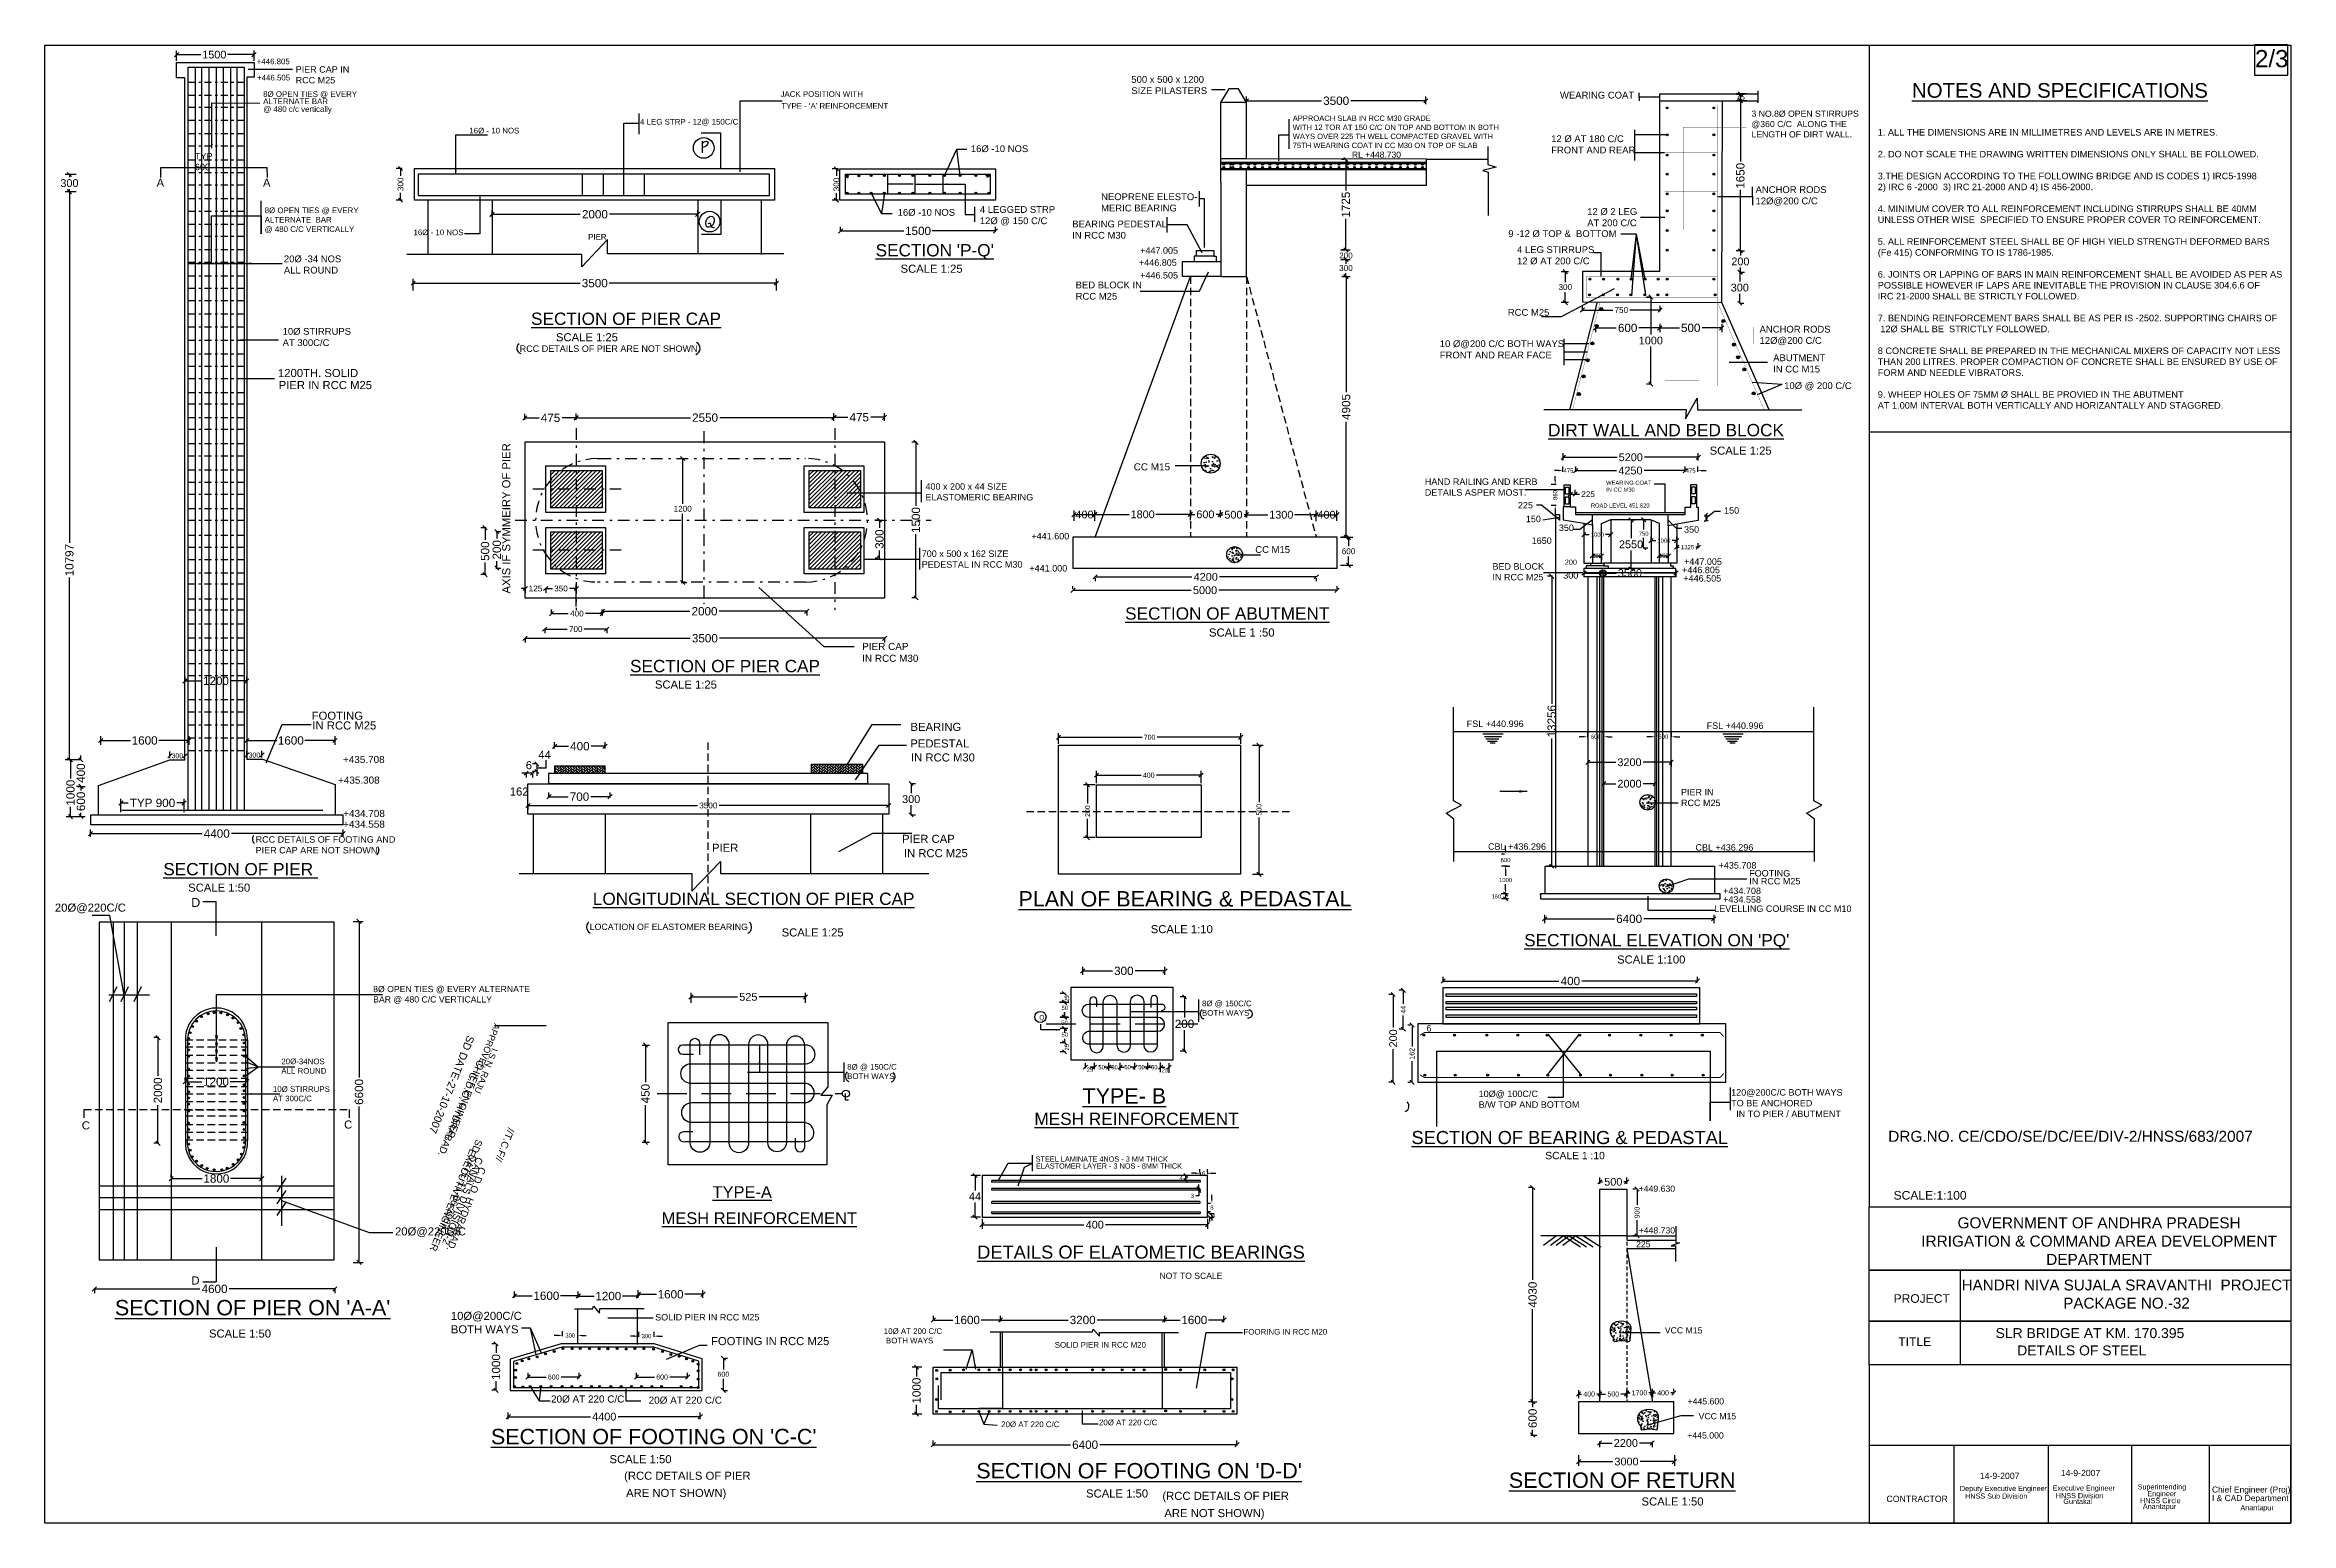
# Model space of a CAD drawing. Header units: inches. Extents: x 19265.7 to 19362, y 19045.1 to 19108.4.
import ezdxf

# ---------------------------------------------------------------- set-up
doc = ezdxf.new("R2010")
doc.units = ezdxf.units.IN
doc.header["$MEASUREMENT"] = 0
doc.linetypes.add('DASHDOT', pattern=[1, 0.5, -0.25, 0, -0.25])
doc.linetypes.add('HIDDEN', pattern=[9.525, 6.35, -3.175])
for name, color, linetype in [('DIMENSION', 255, 'Continuous'), ('DRAWING', 2, 'Continuous'), ('HATCH', 7, 'Continuous'), ('TEXT', 255, 'Continuous'), ('TXT', 7, 'Continuous'), ('TXT @ 1', 7, 'Continuous')]:
    doc.layers.add(name, color=color, linetype=linetype)
doc.styles.add('Notes', font='arial.ttf', dxfattribs={"height": 0.1})
doc.styles.get("Standard").update_dxf_attribs({"font": 'arial.ttf'})
doc.dimstyles.get("Standard").update_dxf_attribs({"dimtxt": 0.18, "dimasz": 0.18, "dimexe": 0.18, "dimexo": 0.0625, "dimgap": 0.09, "dimtad": 0, "dimtih": 1, "dimtoh": 1, "dimdec": 4, "dimzin": 0, "dimdsep": 46, "dimtxsty": 'Standard', "dimcen": 0.09, "dimadec": 0, "dimazin": 0, "dimtfac": 1, "dimtdec": 4, "dimtofl": 0, "dimtmove": 0, "dimatfit": 3, "dimfxl": 1, "dimtolj": 1, "dimtzin": 0, "dimarcsym": 0})
pattern_1 = [(50, (-39.21557, 271.69714), (0.3586300913, -0.0313760675), [0.0375, -0.4125]), (355, (-39.21557, 271.69714), (-0.069375667, 0.376096067), [0.03, -0.33]), (100.4514, (-39.1857, 271.69452), (0.289254691, 0.344719771), [0.031870095, -0.350571056]), (46.1842, (-39.21557, 271.79714), (0.533620524, -0.082759507), [0.05625, -0.61875]), (96.6356, (-39.1711, 271.79024), (0.467331353, 0.487058935), [0.047805144, -0.5258565]), (351.1842, (-39.21557, 271.79714), (0.467330973, 0.4870593), [0.045, -0.495]), (21, (-39.16557, 271.77214), (0.298453526, -0.2013094453), [0.0375, -0.4125]), (326, (-39.16557, 271.77214), (0.121657666, 0.3625750225), [0.03, -0.33]), (71.4514, (-39.1407, 271.75536), (0.4201113143, 0.1612652484), [0.031870095, -0.350571056]), (37.5, (-39.21557, 271.69714), (0.00607992766, 0.1664469269), [0, -0.326, 0, -0.335, 0, -0.33125]), (7.5, (-39.21557, 271.69714), (0.1315347687, 0.197205856), [0, -0.191, 0, -0.3185, 0, -0.12625]), (327.5, (-39.32707, 271.69714), (0.2669112181, -0.0112774359), [0, -0.125, 0, -0.39, 0, -0.5175]), (317.5, (-39.37707, 271.69714), (0.2915930847, 0.0500524912), [0, -0.1625, 0, -0.259, 0, -0.3675])]

msp = doc.modelspace()

# ---------------------------------------------------------------- texts
at = {"layer": 'DIMENSION', "attachment_point": 5}
for s, insert, char_height in [('\\A1;300', (19274.71444, 19078.02219), 0.214286), ('\\A1;300', (19271.41644, 19077.98977), 0.214286), ('150', (19327.9156, 19071.96955), 0.18), ('\\A1;25', (19310.50554, 19064.54589), 0.18), ('\\A1;25', (19313.7146, 19064.5185), 0.18), ('4', (19314.41268, 19059.91037), 0.18), ('\\A1;3', (19314.89809, 19059.14297), 0.18), ('\\A1;4', (19315.81188, 19058.29511), 0.18)]:
    msp.add_mtext(s, dxfattribs=dict(at, insert=insert, char_height=char_height))
at = {"layer": 'DIMENSION', "char_height": 0.18, "attachment_point": 5, "rotation": 90}
for insert in [(19309.51707, 19067.58815), (19309.51803, 19065.50502)]:
    msp.add_mtext('\\A1;25', dxfattribs=dict(at, insert=insert))
at = {"layer": 'DIMENSION', "insert": (19308.33425, 19066.8831), "char_height": 0.2, "width": 0.1445963, "attachment_point": 1}
msp.add_mtext('Q', dxfattribs=at)
at = {"layer": 'TEXT'}
for s, height, p in [('+446.805', 0.24192, (19274.81457, 19107.61837)), ('+446.505', 0.24192, (19274.82995, 19106.92381)), ('ALTERNATE BAR', 0.24192, (19275.09149, 19105.90907)), ('8Ø OPEN TIES @ EVERY', 0.24192, (19275.09149, 19106.22137)), ('@ 480 c/c vertically', 0.24192, (19275.098, 19105.57725)), ('16Ø - 10 NOS', 0.24192, (19283.92336, 19104.65347)), ("%%USECTION 'P-Q'", 0.5268042, (19301.32667, 19099.38654)), ('SCALE 1:25', 0.3456, (19302.39357, 19098.68522)), ('%%USECTION OF PIER CAP', 0.5268042, (19286.56603, 19096.45179)), ('RCC DETAILS OF PIER ARE NOT SHOWN', 0.27648, (19286.07916, 19095.296)), ('SCALE 1:25', 0.3456, (19287.63293, 19095.75046)), ('1200TH. SOLID', 0.3456, (19275.72691, 19094.21752)), ('PIER IN RCC M25', 0.3456, (19275.75728, 19093.70162)), ('%%UDIRT WALL AND BED BLOCK', 0.5268042, (19330.12859, 19091.68132)), ('SCALE 1:25', 0.3456, (19337.04812, 19090.89242)), ('%%USECTION OF ABUTMENT', 0.5268042, (19312.01169, 19083.8244)), ('%%USECTION OF PIER CAP', 0.5268042, (19290.80513, 19081.57259)), ('SCALE 1:25', 0.3456, (19291.87203, 19080.87127)), ('FOOTING', 0.3456, (19277.16982, 19079.53782)), ('IN RCC M25', 0.3456, (19277.20084, 19079.1192)), ('BEARING', 0.3456, (19302.81941, 19079.05714)), ('44', 0.3456, (19286.87721, 19077.86489)), ('PEDESTAL', 0.3456, (19302.81188, 19078.34735)), ('6', 0.3456, (19286.33946, 19077.41653)), ('IN RCC M30', 0.3456, (19302.84189, 19077.7478)), ('162', 0.3456, (19285.65389, 19076.2884)), ('PIER CAP', 0.3456, (19302.45934, 19074.26074)), ('%%USECTION OF PIER ', 0.5268042, (19270.81406, 19072.87228)), ('PIER', 0.3456, (19294.3176, 19073.87935)), ('IN RCC M25', 0.3456, (19302.53596, 19073.64832)), ('SCALE 1:50', 0.3456, (19271.88096, 19072.17095)), ('FOOTING', 0.27648, (19338.74009, 19072.82147)), ('IN RCC M25', 0.27648, (19338.74733, 19072.48193)), ('D', 0.38016, (19272.01385, 19071.5173)), ('%%ULONGITUDINAL SECTION OF PIER CAP', 0.5268042, (19289.21146, 19071.60196)), ('%%UPLAN OF BEARING & PEDASTAL', 0.6585053, (19307.44381, 19071.53585)), ('LEVELLING COURSE IN CC M10', 0.27648, (19337.24433, 19071.30493)), ('LOCATION OF ELASTOMER BEARING', 0.269568, (19289.07666, 19070.53043)), ('SCALE 1:25', 0.3456, (19297.29888, 19070.25173)), ('SCALE 1:10', 0.3456, (19313.11089, 19070.3921)), ("%%USECTIONAL ELEVATION ON 'PQ'", 0.5268042, (19329.10396, 19069.82947)), ('SCALE 1:100', 0.3456, (19333.08414, 19069.09307)), ('6', 0.27648, (19324.91912, 19066.18034)), ('%%UTYPE- B', 0.658505, (19310.18942, 19063.09305)), ('%%UMESH REINFORCEMENT', 0.5268042, (19308.127, 19062.17497)), ('%%USECTION OF BEARING & PEDASTAL', 0.5597295, (19324.27791, 19061.35939)), ('STEEL LAMINATE 4NOS - 3 MM THICK', 0.2238918, (19308.1801, 19060.60256)), (' SCALE 1 :10', 0.3160825, (19329.88429, 19060.70841)), ('ELASTOMER LAYER - 3 NOS - 8MM THICK', 0.2238918, (19308.19238, 19060.30769)), ('%%UTYPE-A', 0.503757, (19294.34002, 19059.05015)), ('%%UMESH REINFORCEMENT', 0.5037566, (19292.16139, 19057.93298)), ('%%UDETAILS OF ELATOMETIC BEARINGS', 0.5597295, (19305.67625, 19056.45064)), ('D', 0.3456, (19272.0186, 19055.34132)), ('NOT TO SCALE', 0.2634021, (19313.48324, 19055.58345)), ("%%USECTION OF PIER ON 'A-A'", 0.6585053, (19268.74072, 19054.02155)), ('SCALE 1:50', 0.3456, (19272.77069, 19053.0679)), ('SLR BRIDGE AT KM. 170.395 ', 0.426682, (19349.29712, 19053.04731)), ("%%USECTION OF FOOTING ON 'C-C'", 0.6585053, (19284.84739, 19048.49873)), ('SCALE 1:50', 0.3456, (19289.9277, 19047.68689)), ("%%USECTION OF FOOTING ON 'D-D'", 0.6585053, (19305.63846, 19047.03644)), ('(RCC DETAILS OF PIER', 0.3456, (19290.55227, 19046.97787)), ('ARE NOT SHOWN)', 0.3456, (19290.63743, 19046.24049)), ('SCALE 1:50', 0.3456, (19310.33831, 19046.21707)), ('(RCC DETAILS OF PIER', 0.3456, (19313.60768, 19046.11463)), ('%%USECTION OF RETURN', 0.6585053, (19328.44775, 19046.63009)), ('Deputy Executive Engineer', 0.221653, (19347.76671, 19046.49266)), ('HNSS Sub Division', 0.221653, (19347.98984, 19046.16682)), (' Executive Engineer', 0.221653, (19351.65263, 19046.51236)), ('HNSS Division', 0.221653, (19351.87576, 19046.18652)), ('Superintending ', 0.221653, (19355.37846, 19046.56156)), ('Chief Engineer (Proj)', 0.2574249, (19358.56603, 19046.42988)), ('ARE NOT SHOWN)', 0.3456, (19313.69284, 19045.37725)), ('SCALE 1:50', 0.3456, (19334.13095, 19045.87488)), ('Guntakal', 0.221653, (19352.19894, 19045.93987)), ('HNSS Circle', 0.221653, (19355.48491, 19045.97226)), ('Anantapur', 0.221653, (19355.60234, 19045.72561)), ('I & CAD Department', 0.2574249, (19358.5661, 19046.06083)), ('Anantapur', 0.221653, (19359.78324, 19045.6728))]:
    msp.add_text(s, height=height, dxfattribs=at).set_placement(p)
msp.add_text('AXIS IF SYMMEIRY OF PIER', height=0.3456, rotation=90, dxfattribs=at).set_placement((19285.67633, 19084.94376))
for s, insert, char_height, width, attachment_point in [('2/3', (19361.12505, 19108.22868), 0.739278, 31.683339, 2), ('PIER CAP IN\\PRCC M25', (19276.48396, 19107.53467), 0.27648, 2.2675999, 1), ('{\\fArial|b0|i0|c0|p32;500 x 500 x 1200\\PSIZE PILASTERS}', (19312.279, 19107.11357), 0.290304, 7.6778496, 1), ('{\\fArial|b0|i0|c0|p32;JACK POSITION WITH}', (19297.25076, 19106.46316), 0.24192, 6.398208, 1), ('{\\fArial|b0|i0|c0|p32;WEARING COAT}', (19330.6375, 19106.44007), 0.290304, 7.6778496, 1), ('{\\LNOTES AND SPECIFICATIONS}', (19352.04995, 19106.81151), 0.6283862, 26.9308381, 2), ('{\\fArial|b0|i0|c0|p32;4 LEG STRP - 12@ 150C/C}', (19291.23467, 19105.27513), 0.24192, 6.398208, 1), ("{\\fArial|b0|i0|c0|p32;TYPE - 'A' REINFORCEMENT}", (19297.28844, 19105.95109), 0.24192, 6.398208, 1), ('{\\fArial|b0|i0|c0|p32;APPROACH SLAB IN RCC M30 GRADE\\PWITH 12 TOR AT 150 C/C ON TOP AND BOTTOM IN BOTH\\PWAYS OVER 225 TH WELL COMPACTED GRAVEL WITH\\P75TH WEARING COAT IN CC M30 ON TOP OF SLAB}', (19319.19091, 19105.42002), 0.2322432, 8.9162552, 1), ('{\\H0.9996x;3 NO.8Ø OPEN STIRRUPS\\P@360 C/C  ALONG THE\\PLENGTH OF DIRT WALL.}', (19338.84007, 19105.63304), 0.265625, 6.5261722, 1), ('{\\fArial|b0|i0|c0|p32;16Ø -10 NOS}', (19305.40502, 19104.14409), 0.290304, 7.6778496, 1), ('{\\fArial|b0|i0|c0|p32;12 Ø AT 180 C/C\\PFRONT AND REAR}', (19330.26173, 19104.57153), 0.290304, 7.6778496, 1), ('TYP\\P600', (19272.17004, 19103.81619), 0.27648, 4.7980421, 1), ('{\\fArial|b0|i0|c0|p32;RL +448.730}', (19321.72819, 19103.87562), 0.2612736, 6.9100646, 1), ('A', (19270.52673, 19102.7159), 0.3456, 1.9336765, 1), ('A', (19275.08232, 19102.7159), 0.3456, 1.9336765, 1), ('{\\fArial|b0|i0|c0|p32;ANCHOR RODS\\P12Ø@200 C/C}', (19339.01532, 19102.3924), 0.290304, 7.6778496, 1), ('{\\fArial|b0|i0|c0|p32;8Ø OPEN TIES @ EVERY \\PALTERNATE  BAR\\P@ 480 C/C VERTICALLY}', (19275.15685, 19101.48122), 0.24192, 6.398208, 1), ('{\\fArial|b0|i0|c0|p32;16Ø -10 NOS}', (19302.2695, 19101.41652), 0.290304, 7.6778496, 1), ('{\\fArial|b0|i0|c0|p32;4 LEGGED STRP\\P12Ø @ 150 C/C}', (19305.79039, 19101.54139), 0.290304, 7.6778496, 1), ('{\\fArial|b0|i0|c0|p32;NEOPRENE ELESTO-\\PMERIC BEARING}', (19310.98373, 19102.08639), 0.290304, 7.6778496, 1), ('{\\fArial|b0|i0|c0|p32;12 Ø }2 LEG\\PAT 200 C/C', (19331.80486, 19101.45323), 0.290304, 7.6778496, 1), ('{\\fArial|b0|i0|c0|p32;16Ø - 10 NOS}', (19281.53069, 19100.53685), 0.24192, 6.398208, 1), ('{\\fArial|b0|i0|c0|p32;PIER}', (19289.01135, 19100.34471), 0.24192, 6.398208, 1), ('{\\fArial|b0|i0|c0|p32;BEARING PEDESTAL\\PIN RCC M30}', (19309.74696, 19100.91987), 0.290304, 7.6778496, 1), ('{\\fArial|b0|i0|c0|p32;9 -12 Ø TOP &\\fMS Shell Dlg|b0|i0|c0|p32; } BOTTOM', (19328.42366, 19100.50724), 0.290304, 10.0321006, 1), ('{\\fArial|b0|i0|c0|p32;20Ø -34 NOS\\PALL ROUND}', (19275.98049, 19099.42606), 0.290304, 7.6778496, 1), ('+447.005', (19312.65595, 19099.77822), 0.27648, 4.7980421, 1), ('{\\fArial|b0|i0|c0|p32;4 LEG STIRRUPS\\P12 Ø }AT 200 C/C', (19328.79866, 19099.8218), 0.290304, 7.6778496, 1), ('+446.805', (19312.60351, 19099.26138), 0.27648, 4.7980421, 1), ('+446.505', (19312.65561, 19098.71481), 0.27648, 4.7980421, 1), ('{\\fArial|b0|i0|c0|p32;BED BLOCK IN\\PRCC M25}', (19309.8923, 19098.30757), 0.290304, 7.6778496, 1), ('{\\fArial|b0|i0|c0|p32;RCC M25}', (19328.40361, 19097.13184), 0.290304, 10.0321006, 1), ('{\\fArial|b0|i0|c0|p32;ANCHOR RODS\\P12Ø@200 C/C}', (19339.18669, 19096.41265), 0.290304, 7.6778496, 1), ('{\\fArial|b0|i0|c0|p32;10Ø STIRRUPS\\PAT 300C/C}', (19275.9256, 19096.31908), 0.290304, 7.6778496, 1), ('{\\fArial|b0|i0|c0|p32;10 Ø@200 C/C BOTH WAYS\\PFRONT AND REAR FACE}', (19325.48929, 19095.79162), 0.290304, 7.6778496, 1), ('{\\fArial|b0|i0|c0|p32;ABUTMENT\\PIN CC M15}', (19339.76982, 19095.18752), 0.290304, 7.6778496, 1), ('{\\fArial|b0|i0|c0|p32;10Ø @ 200 C/C}', (19340.24042, 19093.99325), 0.290304, 7.6778496, 1), ('CC M15', (19312.38032, 19090.52381), 0.304128, 5.2778463, 1), ('HAND RAILING AND KERB\\PDETAILS ASPER MOST.', (19324.84767, 19089.87392), 0.27648, 4.7980421, 1), ('WEARING COAT\\PIN CC M30', (19332.61392, 19089.77833), 0.1769472, 3.070747, 1), ('400 x 200 x 44 SIZE\\PELASTOMERIC BEARING', (19303.4609, 19089.66763), 0.27648, 4.7980421, 1), ('225', (19328.83566, 19088.86558), 0.27648, 4.7980421, 1), ('ROAD LEVEL 451.820', (19331.96054, 19088.80399), 0.1769472, 3.070747, 1), ('150', (19329.17622, 19088.27671), 0.27648, 4.7980421, 1), ('350', (19330.59033, 19087.89775), 0.27648, 4.7980421, 1), ('350', (19335.95164, 19087.82638), 0.27648, 4.7980421, 1), ('150', (19337.66735, 19088.64201), 0.27648, 4.7980421, 1), ('700 x 500 x 162 SIZE\\PPEDESTAL IN RCC M30', (19303.29987, 19086.78838), 0.27648, 4.7980421, 1), ('+441.600', (19307.99812, 19087.54101), 0.27648, 4.7980421, 1), ('{\\fArial|b0|i0|c0|p32;CC M15}', (19317.58708, 19086.97256), 0.290304, 7.6778496, 1), ('1650', (19329.42511, 19087.34486), 0.27648, 4.7980421, 1), ('+441.000', (19307.91143, 19086.16233), 0.27648, 4.7980421, 1), ('BED BLOCK\\PIN RCC M25', (19327.74569, 19086.24446), 0.27648, 4.7980421, 1), ('300', (19330.77924, 19085.85881), 0.27648, 4.7980421, 1), ('200', (19330.84771, 19086.39688), 0.221184, 3.8384337, 1), ('+446.805', (19335.86649, 19086.092), 0.27648, 4.7980421, 1), ('+447.005', (19335.95307, 19086.44771), 0.27648, 4.7980421, 1), ('+446.505', (19335.9218, 19085.73284), 0.27648, 4.7980421, 1), ('{\\fArial|b0|i0|c0|p32;SCALE 1 :50}', (19315.60167, 19083.44794), 0.3483648, 9.2134195, 1), ('PIER CAP\\PIN RCC M30', (19300.75014, 19082.82855), 0.304128, 5.2778463, 1), ('FSL +440.996', (19326.64499, 19079.50263), 0.27648, 4.7980421, 1), ('FSL +440.996', (19336.91918, 19079.42111), 0.27648, 4.7980421, 1), ('+435.708', (19278.51105, 19077.98557), 0.304128, 5.2778463, 1), ('+435.308', (19278.29736, 19077.10251), 0.304128, 5.2778463, 1), ('PIER IN\\PRCC M25', (19335.82058, 19076.57426), 0.27648, 4.7980421, 1), ('+434.708', (19278.5206, 19075.67427), 0.304128, 5.2778463, 1), ('RCC DETAILS OF FOOTING AND\\PPIER CAP ARE NOT SHOWN', (19274.76877, 19074.54614), 0.27648, 6.2194834, 1), ('+434.558', (19278.5206, 19075.21428), 0.304128, 5.2778463, 1), ('CBL +436.296', (19327.55685, 19074.24475), 0.27648, 4.7980421, 1), ('CBL +436.296', (19336.43915, 19074.20536), 0.27648, 4.7980421, 1), ('+435.708', (19337.43069, 19073.43721), 0.27648, 4.7980421, 1), ('20{\\fArial|b0|i0|c0|p32;Ø@220C/C}', (19266.17237, 19071.66043), 0.3456, 1.9336765, 1), ('+434.708', (19337.62565, 19072.34547), 0.27648, 4.7980421, 1), ('+434.558', (19337.62565, 19071.97532), 0.27648, 4.7980421, 1), ('{\\fArial|b0|i0|c0|p32;8Ø OPEN TIES @ EVERY ALTERNATE\\PBAR @ 480 C/C VERTICALLY}', (19279.80299, 19068.13248), 0.266112, 7.0380288, 1), ('{\\fArial|b0|i0|c0|p32;8Ø @ }150C/C\\P{\\fArial|b0|i0|c0|p32;BOTH WAYS}', (19315.30489, 19067.50366), 0.24192, 6.398208, 1), ('20{\\fArial|b0|i0|c0|p32;Ø-34NOS\\PALL ROUND}', (19275.8702, 19065.02052), 0.24192, 6.398208, 1), ('{\\fArial|b0|i0|c0|p32;8Ø @ }150C/C\\P{\\fArial|b0|i0|c0|p32;BOTH WAYS}', (19300.1063, 19064.79017), 0.24192, 6.398208, 1), ('10{\\fArial|b0|i0|c0|p32;Ø STIRRUPS\\PAT 300C/C}', (19275.50849, 19063.83593), 0.24192, 6.398208, 1), ('120{\\fArial|b0|i0|c0|p32;@}200C/C BOTH WAYS\\PTO BE ANCHORED\\P  IN TO PIER / ABUTMENT', (19337.97163, 19063.71138), 0.27648, 4.7980421, 1), ('10{\\fArial|b0|i0|c0|p32;Ø@ }100C/C \\PB/W TOP AND BOTTOM', (19327.15481, 19063.64879), 0.27648, 4.7980421, 1), ('C', (19267.3228, 19062.33094), 0.3456, 1.9336765, 1), ('C', (19278.56027, 19062.36893), 0.3456, 1.9336765, 1), ('{\\fArial|b0|i0|c0|p32;+449.630}', (19334.00786, 19059.58038), 0.266112, 7.0380288, 1), ('20{\\fArial|b0|i0|c0|p32;Ø@220C/C}', (19280.73983, 19057.79034), 0.3456, 1.9336765, 1), ('{\\fArial|b0|i0|c0|p32;225}', (19333.89742, 19057.20084), 0.266112, 7.0380288, 1), ('{\\fArial|b0|i0|c0|p32;+448.730}', (19334.00786, 19057.79497), 0.266112, 7.0380288, 1), ('HANDRI NIVA SUJALA SRAVANTHI  PROJECT\\PPACKAGE NO.-32', (19354.90458, 19055.55244), 0.4654713, 19.948769, 2), ('10{\\fArial|b0|i0|c0|p32;Ø@200C/C\\P}BOTH WAYS', (19283.13058, 19054.17119), 0.3456, 6.1678592, 1), ('SOLID PIER IN RCC M25', (19291.88169, 19054.0781), 0.27648, 4.7980421, 1), ('{\\fArial|b0|i0|c0|p32;10Ø AT 200 C/C\\P BOTH WAYS}', (19301.67443, 19053.46442), 0.24192, 6.398208, 1), ('{\\fArial|b0|i0|c0|p32;FOORING IN RCC M20}', (19317.08065, 19053.43769), 0.24192, 6.398208, 1), ('{\\fArial|b0|i0|c0|p32;VCC M15}', (19335.12856, 19053.51213), 0.266112, 7.0380288, 1), ('FOOTING IN RCC M25', (19294.27419, 19053.09091), 0.3456, 5.9975526, 1), ('{\\fArial|b0|i0|c0|p32;SOLID PIER IN RCC M20}', (19308.99807, 19052.87824), 0.24192, 6.398208, 1), ('DETAILS OF STEEL', (19350.22209, 19052.73139), 0.426682, 14.4218517, 1), ('20{\\fArial|b0|i0|c0|p32;Ø AT 220 C/C}', (19287.42244, 19050.58953), 0.304128, 5.2778463, 1), ('20{\\fArial|b0|i0|c0|p32;Ø AT 220 C/C}', (19291.60364, 19050.53881), 0.304128, 5.2778463, 1), ('{\\fArial|b0|i0|c0|p32;+445.600}', (19336.10342, 19050.4693), 0.266112, 7.0380288, 1), ('{\\fArial|b0|i0|c0|p32;20Ø AT 220 C/C}', (19306.70215, 19049.47338), 0.24192, 6.398208, 1), ('{\\fArial|b0|i0|c0|p32;20Ø AT 220 C/C}', (19310.89295, 19049.55475), 0.24192, 6.398208, 1), ('{\\fArial|b0|i0|c0|p32;VCC M15}', (19336.57492, 19049.83368), 0.266112, 7.0380288, 1), ('{\\fArial|b0|i0|c0|p32;+445.000}', (19336.09163, 19049.00973), 0.266112, 7.0380288, 1), ('Engineer', (19355.79732, 19046.49495), 0.221653, 1.2802048, 1)]:
    msp.add_mtext(s, dxfattribs=dict(at, insert=insert, char_height=char_height, width=width, attachment_point=attachment_point))
at = {"layer": 'TEXT', "color": 7}
for s, insert, char_height, width, attachment_point in [('\\pt2.24609;1. ALL THE DIMENSIONS ARE IN MILLIMETRES AND LEVELS ARE IN METRES.\\P\\P2. DO NOT SCALE THE DRAWING WRITTEN DIMENSIONS ONLY SHALL BE FOLLOWED.\\P\\P3.THE DESIGN ACCORDING TO THE FOLLOWING BRIDGE AND IS CODES 1) IRC5-1998 \\P2) IRC 6 -2000  3) IRC 21-2000 AND 4) IS 456-2000.\\P\\P4. MINIMUM COVER TO ALL REINFORCEMENT INCLUDING STIRRUPS SHALL BE 40MM \\PUNLESS OTHER WISE  SPECIFIED TO ENSURE PROPER COVER TO REINFORCEMENT.\\P\\P5. ALL REINFORCEMENT STEEL SHALL BE OF HIGH YIELD STRENGTH DEFORMED BARS \\P(Fe 415) CONFORMING TO IS 1786-1985.\\P\\P6. JOINTS OR LAPPING OF BARS IN MAIN REINFORCEMENT SHALL BE AVOIDED AS PER AS  \\PPOSSIBLE HOWEVER IF LAPS ARE INEVITABLE THE PROVISION IN CLAUSE 304.6.6 OF \\PIRC 21-2000 SHALL BE STRICTLY FOLLOWED.\\P\\ptz;\\P7. BENDING REINFORCEMENT BARS SHALL BE AS PER IS -2502. SUPPORTING CHAIRS OF\\P 12{\\fArial|b0|i0|c0|p32;Ø SHALL BE  STRICTLY FOLLOWED.\\P}\\P8 CONCRETE SHALL BE PREPARED IN THE MECHANICAL MIXERS OF CAPACITY NOT LESS \\PTHAN 200 LITRES. PROPER COMPACTION OF CONCRETE SHALL BE ENSURED BY USE OF \\PFORM AND NEEDLE VIBRATORS.\\P\\P9. WHEEP HOLES OF 75MM {\\fArial|b0|i0|c0|p32;Ø SHALL BE PROVIED IN THE ABUTMENT\\PAT 1.00M INTERVAL BOTH VERTICALLY AND HORIZANTALLY AND STAGGRED.}', (19344.2499, 19104.84373), 0.2807605, 18.7239715, 1), ('\\pt3.7681;DRG.NO. CE/CDO/SE/DC/EE/DIV-2/HNSS/683/2007', (19344.69687, 19061.92627), 0.4710126, 17.2926776, 1), ('\\pt2.95537;SCALE:1:100', (19344.92727, 19059.34829), 0.3694216, 4.1683076, 1), ('GOVERNMENT OF ANDHRA PRADESH\\PIRRIGATION & COMMAND AREA DEVELOPMENT DEPARTMENT', (19353.72955, 19057.20066), 0.4706194, 18.0886044, 5), ('PROJECT', (19344.92727, 19054.92708), 0.369422, 3.0023888, 1), ('TITLE', (19345.13123, 19053.07452), 0.369422, 3.0023888, 1), ('14-9-2007', (19352.08426, 19047.26535), 0.266684, 3.9703828, 4), ('14-9-2007', (19348.62206, 19047.14308), 0.266684, 3.9703828, 4), ('\\PCONTRACTOR', (19344.62331, 19046.37939), 0.266684, 3.9703828, 4)]:
    msp.add_mtext(s, dxfattribs=dict(at, insert=insert, char_height=char_height, width=width, attachment_point=attachment_point))
at = {"layer": 'TXT @ 1', "style": 'Notes'}
for s, height, p in [('SD DATE-27-10-2007', 0.3266646, (19283.84545, 19066.04161)), ('APPROVED ', 0.27222, (19284.99477, 19066.54957)), ('CHIEF ENGINEER,', 0.2994425, (19284.2859, 19064.99166)), ('I.S.N. RAJU', 0.2722205, (19284.89731, 19065.49608)), ('C.D.O, HYDRABAD.', 0.2994425, (19283.99381, 19064.46899)), ('//T.C.F//', 0.299443, (19285.58736, 19062.0821)), ('EXECUTIVE ENGINEER', 0.2994425, (19283.95459, 19061.17925)), ('SD DATE-11-06-2007', 0.2994425, (19284.21919, 19061.58804)), ('CANALS DIVISION-2', 0.2994425, (19284.24323, 19060.82922)), ('C.D.O, HYDRABAD.', 0.2994425, (19284.36472, 19060.40505))]:
    msp.add_text(s, height=height, rotation=248.1853989, dxfattribs=at).set_placement(p)

# ---------------------------------------------------------------- blocks, each defined once
blk = doc.blocks.new('_Oblique')
at = {"color": 0, "linetype": 'ByBlock', "lineweight": -2}
blk.add_line((-0.5, -0.5), (0.5, 0.5), dxfattribs=at)
blk = doc.blocks.new('*D3')
at = {"layer": 'Defpoints', "color": 0, "transparency": 16777216}
for p in [(19278.89, 19070.898), (19278.89, 19056.289), (19279.199, 19056.289)]:
    blk.add_point(p, dxfattribs=at)
at = {"layer": 'DIMENSION', "color": 0, "lineweight": -2, "transparency": 16777216}
for p, q in [((19278.952, 19070.898), (19279.379, 19070.898)), ((19279.199, 19070.898), (19279.199, 19064.217)), ((19279.199, 19056.289), (19279.199, 19062.97)), ((19278.952, 19056.289), (19279.379, 19056.289))]:
    blk.add_line(p, q, dxfattribs=at)
at = {"layer": 'DIMENSION', "color": 0, "lineweight": -2, "transparency": 16777216, "xscale": 0.18, "yscale": 0.18, "zscale": 0.18}
for p, rotation in [((19279.199, 19070.898), 90), ((19279.199, 19056.289), 270)]:
    blk.add_blockref('_Oblique', p, dxfattribs=dict(at, rotation=rotation))
at = {"layer": 'DIMENSION', "color": 0, "transparency": 16777216, "insert": (19279.199, 19063.593), "char_height": 0.3571, "attachment_point": 5, "rotation": 90}
blk.add_mtext('\\A1;6600', dxfattribs=at)
blk = doc.blocks.new('*D4')
at = {"layer": 'Defpoints', "color": 0, "transparency": 16777216}
for p in [(19267.862, 19055.238), (19278.159, 19055.238), (19278.159, 19055.152)]:
    blk.add_point(p, dxfattribs=at)
at = {"layer": 'DIMENSION', "color": 0, "lineweight": -2, "transparency": 16777216}
for p, q in [((19267.862, 19055.176), (19267.862, 19054.972)), ((19267.862, 19055.152), (19272.381, 19055.152)), ((19278.159, 19055.152), (19273.64, 19055.152)), ((19278.159, 19055.176), (19278.159, 19054.972))]:
    blk.add_line(p, q, dxfattribs=at)
at = {"layer": 'DIMENSION', "color": 0, "lineweight": -2, "transparency": 16777216, "xscale": 0.18, "yscale": 0.18, "zscale": 0.18, "rotation": 180}
blk.add_blockref('_Oblique', (19267.862, 19055.152), dxfattribs=at)
at = {"layer": 'DIMENSION', "color": 0, "lineweight": -2, "transparency": 16777216, "xscale": 0.18, "yscale": 0.18, "zscale": 0.18}
blk.add_blockref('_Oblique', (19278.159, 19055.152), dxfattribs=at)
at = {"layer": 'DIMENSION', "color": 0, "transparency": 16777216, "insert": (19273.01, 19055.152), "char_height": 0.3571, "attachment_point": 5}
blk.add_mtext('\\A1;4600', dxfattribs=at)
blk = doc.blocks.new('*D5')
at = {"layer": 'Defpoints', "color": 0, "transparency": 16777216}
for p in [(19271.751, 19064.013), (19274.393, 19064.031), (19274.393, 19064.013)]:
    blk.add_point(p, dxfattribs=at)
at = {"layer": 'DIMENSION', "color": 0, "lineweight": -2, "transparency": 16777216}
for p, q in [((19271.751, 19064.076), (19271.751, 19064.211)), ((19271.751, 19064.031), (19272.466, 19064.031)), ((19274.393, 19064.031), (19273.677, 19064.031)), ((19274.393, 19064.076), (19274.393, 19064.211))]:
    blk.add_line(p, q, dxfattribs=at)
at = {"layer": 'DIMENSION', "color": 0, "lineweight": -2, "transparency": 16777216, "xscale": 0.18, "yscale": 0.18, "zscale": 0.18, "rotation": 180}
blk.add_blockref('_Oblique', (19271.751, 19064.031), dxfattribs=at)
at = {"layer": 'DIMENSION', "color": 0, "lineweight": -2, "transparency": 16777216, "xscale": 0.18, "yscale": 0.18, "zscale": 0.18}
blk.add_blockref('_Oblique', (19274.393, 19064.031), dxfattribs=at)
at = {"layer": 'DIMENSION', "color": 0, "transparency": 16777216, "insert": (19273.072, 19064.031), "char_height": 0.3571, "attachment_point": 5}
blk.add_mtext('\\A1;1200', dxfattribs=at)
blk = doc.blocks.new('*D6')
at = {"layer": 'Defpoints', "color": 0, "transparency": 16777216}
for p in [(19270.68, 19065.918), (19270.585, 19061.393), (19270.68, 19061.393)]:
    blk.add_point(p, dxfattribs=at)
at = {"layer": 'DIMENSION', "color": 0, "lineweight": -2, "transparency": 16777216}
for p, q in [((19270.618, 19065.918), (19270.405, 19065.918)), ((19270.585, 19065.918), (19270.585, 19064.281)), ((19270.585, 19061.393), (19270.585, 19063.03)), ((19270.618, 19061.393), (19270.405, 19061.393))]:
    blk.add_line(p, q, dxfattribs=at)
at = {"layer": 'DIMENSION', "color": 0, "lineweight": -2, "transparency": 16777216, "xscale": 0.18, "yscale": 0.18, "zscale": 0.18}
for p, rotation in [((19270.585, 19065.918), 90), ((19270.585, 19061.393), 270)]:
    blk.add_blockref('_Oblique', p, dxfattribs=dict(at, rotation=rotation))
at = {"layer": 'DIMENSION', "color": 0, "transparency": 16777216, "insert": (19270.585, 19063.656), "char_height": 0.3571, "attachment_point": 5, "rotation": 90}
blk.add_mtext('\\A1;2000', dxfattribs=at)
blk = doc.blocks.new('*D7')
at = {"layer": 'Defpoints', "color": 0, "transparency": 16777216}
for p in [(19271.152, 19059.879), (19275.025, 19059.879), (19275.025, 19059.879)]:
    blk.add_point(p, dxfattribs=at)
at = {"layer": 'DIMENSION', "color": 0, "lineweight": -2, "transparency": 16777216}
for p, q in [((19271.152, 19059.942), (19271.152, 19060.059)), ((19271.152, 19059.879), (19272.482, 19059.879)), ((19275.025, 19059.879), (19273.694, 19059.879)), ((19275.025, 19059.942), (19275.025, 19060.059))]:
    blk.add_line(p, q, dxfattribs=at)
at = {"layer": 'DIMENSION', "color": 0, "lineweight": -2, "transparency": 16777216, "xscale": 0.18, "yscale": 0.18, "zscale": 0.18, "rotation": 180}
blk.add_blockref('_Oblique', (19271.152, 19059.879), dxfattribs=at)
at = {"layer": 'DIMENSION', "color": 0, "lineweight": -2, "transparency": 16777216, "xscale": 0.18, "yscale": 0.18, "zscale": 0.18}
blk.add_blockref('_Oblique', (19275.025, 19059.879), dxfattribs=at)
at = {"layer": 'DIMENSION', "color": 0, "transparency": 16777216, "insert": (19273.088, 19059.879), "char_height": 0.3571, "attachment_point": 5}
blk.add_mtext('\\A1;1800', dxfattribs=at)
blk = doc.blocks.new('*D8')
at = {"layer": 'Defpoints', "color": 0, "transparency": 16777216}
for p in [(19271.746, 19081.11), (19274.395, 19081.199), (19274.395, 19081.11)]:
    blk.add_point(p, dxfattribs=at)
at = {"layer": 'DIMENSION', "color": 0, "lineweight": -2, "transparency": 16777216}
for p, q in [((19271.746, 19081.173), (19271.746, 19081.379)), ((19271.746, 19081.199), (19272.465, 19081.199)), ((19274.395, 19081.199), (19273.677, 19081.199)), ((19274.395, 19081.173), (19274.395, 19081.379))]:
    blk.add_line(p, q, dxfattribs=at)
at = {"layer": 'DIMENSION', "color": 0, "lineweight": -2, "transparency": 16777216, "xscale": 0.18, "yscale": 0.18, "zscale": 0.18, "rotation": 180}
blk.add_blockref('_Oblique', (19271.746, 19081.199), dxfattribs=at)
at = {"layer": 'DIMENSION', "color": 0, "lineweight": -2, "transparency": 16777216, "xscale": 0.18, "yscale": 0.18, "zscale": 0.18}
blk.add_blockref('_Oblique', (19274.395, 19081.199), dxfattribs=at)
at = {"layer": 'DIMENSION', "color": 0, "transparency": 16777216, "insert": (19273.071, 19081.199), "char_height": 0.3571, "attachment_point": 5}
blk.add_mtext('\\A1;1200', dxfattribs=at)
blk = doc.blocks.new('*D9')
at = {"layer": 'Defpoints', "color": 0, "transparency": 16777216}
for p in [(19269, 19075.516), (19271.703, 19075.972), (19271.703, 19075.516)]:
    blk.add_point(p, dxfattribs=at)
at = {"layer": 'DIMENSION', "color": 0, "lineweight": -2, "transparency": 16777216}
for p, q in [((19269, 19075.578), (19269, 19076.152)), ((19269, 19075.972), (19269.309, 19075.972)), ((19271.703, 19075.972), (19271.395, 19075.972)), ((19271.703, 19075.578), (19271.703, 19076.152))]:
    blk.add_line(p, q, dxfattribs=at)
at = {"layer": 'DIMENSION', "color": 0, "lineweight": -2, "transparency": 16777216, "xscale": 0.18, "yscale": 0.18, "zscale": 0.18, "rotation": 180}
blk.add_blockref('_Oblique', (19269, 19075.972), dxfattribs=at)
at = {"layer": 'DIMENSION', "color": 0, "lineweight": -2, "transparency": 16777216, "xscale": 0.18, "yscale": 0.18, "zscale": 0.18}
blk.add_blockref('_Oblique', (19271.703, 19075.972), dxfattribs=at)
at = {"layer": 'DIMENSION', "color": 0, "transparency": 16777216, "insert": (19270.352, 19075.972), "char_height": 0.35714, "attachment_point": 5}
blk.add_mtext('\\A1;TYP 900', dxfattribs=at)
blk = doc.blocks.new('*D10')
at = {"layer": 'Defpoints', "color": 0, "transparency": 16777216}
for p in [(19267.695, 19074.453), (19278.515, 19074.658), (19278.515, 19074.453)]:
    blk.add_point(p, dxfattribs=at)
at = {"layer": 'DIMENSION', "color": 0, "lineweight": -2, "transparency": 16777216}
for p, q in [((19267.695, 19074.516), (19267.695, 19074.838)), ((19267.695, 19074.658), (19272.475, 19074.658)), ((19278.515, 19074.658), (19273.735, 19074.658)), ((19278.515, 19074.516), (19278.515, 19074.838))]:
    blk.add_line(p, q, dxfattribs=at)
at = {"layer": 'DIMENSION', "color": 0, "lineweight": -2, "transparency": 16777216, "xscale": 0.18, "yscale": 0.18, "zscale": 0.18, "rotation": 180}
blk.add_blockref('_Oblique', (19267.695, 19074.658), dxfattribs=at)
at = {"layer": 'DIMENSION', "color": 0, "lineweight": -2, "transparency": 16777216, "xscale": 0.18, "yscale": 0.18, "zscale": 0.18}
blk.add_blockref('_Oblique', (19278.515, 19074.658), dxfattribs=at)
at = {"layer": 'DIMENSION', "color": 0, "transparency": 16777216, "insert": (19273.105, 19074.658), "char_height": 0.3571, "attachment_point": 5}
blk.add_mtext('\\A1;4400', dxfattribs=at)
blk = doc.blocks.new('*D11')
at = {"layer": 'Defpoints', "color": 0, "transparency": 16777216}
for p in [(19274.391, 19078.899), (19278.163, 19078.899), (19278.163, 19078.647)]:
    blk.add_point(p, dxfattribs=at)
at = {"layer": 'DIMENSION', "color": 0, "lineweight": -2, "transparency": 16777216}
for p, q in [((19274.391, 19078.837), (19274.391, 19078.467)), ((19274.391, 19078.647), (19275.671, 19078.647)), ((19278.163, 19078.647), (19276.883, 19078.647)), ((19278.163, 19078.837), (19278.163, 19078.467))]:
    blk.add_line(p, q, dxfattribs=at)
at = {"layer": 'DIMENSION', "color": 0, "lineweight": -2, "transparency": 16777216, "xscale": 0.18, "yscale": 0.18, "zscale": 0.18, "rotation": 180}
blk.add_blockref('_Oblique', (19274.391, 19078.647), dxfattribs=at)
at = {"layer": 'DIMENSION', "color": 0, "lineweight": -2, "transparency": 16777216, "xscale": 0.18, "yscale": 0.18, "zscale": 0.18}
blk.add_blockref('_Oblique', (19278.163, 19078.647), dxfattribs=at)
at = {"layer": 'DIMENSION', "color": 0, "transparency": 16777216, "insert": (19276.277, 19078.647), "char_height": 0.3571, "attachment_point": 5}
blk.add_mtext('\\A1;1600', dxfattribs=at)
blk = doc.blocks.new('*D12')
at = {"layer": 'Defpoints', "color": 0, "transparency": 16777216}
for p in [(19268.13, 19078.899), (19271.903, 19078.899), (19271.903, 19078.647)]:
    blk.add_point(p, dxfattribs=at)
at = {"layer": 'DIMENSION', "color": 0, "lineweight": -2, "transparency": 16777216}
for p, q in [((19268.13, 19078.837), (19268.13, 19078.467)), ((19268.13, 19078.647), (19269.411, 19078.647)), ((19271.903, 19078.647), (19270.622, 19078.647)), ((19271.903, 19078.837), (19271.903, 19078.467))]:
    blk.add_line(p, q, dxfattribs=at)
at = {"layer": 'DIMENSION', "color": 0, "lineweight": -2, "transparency": 16777216, "xscale": 0.18, "yscale": 0.18, "zscale": 0.18, "rotation": 180}
blk.add_blockref('_Oblique', (19268.13, 19078.647), dxfattribs=at)
at = {"layer": 'DIMENSION', "color": 0, "lineweight": -2, "transparency": 16777216, "xscale": 0.18, "yscale": 0.18, "zscale": 0.18}
blk.add_blockref('_Oblique', (19271.903, 19078.647), dxfattribs=at)
at = {"layer": 'DIMENSION', "color": 0, "transparency": 16777216, "insert": (19270.016, 19078.647), "char_height": 0.3571, "attachment_point": 5}
blk.add_mtext('\\A1;1600', dxfattribs=at)
blk = doc.blocks.new('*D13')
at = {"layer": 'Defpoints', "color": 0, "transparency": 16777216}
for p in [(19266.841, 19077.821), (19267.255, 19077.821), (19267.255, 19075.381)]:
    blk.add_point(p, dxfattribs=at)
at = {"layer": 'DIMENSION', "color": 0, "lineweight": -2, "transparency": 16777216}
for p, q in [((19267.193, 19077.821), (19266.661, 19077.821)), ((19266.841, 19077.821), (19266.841, 19077.018)), ((19267.193, 19075.381), (19266.661, 19075.381)), ((19266.841, 19075.381), (19266.841, 19075.806))]:
    blk.add_line(p, q, dxfattribs=at)
at = {"layer": 'DIMENSION', "color": 0, "lineweight": -2, "transparency": 16777216, "xscale": 0.18, "yscale": 0.18, "zscale": 0.18}
for p, rotation in [((19266.841, 19077.821), 90), ((19266.841, 19075.381), 270)]:
    blk.add_blockref('_Oblique', p, dxfattribs=dict(at, rotation=rotation))
at = {"layer": 'DIMENSION', "color": 0, "transparency": 16777216, "insert": (19266.841, 19076.412), "char_height": 0.3571, "attachment_point": 5, "rotation": 90}
blk.add_mtext('\\A1;1000', dxfattribs=at)
blk = doc.blocks.new('*D14')
at = {"layer": 'Defpoints', "color": 0, "transparency": 16777216}
for p in [(19267.081, 19076.68), (19267.286, 19076.68), (19267.081, 19075.397)]:
    blk.add_point(p, dxfattribs=at)
at = {"layer": 'DIMENSION', "color": 0, "lineweight": -2, "transparency": 16777216}
for p, q in [((19267.143, 19076.68), (19267.466, 19076.68)), ((19267.286, 19076.68), (19267.286, 19076.523)), ((19267.143, 19075.397), (19267.466, 19075.397)), ((19267.286, 19075.397), (19267.286, 19075.554))]:
    blk.add_line(p, q, dxfattribs=at)
at = {"layer": 'DIMENSION', "color": 0, "lineweight": -2, "transparency": 16777216, "xscale": 0.18, "yscale": 0.18, "zscale": 0.18}
for p, rotation in [((19267.286, 19076.68), 90), ((19267.286, 19075.397), 270)]:
    blk.add_blockref('_Oblique', p, dxfattribs=dict(at, rotation=rotation))
at = {"layer": 'DIMENSION', "color": 0, "transparency": 16777216, "insert": (19267.286, 19076.038), "char_height": 0.3571, "attachment_point": 5, "rotation": 90}
blk.add_mtext('\\A1;600', dxfattribs=at)
blk = doc.blocks.new('*D15')
at = {"layer": 'Defpoints', "color": 0, "transparency": 16777216}
for p in [(19267.283, 19077.821), (19267.304, 19077.821), (19267.304, 19076.68)]:
    blk.add_point(p, dxfattribs=at)
at = {"layer": 'DIMENSION', "color": 0, "lineweight": -2, "transparency": 16777216}
for p, q in [((19267.242, 19077.821), (19267.103, 19077.821)), ((19267.283, 19077.821), (19267.283, 19078.001)), ((19267.242, 19076.68), (19267.103, 19076.68)), ((19267.283, 19076.68), (19267.283, 19076.5))]:
    blk.add_line(p, q, dxfattribs=at)
at = {"layer": 'DIMENSION', "color": 0, "lineweight": -2, "transparency": 16777216, "xscale": 0.18, "yscale": 0.18, "zscale": 0.18}
for p, rotation in [((19267.283, 19077.821), 270), ((19267.283, 19076.68), 90)]:
    blk.add_blockref('_Oblique', p, dxfattribs=dict(at, rotation=rotation))
at = {"layer": 'DIMENSION', "color": 0, "transparency": 16777216, "insert": (19267.283, 19077.25), "char_height": 0.3571, "attachment_point": 5, "rotation": 90}
blk.add_mtext('\\A1;400', dxfattribs=at)
blk = doc.blocks.new('*D16')
at = {"layer": 'Defpoints', "color": 0, "transparency": 16777216}
for p in [(19266.794, 19102.155), (19266.879, 19102.155), (19266.839, 19077.821)]:
    blk.add_point(p, dxfattribs=at)
at = {"layer": 'DIMENSION', "color": 0, "lineweight": -2, "transparency": 16777216}
for p, q in [((19266.816, 19102.155), (19266.614, 19102.155)), ((19266.794, 19102.155), (19266.794, 19087.121)), ((19266.794, 19077.821), (19266.794, 19085.631)), ((19266.776, 19077.821), (19266.614, 19077.821))]:
    blk.add_line(p, q, dxfattribs=at)
at = {"layer": 'DIMENSION', "color": 0, "lineweight": -2, "transparency": 16777216, "xscale": 0.18, "yscale": 0.18, "zscale": 0.18}
for p, rotation in [((19266.794, 19102.155), 90), ((19266.794, 19077.821), 270)]:
    blk.add_blockref('_Oblique', p, dxfattribs=dict(at, rotation=rotation))
at = {"layer": 'DIMENSION', "color": 0, "transparency": 16777216, "insert": (19266.794, 19086.376), "char_height": 0.3571, "attachment_point": 5, "rotation": 90}
blk.add_mtext('\\A1;10797', dxfattribs=at)
blk = doc.blocks.new('*D17')
at = {"layer": 'Defpoints', "color": 0, "transparency": 16777216}
for p in [(19274.7, 19108.029), (19271.386, 19107.702), (19274.7, 19107.702)]:
    blk.add_point(p, dxfattribs=at)
at = {"layer": 'DIMENSION', "color": 0, "lineweight": -2, "transparency": 16777216}
for p, q in [((19271.386, 19107.764), (19271.386, 19108.209)), ((19271.386, 19108.029), (19272.428, 19108.029)), ((19274.7, 19108.029), (19273.571, 19108.029)), ((19274.7, 19107.764), (19274.7, 19108.209))]:
    blk.add_line(p, q, dxfattribs=at)
at = {"layer": 'DIMENSION', "color": 0, "lineweight": -2, "transparency": 16777216, "xscale": 0.18, "yscale": 0.18, "zscale": 0.18, "rotation": 180}
blk.add_blockref('_Oblique', (19271.386, 19108.029), dxfattribs=at)
at = {"layer": 'DIMENSION', "color": 0, "lineweight": -2, "transparency": 16777216, "xscale": 0.18, "yscale": 0.18, "zscale": 0.18}
blk.add_blockref('_Oblique', (19274.7, 19108.029), dxfattribs=at)
at = {"layer": 'DIMENSION', "color": 0, "transparency": 16777216, "insert": (19272.999, 19108.029), "char_height": 0.3333, "attachment_point": 5}
blk.add_mtext('\\A1;1500', dxfattribs=at)
blk = doc.blocks.new('*D18')
at = {"layer": 'Defpoints', "color": 0, "transparency": 16777216}
for p in [(19267.139, 19102.895), (19266.794, 19102.155), (19267.139, 19102.155)]:
    blk.add_point(p, dxfattribs=at)
at = {"layer": 'DIMENSION', "color": 0, "lineweight": -2, "transparency": 16777216}
for p, q in [((19267.077, 19102.895), (19266.614, 19102.895)), ((19266.794, 19102.895), (19266.794, 19102.785)), ((19266.794, 19102.155), (19266.794, 19102.265)), ((19267.077, 19102.155), (19266.614, 19102.155))]:
    blk.add_line(p, q, dxfattribs=at)
at = {"layer": 'DIMENSION', "color": 0, "lineweight": -2, "transparency": 16777216, "xscale": 0.18, "yscale": 0.18, "zscale": 0.18}
for p, rotation in [((19266.794, 19102.895), 90), ((19266.794, 19102.155), 270)]:
    blk.add_blockref('_Oblique', p, dxfattribs=dict(at, rotation=rotation))
at = {"layer": 'DIMENSION', "color": 0, "transparency": 16777216, "insert": (19266.794, 19102.525), "char_height": 0.3333, "attachment_point": 5}
blk.add_mtext('\\A1;300', dxfattribs=at)
blk = doc.blocks.new('*D19')
at = {"layer": 'Defpoints', "color": 0, "transparency": 16777216}
for p in [(19285.859, 19054.727), (19288.585, 19054.858), (19288.585, 19054.727)]:
    blk.add_point(p, dxfattribs=at)
at = {"layer": 'DIMENSION', "color": 0, "lineweight": -2, "transparency": 16777216}
for p, q in [((19285.859, 19054.789), (19285.859, 19055.038)), ((19285.859, 19054.858), (19286.616, 19054.858)), ((19288.585, 19054.858), (19287.828, 19054.858)), ((19288.585, 19054.789), (19288.585, 19055.038))]:
    blk.add_line(p, q, dxfattribs=at)
at = {"layer": 'DIMENSION', "color": 0, "lineweight": -2, "transparency": 16777216, "xscale": 0.18, "yscale": 0.18, "zscale": 0.18, "rotation": 180}
blk.add_blockref('_Oblique', (19285.859, 19054.858), dxfattribs=at)
at = {"layer": 'DIMENSION', "color": 0, "lineweight": -2, "transparency": 16777216, "xscale": 0.18, "yscale": 0.18, "zscale": 0.18}
blk.add_blockref('_Oblique', (19288.585, 19054.858), dxfattribs=at)
at = {"layer": 'DIMENSION', "color": 0, "transparency": 16777216, "insert": (19287.222, 19054.858), "char_height": 0.3571, "attachment_point": 5}
blk.add_mtext('\\A1;1600', dxfattribs=at)
blk = doc.blocks.new('*D20')
at = {"layer": 'Defpoints', "color": 0, "transparency": 16777216}
for p in [(19288.591, 19054.705), (19291.159, 19054.846), (19291.159, 19054.705)]:
    blk.add_point(p, dxfattribs=at)
at = {"layer": 'DIMENSION', "color": 0, "lineweight": -2, "transparency": 16777216}
for p, q in [((19288.591, 19054.767), (19288.591, 19055.026)), ((19288.591, 19054.846), (19289.269, 19054.846)), ((19291.159, 19054.846), (19290.481, 19054.846)), ((19291.159, 19054.767), (19291.159, 19055.026))]:
    blk.add_line(p, q, dxfattribs=at)
at = {"layer": 'DIMENSION', "color": 0, "lineweight": -2, "transparency": 16777216, "xscale": 0.18, "yscale": 0.18, "zscale": 0.18, "rotation": 180}
blk.add_blockref('_Oblique', (19288.591, 19054.846), dxfattribs=at)
at = {"layer": 'DIMENSION', "color": 0, "lineweight": -2, "transparency": 16777216, "xscale": 0.18, "yscale": 0.18, "zscale": 0.18}
blk.add_blockref('_Oblique', (19291.159, 19054.846), dxfattribs=at)
at = {"layer": 'DIMENSION', "color": 0, "transparency": 16777216, "insert": (19289.875, 19054.846), "char_height": 0.3571, "attachment_point": 5}
blk.add_mtext('\\A1;1200', dxfattribs=at)
blk = doc.blocks.new('*D21')
at = {"layer": 'Defpoints', "color": 0, "transparency": 16777216}
for p in [(19291.159, 19054.708), (19293.927, 19054.922), (19293.927, 19054.708)]:
    blk.add_point(p, dxfattribs=at)
at = {"layer": 'DIMENSION', "color": 0, "lineweight": -2, "transparency": 16777216}
for p, q in [((19291.159, 19054.77), (19291.159, 19055.102)), ((19293.927, 19054.77), (19293.927, 19055.102)), ((19291.159, 19054.922), (19291.937, 19054.922)), ((19293.927, 19054.922), (19293.148, 19054.922))]:
    blk.add_line(p, q, dxfattribs=at)
at = {"layer": 'DIMENSION', "color": 0, "lineweight": -2, "transparency": 16777216, "xscale": 0.18, "yscale": 0.18, "zscale": 0.18, "rotation": 180}
blk.add_blockref('_Oblique', (19291.159, 19054.922), dxfattribs=at)
at = {"layer": 'DIMENSION', "color": 0, "lineweight": -2, "transparency": 16777216, "xscale": 0.18, "yscale": 0.18, "zscale": 0.18}
blk.add_blockref('_Oblique', (19293.927, 19054.922), dxfattribs=at)
at = {"layer": 'DIMENSION', "color": 0, "transparency": 16777216, "insert": (19292.543, 19054.922), "char_height": 0.3571, "attachment_point": 5}
blk.add_mtext('\\A1;1600', dxfattribs=at)
blk = doc.blocks.new('*D22')
at = {"layer": 'Defpoints', "color": 0, "transparency": 16777216}
for p in [(19288.569, 19053.156), (19287.919, 19053.07), (19288.569, 19053.07)]:
    blk.add_point(p, dxfattribs=at)
at = {"layer": 'DIMENSION', "color": 0, "lineweight": -2, "transparency": 16777216}
for p, q in [((19287.739, 19053.156), (19287.559, 19053.156)), ((19287.919, 19053.133), (19287.919, 19053.336)), ((19288.569, 19053.133), (19288.569, 19053.336)), ((19288.749, 19053.156), (19288.929, 19053.156))]:
    blk.add_line(p, q, dxfattribs=at)
at = {"layer": 'DIMENSION', "color": 0, "transparency": 16777216}
for points in [[(19287.739, 19053.186), (19287.739, 19053.126), (19287.919, 19053.156)], [(19288.749, 19053.186), (19288.749, 19053.126), (19288.569, 19053.156)]]:
    blk.add_solid(points, dxfattribs=at)
at = {"layer": 'DIMENSION', "color": 0, "transparency": 16777216, "insert": (19288.244, 19053.156), "char_height": 0.18, "attachment_point": 5}
blk.add_mtext('\\A1;300', dxfattribs=at)
blk = doc.blocks.new('*D23')
at = {"layer": 'Defpoints', "color": 0, "transparency": 16777216}
for p in [(19291.837, 19053.129), (19291.188, 19053.043), (19291.837, 19053.043)]:
    blk.add_point(p, dxfattribs=at)
at = {"layer": 'DIMENSION', "color": 0, "lineweight": -2, "transparency": 16777216}
for p, q in [((19291.008, 19053.129), (19290.828, 19053.129)), ((19291.188, 19053.105), (19291.188, 19053.309)), ((19291.837, 19053.105), (19291.837, 19053.309)), ((19292.017, 19053.129), (19292.197, 19053.129))]:
    blk.add_line(p, q, dxfattribs=at)
at = {"layer": 'DIMENSION', "color": 0, "transparency": 16777216}
for points in [[(19291.008, 19053.159), (19291.008, 19053.099), (19291.188, 19053.129)], [(19292.017, 19053.159), (19292.017, 19053.099), (19291.837, 19053.129)]]:
    blk.add_solid(points, dxfattribs=at)
at = {"layer": 'DIMENSION', "color": 0, "transparency": 16777216, "insert": (19291.512, 19053.129), "char_height": 0.18, "attachment_point": 5}
blk.add_mtext('\\A1;300', dxfattribs=at)
blk = doc.blocks.new('*D24')
at = {"layer": 'Defpoints', "color": 0, "transparency": 16777216}
for p in [(19286.439, 19051.265), (19288.629, 19051.377), (19288.629, 19051.265)]:
    blk.add_point(p, dxfattribs=at)
at = {"layer": 'DIMENSION', "color": 0, "lineweight": -2, "transparency": 16777216}
for p, q in [((19286.439, 19051.327), (19286.439, 19051.557)), ((19286.439, 19051.377), (19287.207, 19051.377)), ((19288.629, 19051.377), (19287.861, 19051.377)), ((19288.629, 19051.327), (19288.629, 19051.557))]:
    blk.add_line(p, q, dxfattribs=at)
at = {"layer": 'DIMENSION', "color": 0, "lineweight": -2, "transparency": 16777216, "xscale": 0.18, "yscale": 0.18, "zscale": 0.18, "rotation": 180}
blk.add_blockref('_Oblique', (19286.439, 19051.377), dxfattribs=at)
at = {"layer": 'DIMENSION', "color": 0, "lineweight": -2, "transparency": 16777216, "xscale": 0.18, "yscale": 0.18, "zscale": 0.18}
blk.add_blockref('_Oblique', (19288.629, 19051.377), dxfattribs=at)
at = {"layer": 'DIMENSION', "color": 0, "transparency": 16777216, "insert": (19287.534, 19051.377), "char_height": 0.2143, "attachment_point": 5}
blk.add_mtext('\\A1;600', dxfattribs=at)
blk = doc.blocks.new('*D25')
at = {"layer": 'Defpoints', "color": 0, "transparency": 16777216}
for p in [(19285.591, 19049.505), (19293.814, 19049.68), (19293.814, 19049.505)]:
    blk.add_point(p, dxfattribs=at)
at = {"layer": 'DIMENSION', "color": 0, "lineweight": -2, "transparency": 16777216}
for p, q in [((19285.591, 19049.567), (19285.591, 19049.86)), ((19285.591, 19049.68), (19289.108, 19049.68)), ((19293.814, 19049.68), (19290.296, 19049.68)), ((19293.814, 19049.567), (19293.814, 19049.86))]:
    blk.add_line(p, q, dxfattribs=at)
at = {"layer": 'DIMENSION', "color": 0, "lineweight": -2, "transparency": 16777216, "xscale": 0.18, "yscale": 0.18, "zscale": 0.18, "rotation": 180}
blk.add_blockref('_Oblique', (19285.591, 19049.68), dxfattribs=at)
at = {"layer": 'DIMENSION', "color": 0, "lineweight": -2, "transparency": 16777216, "xscale": 0.18, "yscale": 0.18, "zscale": 0.18}
blk.add_blockref('_Oblique', (19293.814, 19049.68), dxfattribs=at)
at = {"layer": 'DIMENSION', "color": 0, "transparency": 16777216, "insert": (19289.702, 19049.68), "char_height": 0.3333, "attachment_point": 5}
blk.add_mtext('\\A1;4400', dxfattribs=at)
blk = doc.blocks.new('*D26')
at = {"layer": 'Defpoints', "color": 0, "transparency": 16777216}
for p in [(19291.084, 19051.265), (19293.274, 19051.377), (19293.274, 19051.265)]:
    blk.add_point(p, dxfattribs=at)
at = {"layer": 'DIMENSION', "color": 0, "lineweight": -2, "transparency": 16777216}
for p, q in [((19291.084, 19051.327), (19291.084, 19051.557)), ((19291.084, 19051.377), (19291.852, 19051.377)), ((19293.274, 19051.377), (19292.506, 19051.377)), ((19293.274, 19051.327), (19293.274, 19051.557))]:
    blk.add_line(p, q, dxfattribs=at)
at = {"layer": 'DIMENSION', "color": 0, "lineweight": -2, "transparency": 16777216, "xscale": 0.18, "yscale": 0.18, "zscale": 0.18, "rotation": 180}
blk.add_blockref('_Oblique', (19291.084, 19051.377), dxfattribs=at)
at = {"layer": 'DIMENSION', "color": 0, "lineweight": -2, "transparency": 16777216, "xscale": 0.18, "yscale": 0.18, "zscale": 0.18}
blk.add_blockref('_Oblique', (19293.274, 19051.377), dxfattribs=at)
at = {"layer": 'DIMENSION', "color": 0, "transparency": 16777216, "insert": (19292.179, 19051.377), "char_height": 0.2143, "attachment_point": 5}
blk.add_mtext('\\A1;600', dxfattribs=at)
blk = doc.blocks.new('*D27')
at = {"layer": 'Defpoints', "color": 0, "transparency": 16777216}
for p in [(19285.07, 19052.803), (19285.066, 19050.81), (19285.07, 19050.81)]:
    blk.add_point(p, dxfattribs=at)
at = {"layer": 'DIMENSION', "color": 0, "lineweight": -2, "transparency": 16777216}
for p, q in [((19285.008, 19052.803), (19284.886, 19052.803)), ((19285.066, 19052.803), (19285.066, 19052.412)), ((19285.066, 19050.81), (19285.066, 19051.2)), ((19285.008, 19050.81), (19284.886, 19050.81))]:
    blk.add_line(p, q, dxfattribs=at)
at = {"layer": 'DIMENSION', "color": 0, "lineweight": -2, "transparency": 16777216, "xscale": 0.18, "yscale": 0.18, "zscale": 0.18}
for p, rotation in [((19285.066, 19052.803), 90), ((19285.066, 19050.81), 270)]:
    blk.add_blockref('_Oblique', p, dxfattribs=dict(at, rotation=rotation))
at = {"layer": 'DIMENSION', "color": 0, "transparency": 16777216, "insert": (19285.066, 19051.806), "char_height": 0.3571, "attachment_point": 5, "rotation": 90}
blk.add_mtext('\\A1;1000', dxfattribs=at)
blk = doc.blocks.new('*D28')
at = {"layer": 'Defpoints', "color": 0, "transparency": 16777216}
for p in [(19298.324, 19067.663), (19293.421, 19067.34), (19298.324, 19067.34)]:
    blk.add_point(p, dxfattribs=at)
at = {"layer": 'DIMENSION', "color": 0, "lineweight": -2, "transparency": 16777216}
for p, q in [((19293.421, 19067.402), (19293.421, 19067.843)), ((19293.421, 19067.663), (19295.413, 19067.663)), ((19298.324, 19067.663), (19296.332, 19067.663)), ((19298.324, 19067.402), (19298.324, 19067.843))]:
    blk.add_line(p, q, dxfattribs=at)
at = {"layer": 'DIMENSION', "color": 0, "lineweight": -2, "transparency": 16777216, "xscale": 0.18, "yscale": 0.18, "zscale": 0.18, "rotation": 180}
blk.add_blockref('_Oblique', (19293.421, 19067.663), dxfattribs=at)
at = {"layer": 'DIMENSION', "color": 0, "lineweight": -2, "transparency": 16777216, "xscale": 0.18, "yscale": 0.18, "zscale": 0.18}
blk.add_blockref('_Oblique', (19298.324, 19067.663), dxfattribs=at)
at = {"layer": 'DIMENSION', "color": 0, "transparency": 16777216, "insert": (19295.873, 19067.663), "char_height": 0.3333, "attachment_point": 5}
blk.add_mtext('\\A1;525', dxfattribs=at)
blk = doc.blocks.new('*D29')
at = {"layer": 'Defpoints', "color": 0, "transparency": 16777216}
for p in [(19291.261, 19065.599), (19291.261, 19061.436), (19291.466, 19061.436)]:
    blk.add_point(p, dxfattribs=at)
at = {"layer": 'DIMENSION', "color": 0, "lineweight": -2, "transparency": 16777216}
for p, q in [((19291.324, 19065.599), (19291.646, 19065.599)), ((19291.466, 19065.599), (19291.466, 19064.009)), ((19291.466, 19061.436), (19291.466, 19063.027)), ((19291.324, 19061.436), (19291.646, 19061.436))]:
    blk.add_line(p, q, dxfattribs=at)
at = {"layer": 'DIMENSION', "color": 0, "lineweight": -2, "transparency": 16777216, "xscale": 0.18, "yscale": 0.18, "zscale": 0.18}
for p, rotation in [((19291.466, 19065.599), 90), ((19291.466, 19061.436), 270)]:
    blk.add_blockref('_Oblique', p, dxfattribs=dict(at, rotation=rotation))
at = {"layer": 'DIMENSION', "color": 0, "transparency": 16777216, "insert": (19291.466, 19063.518), "char_height": 0.3571, "attachment_point": 5, "rotation": 90}
blk.add_mtext('\\A1;450', dxfattribs=at)
blk = doc.blocks.new('*D30')
at = {"layer": 'Defpoints', "color": 0, "transparency": 16777216}
for p in [(19289.95, 19076.239), (19287.334, 19076.146), (19289.95, 19076.146)]:
    blk.add_point(p, dxfattribs=at)
at = {"layer": 'DIMENSION', "color": 0, "lineweight": -2, "transparency": 16777216}
for p, q in [((19287.334, 19076.208), (19287.334, 19076.419)), ((19287.334, 19076.239), (19288.16, 19076.239)), ((19289.95, 19076.239), (19289.124, 19076.239)), ((19289.95, 19076.208), (19289.95, 19076.419))]:
    blk.add_line(p, q, dxfattribs=at)
at = {"layer": 'DIMENSION', "color": 0, "lineweight": -2, "transparency": 16777216, "xscale": 0.18, "yscale": 0.18, "zscale": 0.18, "rotation": 180}
blk.add_blockref('_Oblique', (19287.334, 19076.239), dxfattribs=at)
at = {"layer": 'DIMENSION', "color": 0, "lineweight": -2, "transparency": 16777216, "xscale": 0.18, "yscale": 0.18, "zscale": 0.18}
blk.add_blockref('_Oblique', (19289.95, 19076.239), dxfattribs=at)
at = {"layer": 'DIMENSION', "color": 0, "transparency": 16777216, "insert": (19288.642, 19076.239), "char_height": 0.3571, "attachment_point": 5}
blk.add_mtext('\\A1;700', dxfattribs=at)
blk = doc.blocks.new('*D31')
at = {"layer": 'Defpoints', "color": 0, "transparency": 16777216}
for p in [(19287.577, 19078.243), (19289.736, 19078.401), (19289.736, 19078.243)]:
    blk.add_point(p, dxfattribs=at)
at = {"layer": 'DIMENSION', "color": 0, "lineweight": -2, "transparency": 16777216}
for p, q in [((19287.577, 19078.306), (19287.577, 19078.581)), ((19287.577, 19078.401), (19288.166, 19078.401)), ((19289.736, 19078.401), (19289.148, 19078.401)), ((19289.736, 19078.306), (19289.736, 19078.581))]:
    blk.add_line(p, q, dxfattribs=at)
at = {"layer": 'DIMENSION', "color": 0, "lineweight": -2, "transparency": 16777216, "xscale": 0.18, "yscale": 0.18, "zscale": 0.18, "rotation": 180}
blk.add_blockref('_Oblique', (19287.577, 19078.401), dxfattribs=at)
at = {"layer": 'DIMENSION', "color": 0, "lineweight": -2, "transparency": 16777216, "xscale": 0.18, "yscale": 0.18, "zscale": 0.18}
blk.add_blockref('_Oblique', (19289.736, 19078.401), dxfattribs=at)
at = {"layer": 'DIMENSION', "color": 0, "transparency": 16777216, "insert": (19288.657, 19078.401), "char_height": 0.3571, "attachment_point": 5}
blk.add_mtext('\\A1;400', dxfattribs=at)
blk = doc.blocks.new('*D32')
at = {"layer": 'Defpoints', "color": 0, "transparency": 16777216}
for p in [(19286.433, 19075.9), (19301.887, 19075.9), (19301.887, 19075.861)]:
    blk.add_point(p, dxfattribs=at)
at = {"layer": 'DRAWING', "color": 0, "lineweight": -2, "transparency": 16777216}
for p, q in [((19286.433, 19075.861), (19293.697, 19075.861)), ((19286.433, 19075.837), (19286.433, 19075.681)), ((19301.887, 19075.861), (19294.623, 19075.861)), ((19301.887, 19075.837), (19301.887, 19075.681))]:
    blk.add_line(p, q, dxfattribs=at)
at = {"layer": 'DRAWING', "color": 0, "lineweight": -2, "transparency": 16777216, "xscale": 0.18, "yscale": 0.18, "zscale": 0.18, "rotation": 180}
blk.add_blockref('_Oblique', (19286.433, 19075.861), dxfattribs=at)
at = {"layer": 'DRAWING', "color": 0, "lineweight": -2, "transparency": 16777216, "xscale": 0.18, "yscale": 0.18, "zscale": 0.18}
blk.add_blockref('_Oblique', (19301.887, 19075.861), dxfattribs=at)
at = {"layer": 'DRAWING', "color": 0, "transparency": 16777216, "insert": (19294.16, 19075.861), "char_height": 0.25, "attachment_point": 5}
blk.add_mtext('\\A1;3500', dxfattribs=at)
blk = doc.blocks.new('*D33')
at = {"layer": 'Defpoints', "color": 0, "transparency": 16777216}
for p in [(19302.769, 19076.806), (19302.849, 19076.806), (19302.769, 19075.46)]:
    blk.add_point(p, dxfattribs=at)
at = {"layer": 'DIMENSION', "color": 0, "lineweight": -2, "transparency": 16777216}
for p, q in [((19302.832, 19076.806), (19303.029, 19076.806)), ((19302.849, 19076.806), (19302.849, 19076.393)), ((19302.832, 19075.46), (19303.029, 19075.46)), ((19302.849, 19075.46), (19302.849, 19075.873))]:
    blk.add_line(p, q, dxfattribs=at)
at = {"layer": 'DIMENSION', "color": 0, "lineweight": -2, "transparency": 16777216, "xscale": 0.18, "yscale": 0.18, "zscale": 0.18}
for p, rotation in [((19302.849, 19076.806), 90), ((19302.849, 19075.46), 270)]:
    blk.add_blockref('_Oblique', p, dxfattribs=dict(at, rotation=rotation))
at = {"layer": 'DIMENSION', "color": 0, "transparency": 16777216, "insert": (19302.849, 19076.133), "char_height": 0.3333, "attachment_point": 5}
blk.add_mtext('\\A1;300', dxfattribs=at)
blk = doc.blocks.new('*D34')
at = {"layer": 'Defpoints', "color": 0, "transparency": 16777216}
for p in [(19286.311, 19083.095), (19301.71, 19083.095), (19301.71, 19083.027)]:
    blk.add_point(p, dxfattribs=at)
at = {"layer": 'DIMENSION', "color": 0, "lineweight": -2, "transparency": 16777216}
for p, q in [((19286.311, 19083.033), (19286.311, 19082.847)), ((19286.311, 19083.027), (19293.388, 19083.027)), ((19301.71, 19083.027), (19294.633, 19083.027)), ((19301.71, 19083.033), (19301.71, 19082.847))]:
    blk.add_line(p, q, dxfattribs=at)
at = {"layer": 'DIMENSION', "color": 0, "lineweight": -2, "transparency": 16777216, "xscale": 0.18, "yscale": 0.18, "zscale": 0.18, "rotation": 180}
blk.add_blockref('_Oblique', (19286.311, 19083.027), dxfattribs=at)
at = {"layer": 'DIMENSION', "color": 0, "lineweight": -2, "transparency": 16777216, "xscale": 0.18, "yscale": 0.18, "zscale": 0.18}
blk.add_blockref('_Oblique', (19301.71, 19083.027), dxfattribs=at)
at = {"layer": 'DIMENSION', "color": 0, "transparency": 16777216, "insert": (19294.011, 19083.027), "char_height": 0.3571, "attachment_point": 5}
blk.add_mtext('\\A1;3500', dxfattribs=at)
blk = doc.blocks.new('*D35')
at = {"layer": 'Defpoints', "color": 0, "transparency": 16777216}
for p in [(19287.152, 19083.505), (19289.808, 19083.505), (19289.808, 19083.419)]:
    blk.add_point(p, dxfattribs=at)
at = {"layer": 'DIMENSION', "color": 0, "lineweight": -2, "transparency": 16777216}
for p, q in [((19287.152, 19083.442), (19287.152, 19083.239)), ((19287.152, 19083.419), (19288.115, 19083.419)), ((19289.808, 19083.419), (19288.845, 19083.419)), ((19289.808, 19083.442), (19289.808, 19083.239))]:
    blk.add_line(p, q, dxfattribs=at)
at = {"layer": 'DIMENSION', "color": 0, "lineweight": -2, "transparency": 16777216, "xscale": 0.18, "yscale": 0.18, "zscale": 0.18, "rotation": 180}
blk.add_blockref('_Oblique', (19287.152, 19083.419), dxfattribs=at)
at = {"layer": 'DIMENSION', "color": 0, "lineweight": -2, "transparency": 16777216, "xscale": 0.18, "yscale": 0.18, "zscale": 0.18}
blk.add_blockref('_Oblique', (19289.808, 19083.419), dxfattribs=at)
at = {"layer": 'DIMENSION', "color": 0, "transparency": 16777216, "insert": (19288.48, 19083.419), "char_height": 0.25, "attachment_point": 5}
blk.add_mtext('\\A1;700', dxfattribs=at)
blk = doc.blocks.new('*D36')
at = {"layer": 'Defpoints', "color": 0, "transparency": 16777216}
for p in [(19287.441, 19083.992), (19289.617, 19084.085), (19289.617, 19083.992)]:
    blk.add_point(p, dxfattribs=at)
at = {"layer": 'DIMENSION', "color": 0, "lineweight": -2, "transparency": 16777216}
for p, q in [((19287.441, 19084.054), (19287.441, 19084.265)), ((19287.441, 19084.085), (19288.158, 19084.085)), ((19289.617, 19084.085), (19288.899, 19084.085)), ((19289.617, 19084.054), (19289.617, 19084.265))]:
    blk.add_line(p, q, dxfattribs=at)
at = {"layer": 'DIMENSION', "color": 0, "lineweight": -2, "transparency": 16777216, "xscale": 0.18, "yscale": 0.18, "zscale": 0.18, "rotation": 180}
blk.add_blockref('_Oblique', (19287.441, 19084.085), dxfattribs=at)
at = {"layer": 'DIMENSION', "color": 0, "lineweight": -2, "transparency": 16777216, "xscale": 0.18, "yscale": 0.18, "zscale": 0.18}
blk.add_blockref('_Oblique', (19289.617, 19084.085), dxfattribs=at)
at = {"layer": 'DIMENSION', "color": 0, "transparency": 16777216, "insert": (19288.529, 19084.085), "char_height": 0.25, "attachment_point": 5}
blk.add_mtext('\\A1;400', dxfattribs=at)
blk = doc.blocks.new('*D37')
at = {"layer": 'Defpoints', "color": 0, "transparency": 16777216}
for p in [(19286.321, 19085.239), (19287.193, 19085.239), (19287.193, 19085.157)]:
    blk.add_point(p, dxfattribs=at)
at = {"layer": 'DIMENSION', "color": 0, "lineweight": -2, "transparency": 16777216}
for p, q in [((19286.321, 19085.157), (19286.141, 19085.157)), ((19286.321, 19085.176), (19286.321, 19084.977)), ((19287.193, 19085.176), (19287.193, 19084.977)), ((19287.193, 19085.157), (19287.373, 19085.157))]:
    blk.add_line(p, q, dxfattribs=at)
at = {"layer": 'DIMENSION', "color": 0, "lineweight": -2, "transparency": 16777216, "xscale": 0.18, "yscale": 0.18, "zscale": 0.18}
blk.add_blockref('_Oblique', (19286.321, 19085.157), dxfattribs=at)
at = {"layer": 'DIMENSION', "color": 0, "lineweight": -2, "transparency": 16777216, "xscale": 0.18, "yscale": 0.18, "zscale": 0.18, "rotation": 180}
blk.add_blockref('_Oblique', (19287.193, 19085.157), dxfattribs=at)
at = {"layer": 'DIMENSION', "color": 0, "transparency": 16777216, "insert": (19286.757, 19085.157), "char_height": 0.25, "attachment_point": 5}
blk.add_mtext('\\A1;125', dxfattribs=at)
blk = doc.blocks.new('*D38')
at = {"layer": 'Defpoints', "color": 0, "transparency": 16777216}
for p in [(19287.193, 19085.237), (19288.503, 19085.157), (19288.503, 19084.326)]:
    blk.add_point(p, dxfattribs=at)
at = {"layer": 'DIMENSION', "color": 0, "lineweight": -2, "transparency": 16777216}
for p, q in [((19287.193, 19085.174), (19287.193, 19084.977)), ((19287.193, 19085.157), (19287.482, 19085.157)), ((19288.503, 19085.157), (19288.214, 19085.157)), ((19288.503, 19084.388), (19288.503, 19085.337))]:
    blk.add_line(p, q, dxfattribs=at)
at = {"layer": 'DIMENSION', "color": 0, "lineweight": -2, "transparency": 16777216, "xscale": 0.18, "yscale": 0.18, "zscale": 0.18, "rotation": 180}
blk.add_blockref('_Oblique', (19287.193, 19085.157), dxfattribs=at)
at = {"layer": 'DIMENSION', "color": 0, "lineweight": -2, "transparency": 16777216, "xscale": 0.18, "yscale": 0.18, "zscale": 0.18}
blk.add_blockref('_Oblique', (19288.503, 19085.157), dxfattribs=at)
at = {"layer": 'DIMENSION', "color": 0, "transparency": 16777216, "insert": (19287.848, 19085.157), "char_height": 0.25, "attachment_point": 5}
blk.add_mtext('\\A1;350', dxfattribs=at)
blk = doc.blocks.new('*D39')
at = {"layer": 'Defpoints', "color": 0, "transparency": 16777216}
for p in [(19289.617, 19084.278), (19298.375, 19084.278), (19298.375, 19084.182)]:
    blk.add_point(p, dxfattribs=at)
at = {"layer": 'DIMENSION', "color": 0, "lineweight": -2, "transparency": 16777216}
for p, q in [((19289.617, 19084.215), (19289.617, 19084.002)), ((19289.617, 19084.182), (19293.37, 19084.182)), ((19298.375, 19084.182), (19294.621, 19084.182)), ((19298.375, 19084.215), (19298.375, 19084.002))]:
    blk.add_line(p, q, dxfattribs=at)
at = {"layer": 'DIMENSION', "color": 0, "lineweight": -2, "transparency": 16777216, "xscale": 0.18, "yscale": 0.18, "zscale": 0.18, "rotation": 180}
blk.add_blockref('_Oblique', (19289.617, 19084.182), dxfattribs=at)
at = {"layer": 'DIMENSION', "color": 0, "lineweight": -2, "transparency": 16777216, "xscale": 0.18, "yscale": 0.18, "zscale": 0.18}
blk.add_blockref('_Oblique', (19298.375, 19084.182), dxfattribs=at)
at = {"layer": 'DIMENSION', "color": 0, "transparency": 16777216, "insert": (19293.996, 19084.182), "char_height": 0.3571, "attachment_point": 5}
blk.add_mtext('\\A1;2000', dxfattribs=at)
blk = doc.blocks.new('*D40')
at = {"layer": 'Defpoints', "color": 0, "transparency": 16777216}
for p in [(19285.002, 19087.601), (19285.002, 19086.033), (19285.099, 19086.033)]:
    blk.add_point(p, dxfattribs=at)
at = {"layer": 'DIMENSION', "color": 0, "lineweight": -2, "transparency": 16777216}
for p, q in [((19285.064, 19087.601), (19285.279, 19087.601)), ((19285.099, 19087.601), (19285.099, 19087.304)), ((19285.064, 19086.033), (19285.279, 19086.033)), ((19285.099, 19086.033), (19285.099, 19086.33))]:
    blk.add_line(p, q, dxfattribs=at)
at = {"layer": 'DIMENSION', "color": 0, "lineweight": -2, "transparency": 16777216, "xscale": 0.18, "yscale": 0.18, "zscale": 0.18}
for p, rotation in [((19285.099, 19087.601), 90), ((19285.099, 19086.033), 270)]:
    blk.add_blockref('_Oblique', p, dxfattribs=dict(at, rotation=rotation))
at = {"layer": 'DIMENSION', "color": 0, "transparency": 16777216, "insert": (19285.099, 19086.817), "char_height": 0.3571, "attachment_point": 5, "rotation": 90}
blk.add_mtext('\\A1;200', dxfattribs=at)
blk = doc.blocks.new('*D41')
at = {"layer": 'Defpoints', "color": 0, "transparency": 16777216}
for p in [(19284.703, 19087.762), (19284.598, 19085.755), (19284.703, 19085.755)]:
    blk.add_point(p, dxfattribs=at)
at = {"layer": 'DIMENSION', "color": 0, "lineweight": -2, "transparency": 16777216}
for p, q in [((19284.641, 19087.762), (19284.418, 19087.762)), ((19284.598, 19087.762), (19284.598, 19087.242)), ((19284.598, 19085.755), (19284.598, 19086.274)), ((19284.641, 19085.755), (19284.418, 19085.755))]:
    blk.add_line(p, q, dxfattribs=at)
at = {"layer": 'DIMENSION', "color": 0, "lineweight": -2, "transparency": 16777216, "xscale": 0.18, "yscale": 0.18, "zscale": 0.18}
for p, rotation in [((19284.598, 19087.762), 90), ((19284.598, 19085.755), 270)]:
    blk.add_blockref('_Oblique', p, dxfattribs=dict(at, rotation=rotation))
at = {"layer": 'DIMENSION', "color": 0, "transparency": 16777216, "insert": (19284.598, 19086.758), "char_height": 0.3571, "attachment_point": 5, "rotation": 90}
blk.add_mtext('\\A1;500', dxfattribs=at)
blk = doc.blocks.new('*D42')
at = {"layer": 'Defpoints', "color": 0, "transparency": 16777216}
for p in [(19286.299, 19092.329), (19288.5, 19092.467), (19288.5, 19092.329)]:
    blk.add_point(p, dxfattribs=at)
at = {"layer": 'DIMENSION', "color": 0, "lineweight": -2, "transparency": 16777216}
for p, q in [((19286.299, 19092.391), (19286.299, 19092.647)), ((19288.5, 19092.391), (19288.5, 19092.647)), ((19286.299, 19092.467), (19286.907, 19092.467)), ((19288.5, 19092.467), (19287.893, 19092.467))]:
    blk.add_line(p, q, dxfattribs=at)
at = {"layer": 'DIMENSION', "color": 0, "lineweight": -2, "transparency": 16777216, "xscale": 0.18, "yscale": 0.18, "zscale": 0.18, "rotation": 180}
blk.add_blockref('_Oblique', (19286.299, 19092.467), dxfattribs=at)
at = {"layer": 'DIMENSION', "color": 0, "lineweight": -2, "transparency": 16777216, "xscale": 0.18, "yscale": 0.18, "zscale": 0.18}
blk.add_blockref('_Oblique', (19288.5, 19092.467), dxfattribs=at)
at = {"layer": 'DIMENSION', "color": 0, "transparency": 16777216, "insert": (19287.4, 19092.467), "char_height": 0.3571, "attachment_point": 5}
blk.add_mtext('\\A1;475', dxfattribs=at)
blk = doc.blocks.new('*D43')
at = {"layer": 'Defpoints', "color": 0, "transparency": 16777216}
for p in [(19288.5, 19092.373), (19299.54, 19092.476), (19299.54, 19092.373)]:
    blk.add_point(p, dxfattribs=at)
at = {"layer": 'DIMENSION', "color": 0, "lineweight": -2, "transparency": 16777216}
for p, q in [((19288.5, 19092.435), (19288.5, 19092.656)), ((19299.54, 19092.435), (19299.54, 19092.656)), ((19288.5, 19092.476), (19293.394, 19092.476)), ((19299.54, 19092.476), (19294.646, 19092.476))]:
    blk.add_line(p, q, dxfattribs=at)
at = {"layer": 'DIMENSION', "color": 0, "lineweight": -2, "transparency": 16777216, "xscale": 0.18, "yscale": 0.18, "zscale": 0.18, "rotation": 180}
blk.add_blockref('_Oblique', (19288.5, 19092.476), dxfattribs=at)
at = {"layer": 'DIMENSION', "color": 0, "lineweight": -2, "transparency": 16777216, "xscale": 0.18, "yscale": 0.18, "zscale": 0.18}
blk.add_blockref('_Oblique', (19299.54, 19092.476), dxfattribs=at)
at = {"layer": 'DIMENSION', "color": 0, "transparency": 16777216, "insert": (19294.02, 19092.476), "char_height": 0.3571, "attachment_point": 5}
blk.add_mtext('\\A1;2550', dxfattribs=at)
blk = doc.blocks.new('*D44')
at = {"layer": 'Defpoints', "color": 0, "transparency": 16777216}
for p in [(19299.54, 19092.282), (19301.707, 19092.493), (19301.707, 19092.282)]:
    blk.add_point(p, dxfattribs=at)
at = {"layer": 'DIMENSION', "color": 0, "lineweight": -2, "transparency": 16777216}
for p, q in [((19299.54, 19092.344), (19299.54, 19092.673)), ((19301.707, 19092.344), (19301.707, 19092.673)), ((19299.54, 19092.493), (19300.13, 19092.493)), ((19301.707, 19092.493), (19301.116, 19092.493))]:
    blk.add_line(p, q, dxfattribs=at)
at = {"layer": 'DIMENSION', "color": 0, "lineweight": -2, "transparency": 16777216, "xscale": 0.18, "yscale": 0.18, "zscale": 0.18, "rotation": 180}
blk.add_blockref('_Oblique', (19299.54, 19092.493), dxfattribs=at)
at = {"layer": 'DIMENSION', "color": 0, "lineweight": -2, "transparency": 16777216, "xscale": 0.18, "yscale": 0.18, "zscale": 0.18}
blk.add_blockref('_Oblique', (19301.707, 19092.493), dxfattribs=at)
at = {"layer": 'DIMENSION', "color": 0, "transparency": 16777216, "insert": (19300.623, 19092.493), "char_height": 0.3571, "attachment_point": 5}
blk.add_mtext('\\A1;475', dxfattribs=at)
blk = doc.blocks.new('*D45')
at = {"layer": 'Defpoints', "color": 0, "transparency": 16777216}
for p in [(19303.131, 19091.423), (19303.051, 19084.76), (19303.131, 19084.76)]:
    blk.add_point(p, dxfattribs=at)
at = {"layer": 'DIMENSION', "color": 0, "lineweight": -2, "transparency": 16777216}
for p, q in [((19303.069, 19091.423), (19302.871, 19091.423)), ((19303.051, 19091.423), (19303.051, 19088.697)), ((19303.051, 19084.76), (19303.051, 19087.485)), ((19303.069, 19084.76), (19302.871, 19084.76))]:
    blk.add_line(p, q, dxfattribs=at)
at = {"layer": 'DIMENSION', "color": 0, "lineweight": -2, "transparency": 16777216, "xscale": 0.18, "yscale": 0.18, "zscale": 0.18}
for p, rotation in [((19303.051, 19091.423), 90), ((19303.051, 19084.76), 270)]:
    blk.add_blockref('_Oblique', p, dxfattribs=dict(at, rotation=rotation))
at = {"layer": 'DIMENSION', "color": 0, "transparency": 16777216, "insert": (19303.051, 19088.091), "char_height": 0.3571, "attachment_point": 5, "rotation": 90}
blk.add_mtext('\\A1;1500', dxfattribs=at)
blk = doc.blocks.new('*D46')
at = {"layer": 'Defpoints', "color": 0, "transparency": 16777216}
for p in [(19301.495, 19088.086), (19301.49, 19086.465), (19301.495, 19086.465)]:
    blk.add_point(p, dxfattribs=at)
at = {"layer": 'DIMENSION', "color": 0, "lineweight": -2, "transparency": 16777216}
for p, q in [((19301.432, 19088.086), (19301.31, 19088.086)), ((19301.49, 19088.086), (19301.49, 19087.759)), ((19301.49, 19086.465), (19301.49, 19086.792)), ((19301.432, 19086.465), (19301.31, 19086.465))]:
    blk.add_line(p, q, dxfattribs=at)
at = {"layer": 'DIMENSION', "color": 0, "lineweight": -2, "transparency": 16777216, "xscale": 0.18, "yscale": 0.18, "zscale": 0.18}
for p, rotation in [((19301.49, 19088.086), 90), ((19301.49, 19086.465), 270)]:
    blk.add_blockref('_Oblique', p, dxfattribs=dict(at, rotation=rotation))
at = {"layer": 'DIMENSION', "color": 0, "transparency": 16777216, "insert": (19301.49, 19087.275), "char_height": 0.3571, "attachment_point": 5, "rotation": 90}
blk.add_mtext('\\A1;300', dxfattribs=at)
blk = doc.blocks.new('*D47')
at = {"layer": 'Defpoints', "color": 0, "transparency": 16777216}
for p in [(19292.932, 19090.729), (19292.932, 19085.414), (19293.06, 19085.414)]:
    blk.add_point(p, dxfattribs=at)
at = {"layer": 'DIMENSION', "color": 0, "lineweight": -2, "transparency": 16777216}
for p, q in [((19292.995, 19090.729), (19293.24, 19090.729)), ((19293.06, 19090.729), (19293.06, 19088.791)), ((19293.06, 19085.414), (19293.06, 19088.355)), ((19292.995, 19085.414), (19293.24, 19085.414))]:
    blk.add_line(p, q, dxfattribs=at)
at = {"layer": 'DIMENSION', "color": 0, "lineweight": -2, "transparency": 16777216, "xscale": 0.18, "yscale": 0.18, "zscale": 0.18}
for p, rotation in [((19293.06, 19090.729), 90), ((19293.06, 19085.414), 270)]:
    blk.add_blockref('_Oblique', p, dxfattribs=dict(at, rotation=rotation))
at = {"layer": 'DIMENSION', "color": 0, "transparency": 16777216, "insert": (19293.06, 19088.573), "char_height": 0.25, "attachment_point": 5}
blk.add_mtext('\\A1;1200', dxfattribs=at)
blk = doc.blocks.new('*D48')
at = {"layer": 'Defpoints', "color": 0, "transparency": 16777216}
for p in [(19281.103, 19103.154), (19280.975, 19101.795), (19281.103, 19101.795)]:
    blk.add_point(p, dxfattribs=at)
at = {"layer": 'DIMENSION', "color": 0, "lineweight": -2, "transparency": 16777216}
for p, q in [((19281.04, 19103.154), (19280.795, 19103.154)), ((19280.975, 19103.154), (19280.975, 19102.84)), ((19281.04, 19101.795), (19280.795, 19101.795)), ((19280.975, 19101.795), (19280.975, 19102.109))]:
    blk.add_line(p, q, dxfattribs=at)
at = {"layer": 'DIMENSION', "color": 0, "lineweight": -2, "transparency": 16777216, "xscale": 0.18, "yscale": 0.18, "zscale": 0.18}
for p, rotation in [((19280.975, 19103.154), 90), ((19280.975, 19101.795), 270)]:
    blk.add_blockref('_Oblique', p, dxfattribs=dict(at, rotation=rotation))
at = {"layer": 'DIMENSION', "color": 0, "transparency": 16777216, "insert": (19280.975, 19102.475), "char_height": 0.25, "attachment_point": 5, "rotation": 90}
blk.add_mtext('\\A1;300', dxfattribs=at)
blk = doc.blocks.new('*D49')
at = {"layer": 'Defpoints', "color": 0, "transparency": 16777216}
for p in [(19281.518, 19097.861), (19297.073, 19098.24), (19297.073, 19097.861)]:
    blk.add_point(p, dxfattribs=at)
at = {"layer": 'DIMENSION', "color": 0, "lineweight": -2, "transparency": 16777216}
for p, q in [((19281.518, 19097.923), (19281.518, 19098.42)), ((19297.073, 19097.923), (19297.073, 19098.42)), ((19281.518, 19098.24), (19288.673, 19098.24)), ((19297.073, 19098.24), (19289.918, 19098.24))]:
    blk.add_line(p, q, dxfattribs=at)
at = {"layer": 'DIMENSION', "color": 0, "lineweight": -2, "transparency": 16777216, "xscale": 0.18, "yscale": 0.18, "zscale": 0.18, "rotation": 180}
blk.add_blockref('_Oblique', (19281.518, 19098.24), dxfattribs=at)
at = {"layer": 'DIMENSION', "color": 0, "lineweight": -2, "transparency": 16777216, "xscale": 0.18, "yscale": 0.18, "zscale": 0.18}
blk.add_blockref('_Oblique', (19297.073, 19098.24), dxfattribs=at)
at = {"layer": 'DIMENSION', "color": 0, "transparency": 16777216, "insert": (19289.296, 19098.24), "char_height": 0.3571, "attachment_point": 5}
blk.add_mtext('\\A1;3500', dxfattribs=at)
blk = doc.blocks.new('*D50')
at = {"layer": 'Defpoints', "color": 0, "transparency": 16777216}
for p in [(19284.895, 19100.999), (19293.707, 19101.191), (19293.707, 19100.999)]:
    blk.add_point(p, dxfattribs=at)
at = {"layer": 'DIMENSION', "color": 0, "lineweight": -2, "transparency": 16777216}
for p, q in [((19284.895, 19101.061), (19284.895, 19101.371)), ((19293.707, 19101.061), (19293.707, 19101.371)), ((19284.895, 19101.191), (19288.675, 19101.191)), ((19293.707, 19101.191), (19289.927, 19101.191))]:
    blk.add_line(p, q, dxfattribs=at)
at = {"layer": 'DIMENSION', "color": 0, "lineweight": -2, "transparency": 16777216, "xscale": 0.18, "yscale": 0.18, "zscale": 0.18, "rotation": 180}
blk.add_blockref('_Oblique', (19284.895, 19101.191), dxfattribs=at)
at = {"layer": 'DIMENSION', "color": 0, "lineweight": -2, "transparency": 16777216, "xscale": 0.18, "yscale": 0.18, "zscale": 0.18}
blk.add_blockref('_Oblique', (19293.707, 19101.191), dxfattribs=at)
at = {"layer": 'DIMENSION', "color": 0, "transparency": 16777216, "insert": (19289.301, 19101.191), "char_height": 0.3571, "attachment_point": 5}
blk.add_mtext('\\A1;2000', dxfattribs=at)
blk = doc.blocks.new('*D52')
at = {"layer": 'Defpoints', "color": 0, "transparency": 16777216}
for p in [(19299.799, 19103.137), (19299.646, 19101.797), (19299.799, 19101.797)]:
    blk.add_point(p, dxfattribs=at)
at = {"layer": 'DIMENSION', "color": 0, "lineweight": -2, "transparency": 16777216}
for p, q in [((19299.736, 19103.137), (19299.466, 19103.137)), ((19299.646, 19103.137), (19299.646, 19102.833)), ((19299.736, 19101.797), (19299.466, 19101.797)), ((19299.646, 19101.797), (19299.646, 19102.102))]:
    blk.add_line(p, q, dxfattribs=at)
at = {"layer": 'DIMENSION', "color": 0, "lineweight": -2, "transparency": 16777216, "xscale": 0.18, "yscale": 0.18, "zscale": 0.18}
for p, rotation in [((19299.646, 19103.137), 90), ((19299.646, 19101.797), 270)]:
    blk.add_blockref('_Oblique', p, dxfattribs=dict(at, rotation=rotation))
at = {"layer": 'DIMENSION', "color": 0, "transparency": 16777216, "insert": (19299.646, 19102.467), "char_height": 0.25, "attachment_point": 5, "rotation": 90}
blk.add_mtext('\\A1;300', dxfattribs=at)
blk = doc.blocks.new('*D51')
at = {"layer": 'Defpoints', "color": 0, "transparency": 16777216}
for p in [(19299.827, 19100.403), (19306.458, 19100.476), (19306.458, 19100.403)]:
    blk.add_point(p, dxfattribs=at)
at = {"layer": 'DIMENSION', "color": 0, "lineweight": -2, "transparency": 16777216}
for p, q in [((19299.827, 19100.465), (19299.827, 19100.656)), ((19299.827, 19100.476), (19302.537, 19100.476)), ((19306.458, 19100.476), (19303.748, 19100.476)), ((19306.458, 19100.465), (19306.458, 19100.656))]:
    blk.add_line(p, q, dxfattribs=at)
at = {"layer": 'DIMENSION', "color": 0, "lineweight": -2, "transparency": 16777216, "xscale": 0.18, "yscale": 0.18, "zscale": 0.18, "rotation": 180}
blk.add_blockref('_Oblique', (19299.827, 19100.476), dxfattribs=at)
at = {"layer": 'DIMENSION', "color": 0, "lineweight": -2, "transparency": 16777216, "xscale": 0.18, "yscale": 0.18, "zscale": 0.18}
blk.add_blockref('_Oblique', (19306.458, 19100.476), dxfattribs=at)
at = {"layer": 'DIMENSION', "color": 0, "transparency": 16777216, "insert": (19303.143, 19100.476), "char_height": 0.3571, "attachment_point": 5}
blk.add_mtext('\\A1;1500', dxfattribs=at)
blk = doc.blocks.new('*D53')
at = {"layer": 'Defpoints', "color": 0, "transparency": 16777216}
for p in [(19310.73, 19085.66), (19320.2, 19085.66), (19320.2, 19085.656)]:
    blk.add_point(p, dxfattribs=at)
at = {"layer": 'DIMENSION', "color": 0, "lineweight": -2, "transparency": 16777216}
for p, q in [((19310.73, 19085.656), (19314.871, 19085.656)), ((19310.73, 19085.597), (19310.73, 19085.476)), ((19320.2, 19085.656), (19316.059, 19085.656)), ((19320.2, 19085.597), (19320.2, 19085.476))]:
    blk.add_line(p, q, dxfattribs=at)
at = {"layer": 'DIMENSION', "color": 0, "lineweight": -2, "transparency": 16777216, "xscale": 0.18, "yscale": 0.18, "zscale": 0.18, "rotation": 180}
blk.add_blockref('_Oblique', (19310.73, 19085.656), dxfattribs=at)
at = {"layer": 'DIMENSION', "color": 0, "lineweight": -2, "transparency": 16777216, "xscale": 0.18, "yscale": 0.18, "zscale": 0.18}
blk.add_blockref('_Oblique', (19320.2, 19085.656), dxfattribs=at)
at = {"layer": 'DIMENSION', "color": 0, "transparency": 16777216, "insert": (19315.465, 19085.656), "char_height": 0.3333, "attachment_point": 5}
blk.add_mtext('\\A1;4200', dxfattribs=at)
blk = doc.blocks.new('*D54')
at = {"layer": 'Defpoints', "color": 0, "transparency": 16777216}
for p in [(19309.778, 19085.084), (19321.091, 19085.084), (19321.091, 19085.084)]:
    blk.add_point(p, dxfattribs=at)
at = {"layer": 'DIMENSION', "color": 0, "lineweight": -2, "transparency": 16777216}
for p, q in [((19309.778, 19085.147), (19309.778, 19085.264)), ((19309.778, 19085.084), (19314.847, 19085.084)), ((19321.091, 19085.084), (19316.022, 19085.084)), ((19321.091, 19085.147), (19321.091, 19085.264))]:
    blk.add_line(p, q, dxfattribs=at)
at = {"layer": 'DIMENSION', "color": 0, "lineweight": -2, "transparency": 16777216, "xscale": 0.18, "yscale": 0.18, "zscale": 0.18, "rotation": 180}
blk.add_blockref('_Oblique', (19309.778, 19085.084), dxfattribs=at)
at = {"layer": 'DIMENSION', "color": 0, "lineweight": -2, "transparency": 16777216, "xscale": 0.18, "yscale": 0.18, "zscale": 0.18}
blk.add_blockref('_Oblique', (19321.091, 19085.084), dxfattribs=at)
at = {"layer": 'DIMENSION', "color": 0, "transparency": 16777216, "insert": (19315.435, 19085.084), "char_height": 0.3333, "attachment_point": 5}
blk.add_mtext('\\A1;5000', dxfattribs=at)
blk = doc.blocks.new('*D55')
at = {"layer": 'Defpoints', "color": 0, "transparency": 16777216}
for p in [(19309.823, 19087.99), (19310.716, 19088.325), (19310.716, 19087.995)]:
    blk.add_point(p, dxfattribs=at)
at = {"layer": 'DIMENSION', "color": 0, "lineweight": -2, "transparency": 16777216}
for p, q in [((19309.823, 19088.052), (19309.823, 19088.505)), ((19309.823, 19088.325), (19310.716, 19088.325)), ((19310.716, 19088.058), (19310.716, 19088.505))]:
    blk.add_line(p, q, dxfattribs=at)
at = {"layer": 'DIMENSION', "color": 0, "lineweight": -2, "transparency": 16777216, "xscale": 0.18, "yscale": 0.18, "zscale": 0.18, "rotation": 180}
blk.add_blockref('_Oblique', (19309.823, 19088.325), dxfattribs=at)
at = {"layer": 'DIMENSION', "color": 0, "lineweight": -2, "transparency": 16777216, "xscale": 0.18, "yscale": 0.18, "zscale": 0.18}
blk.add_blockref('_Oblique', (19310.716, 19088.325), dxfattribs=at)
at = {"layer": 'DIMENSION', "color": 0, "transparency": 16777216, "insert": (19310.27, 19088.325), "char_height": 0.3333, "attachment_point": 5}
blk.add_mtext('\\A1;400', dxfattribs=at)
blk = doc.blocks.new('*D56')
at = {"layer": 'Defpoints', "color": 0, "transparency": 16777216}
for p in [(19310.716, 19088.058), (19314.808, 19088.333), (19314.808, 19088.017)]:
    blk.add_point(p, dxfattribs=at)
at = {"layer": 'DIMENSION', "color": 0, "lineweight": -2, "transparency": 16777216}
for p, q in [((19310.716, 19088.12), (19310.716, 19088.513)), ((19310.716, 19088.333), (19312.191, 19088.333)), ((19314.808, 19088.333), (19313.334, 19088.333)), ((19314.808, 19088.08), (19314.808, 19088.513))]:
    blk.add_line(p, q, dxfattribs=at)
at = {"layer": 'DIMENSION', "color": 0, "lineweight": -2, "transparency": 16777216, "xscale": 0.18, "yscale": 0.18, "zscale": 0.18, "rotation": 180}
blk.add_blockref('_Oblique', (19310.716, 19088.333), dxfattribs=at)
at = {"layer": 'DIMENSION', "color": 0, "lineweight": -2, "transparency": 16777216, "xscale": 0.18, "yscale": 0.18, "zscale": 0.18}
blk.add_blockref('_Oblique', (19314.808, 19088.333), dxfattribs=at)
at = {"layer": 'DIMENSION', "color": 0, "transparency": 16777216, "insert": (19312.762, 19088.333), "char_height": 0.3333, "attachment_point": 5}
blk.add_mtext('\\A1;1800', dxfattribs=at)
blk = doc.blocks.new('*D57')
at = {"layer": 'Defpoints', "color": 0, "transparency": 16777216}
for p in [(19314.808, 19088.144), (19316.09, 19088.333), (19316.09, 19088.144)]:
    blk.add_point(p, dxfattribs=at)
at = {"layer": 'DIMENSION', "color": 0, "lineweight": -2, "transparency": 16777216}
for p, q in [((19314.808, 19088.206), (19314.808, 19088.513)), ((19314.808, 19088.333), (19314.991, 19088.333)), ((19316.09, 19088.333), (19315.908, 19088.333)), ((19316.09, 19088.206), (19316.09, 19088.513))]:
    blk.add_line(p, q, dxfattribs=at)
at = {"layer": 'DIMENSION', "color": 0, "lineweight": -2, "transparency": 16777216, "xscale": 0.18, "yscale": 0.18, "zscale": 0.18, "rotation": 180}
blk.add_blockref('_Oblique', (19314.808, 19088.333), dxfattribs=at)
at = {"layer": 'DIMENSION', "color": 0, "lineweight": -2, "transparency": 16777216, "xscale": 0.18, "yscale": 0.18, "zscale": 0.18}
blk.add_blockref('_Oblique', (19316.09, 19088.333), dxfattribs=at)
at = {"layer": 'DIMENSION', "color": 0, "transparency": 16777216, "insert": (19315.449, 19088.333), "char_height": 0.3333, "attachment_point": 5}
blk.add_mtext('\\A1;600', dxfattribs=at)
blk = doc.blocks.new('*D58')
at = {"layer": 'Defpoints', "color": 0, "transparency": 16777216}
for p in [(19316.09, 19088.206), (19317.21, 19088.318), (19317.21, 19088.144)]:
    blk.add_point(p, dxfattribs=at)
at = {"layer": 'DIMENSION', "color": 0, "lineweight": -2, "transparency": 16777216}
for p, q in [((19316.09, 19088.269), (19316.09, 19088.498)), ((19316.09, 19088.318), (19316.192, 19088.318)), ((19317.21, 19088.318), (19317.108, 19088.318)), ((19317.21, 19088.206), (19317.21, 19088.498))]:
    blk.add_line(p, q, dxfattribs=at)
at = {"layer": 'DIMENSION', "color": 0, "lineweight": -2, "transparency": 16777216, "xscale": 0.18, "yscale": 0.18, "zscale": 0.18, "rotation": 180}
blk.add_blockref('_Oblique', (19316.09, 19088.318), dxfattribs=at)
at = {"layer": 'DIMENSION', "color": 0, "lineweight": -2, "transparency": 16777216, "xscale": 0.18, "yscale": 0.18, "zscale": 0.18}
blk.add_blockref('_Oblique', (19317.21, 19088.318), dxfattribs=at)
at = {"layer": 'DIMENSION', "color": 0, "transparency": 16777216, "insert": (19316.65, 19088.318), "char_height": 0.3333, "attachment_point": 5}
blk.add_mtext('\\A1;500', dxfattribs=at)
blk = doc.blocks.new('*D59')
at = {"layer": 'Defpoints', "color": 0, "transparency": 16777216}
for p in [(19317.21, 19088.137), (19320.191, 19088.318), (19320.191, 19088.137)]:
    blk.add_point(p, dxfattribs=at)
at = {"layer": 'DIMENSION', "color": 0, "lineweight": -2, "transparency": 16777216}
for p, q in [((19317.21, 19088.2), (19317.21, 19088.498)), ((19317.21, 19088.318), (19318.129, 19088.318)), ((19320.191, 19088.318), (19319.272, 19088.318)), ((19320.191, 19088.2), (19320.191, 19088.498))]:
    blk.add_line(p, q, dxfattribs=at)
at = {"layer": 'DIMENSION', "color": 0, "lineweight": -2, "transparency": 16777216, "xscale": 0.18, "yscale": 0.18, "zscale": 0.18, "rotation": 180}
blk.add_blockref('_Oblique', (19317.21, 19088.318), dxfattribs=at)
at = {"layer": 'DIMENSION', "color": 0, "lineweight": -2, "transparency": 16777216, "xscale": 0.18, "yscale": 0.18, "zscale": 0.18}
blk.add_blockref('_Oblique', (19320.191, 19088.318), dxfattribs=at)
at = {"layer": 'DIMENSION', "color": 0, "transparency": 16777216, "insert": (19318.701, 19088.318), "char_height": 0.3333, "attachment_point": 5}
blk.add_mtext('\\A1;1300', dxfattribs=at)
blk = doc.blocks.new('*D60')
at = {"layer": 'Defpoints', "color": 0, "transparency": 16777216}
for p in [(19321.171, 19087.354), (19321.582, 19087.354), (19321.171, 19086.152)]:
    blk.add_point(p, dxfattribs=at)
at = {"layer": 'DIMENSION', "color": 0, "lineweight": -2, "transparency": 16777216}
for p, q in [((19321.233, 19087.354), (19321.762, 19087.354)), ((19321.582, 19087.354), (19321.582, 19086.971)), ((19321.233, 19086.152), (19321.762, 19086.152)), ((19321.582, 19086.152), (19321.582, 19086.535))]:
    blk.add_line(p, q, dxfattribs=at)
at = {"layer": 'DIMENSION', "color": 0, "lineweight": -2, "transparency": 16777216, "xscale": 0.18, "yscale": 0.18, "zscale": 0.18}
for p, rotation in [((19321.582, 19087.354), 90), ((19321.582, 19086.152), 270)]:
    blk.add_blockref('_Oblique', p, dxfattribs=dict(at, rotation=rotation))
at = {"layer": 'DIMENSION', "color": 0, "transparency": 16777216, "insert": (19321.582, 19086.753), "char_height": 0.25, "attachment_point": 5}
blk.add_mtext('\\A1;600', dxfattribs=at)
blk = doc.blocks.new('*D61')
at = {"layer": 'Defpoints', "color": 0, "transparency": 16777216}
for p in [(19321.479, 19098.519), (19321.531, 19098.519), (19321.531, 19087.354)]:
    blk.add_point(p, dxfattribs=at)
at = {"layer": 'DIMENSION', "color": 0, "lineweight": -2, "transparency": 16777216}
for p, q in [((19321.469, 19098.519), (19321.299, 19098.519)), ((19321.479, 19098.519), (19321.479, 19093.568)), ((19321.479, 19087.354), (19321.479, 19092.305)), ((19321.469, 19087.354), (19321.299, 19087.354))]:
    blk.add_line(p, q, dxfattribs=at)
at = {"layer": 'DIMENSION', "color": 0, "lineweight": -2, "transparency": 16777216, "xscale": 0.18, "yscale": 0.18, "zscale": 0.18}
for p, rotation in [((19321.479, 19098.519), 90), ((19321.479, 19087.354), 270)]:
    blk.add_blockref('_Oblique', p, dxfattribs=dict(at, rotation=rotation))
at = {"layer": 'DIMENSION', "color": 0, "transparency": 16777216, "insert": (19321.479, 19092.937), "char_height": 0.3571, "attachment_point": 5, "rotation": 90}
blk.add_mtext('\\A1;4905', dxfattribs=at)
blk = doc.blocks.new('*D62')
at = {"layer": 'Defpoints', "color": 0, "transparency": 16777216}
for p in [(19321.246, 19099.251), (19321.246, 19098.519), (19321.469, 19099.251)]:
    blk.add_point(p, dxfattribs=at)
at = {"layer": 'DIMENSION', "color": 0, "lineweight": -2, "transparency": 16777216}
for p, q in [((19321.308, 19099.251), (19321.649, 19099.251)), ((19321.308, 19098.519), (19321.649, 19098.519)), ((19321.469, 19099.251), (19321.469, 19099.103)), ((19321.469, 19098.519), (19321.469, 19098.667))]:
    blk.add_line(p, q, dxfattribs=at)
at = {"layer": 'DIMENSION', "color": 0, "lineweight": -2, "transparency": 16777216, "xscale": 0.18, "yscale": 0.18, "zscale": 0.18}
for p, rotation in [((19321.469, 19099.251), 90), ((19321.469, 19098.519), 270)]:
    blk.add_blockref('_Oblique', p, dxfattribs=dict(at, rotation=rotation))
at = {"layer": 'DIMENSION', "color": 0, "transparency": 16777216, "insert": (19321.469, 19098.885), "char_height": 0.25, "attachment_point": 5}
blk.add_mtext('\\A1;300', dxfattribs=at)
blk = doc.blocks.new('*D63')
at = {"layer": 'Defpoints', "color": 0, "transparency": 16777216}
for p in [(19321.186, 19099.665), (19321.469, 19099.665), (19321.186, 19099.251)]:
    blk.add_point(p, dxfattribs=at)
at = {"layer": 'DIMENSION', "color": 0, "lineweight": -2, "transparency": 16777216}
for p, q in [((19321.248, 19099.665), (19321.649, 19099.665)), ((19321.469, 19099.665), (19321.469, 19099.845)), ((19321.248, 19099.251), (19321.649, 19099.251)), ((19321.469, 19099.251), (19321.469, 19099.071))]:
    blk.add_line(p, q, dxfattribs=at)
at = {"layer": 'DIMENSION', "color": 0, "lineweight": -2, "transparency": 16777216, "xscale": 0.18, "yscale": 0.18, "zscale": 0.18}
for p, rotation in [((19321.469, 19099.665), 270), ((19321.469, 19099.251), 90)]:
    blk.add_blockref('_Oblique', p, dxfattribs=dict(at, rotation=rotation))
at = {"layer": 'DIMENSION', "color": 0, "transparency": 16777216, "insert": (19321.469, 19099.422), "char_height": 0.25, "attachment_point": 5}
blk.add_mtext('\\A1;200', dxfattribs=at)
blk = doc.blocks.new('*D64')
at = {"layer": 'Defpoints', "color": 0, "transparency": 16777216}
for p in [(19321.466, 19103.54), (19321.474, 19103.54), (19321.474, 19099.666)]:
    blk.add_point(p, dxfattribs=at)
at = {"layer": 'DIMENSION', "color": 0, "lineweight": -2, "transparency": 16777216}
for p, q in [((19321.412, 19103.54), (19321.286, 19103.54)), ((19321.466, 19103.54), (19321.466, 19102.211)), ((19321.466, 19099.666), (19321.466, 19100.995)), ((19321.412, 19099.666), (19321.286, 19099.666))]:
    blk.add_line(p, q, dxfattribs=at)
at = {"layer": 'DIMENSION', "color": 0, "lineweight": -2, "transparency": 16777216, "xscale": 0.18, "yscale": 0.18, "zscale": 0.18}
for p, rotation in [((19321.466, 19103.54), 90), ((19321.466, 19099.666), 270)]:
    blk.add_blockref('_Oblique', p, dxfattribs=dict(at, rotation=rotation))
at = {"layer": 'DIMENSION', "color": 0, "transparency": 16777216, "insert": (19321.466, 19101.603), "char_height": 0.3571, "attachment_point": 5, "rotation": 90}
blk.add_mtext('\\A1;1725', dxfattribs=at)
blk = doc.blocks.new('*D65')
at = {"layer": 'Defpoints', "color": 0, "transparency": 16777216}
for p in [(19324.892, 19106.053), (19317.213, 19105.85), (19324.892, 19105.85)]:
    blk.add_point(p, dxfattribs=at)
at = {"layer": 'DIMENSION', "color": 0, "lineweight": -2, "transparency": 16777216}
for p, q in [((19317.213, 19105.912), (19317.213, 19106.233)), ((19317.213, 19106.053), (19320.43, 19106.053)), ((19324.892, 19106.053), (19321.675, 19106.053)), ((19324.892, 19105.912), (19324.892, 19106.233))]:
    blk.add_line(p, q, dxfattribs=at)
at = {"layer": 'DIMENSION', "color": 0, "lineweight": -2, "transparency": 16777216, "xscale": 0.18, "yscale": 0.18, "zscale": 0.18, "rotation": 180}
blk.add_blockref('_Oblique', (19317.213, 19106.053), dxfattribs=at)
at = {"layer": 'DIMENSION', "color": 0, "lineweight": -2, "transparency": 16777216, "xscale": 0.18, "yscale": 0.18, "zscale": 0.18}
blk.add_blockref('_Oblique', (19324.892, 19106.053), dxfattribs=at)
at = {"layer": 'DIMENSION', "color": 0, "transparency": 16777216, "insert": (19321.052, 19106.053), "char_height": 0.3571, "attachment_point": 5}
blk.add_mtext('\\A1;3500', dxfattribs=at)
blk = doc.blocks.new('*D66')
at = {"layer": 'Defpoints', "color": 0, "transparency": 16777216}
for p in [(19320.191, 19087.983), (19321.084, 19088.318), (19321.084, 19087.989)]:
    blk.add_point(p, dxfattribs=at)
at = {"layer": 'DIMENSION', "color": 0, "lineweight": -2, "transparency": 16777216}
for p, q in [((19320.191, 19088.045), (19320.191, 19088.498)), ((19320.191, 19088.318), (19321.084, 19088.318)), ((19321.084, 19088.051), (19321.084, 19088.498))]:
    blk.add_line(p, q, dxfattribs=at)
at = {"layer": 'DIMENSION', "color": 0, "lineweight": -2, "transparency": 16777216, "xscale": 0.18, "yscale": 0.18, "zscale": 0.18, "rotation": 180}
blk.add_blockref('_Oblique', (19320.191, 19088.318), dxfattribs=at)
at = {"layer": 'DIMENSION', "color": 0, "lineweight": -2, "transparency": 16777216, "xscale": 0.18, "yscale": 0.18, "zscale": 0.18}
blk.add_blockref('_Oblique', (19321.084, 19088.318), dxfattribs=at)
at = {"layer": 'DIMENSION', "color": 0, "transparency": 16777216, "insert": (19320.638, 19088.318), "char_height": 0.3333, "attachment_point": 5}
blk.add_mtext('\\A1;400', dxfattribs=at)
blk = doc.blocks.new('*D67')
at = {"layer": 'Defpoints', "color": 0, "transparency": 16777216}
for p in [(19338.284, 19098.713), (19338.339, 19098.713), (19338.284, 19097.382)]:
    blk.add_point(p, dxfattribs=at)
at = {"layer": 'DIMENSION', "color": 0, "lineweight": -2, "transparency": 16777216}
for p, q in [((19338.339, 19098.713), (19338.339, 19098.308)), ((19338.346, 19098.713), (19338.519, 19098.713)), ((19338.339, 19097.382), (19338.339, 19097.787)), ((19338.346, 19097.382), (19338.519, 19097.382))]:
    blk.add_line(p, q, dxfattribs=at)
at = {"layer": 'DIMENSION', "color": 0, "lineweight": -2, "transparency": 16777216, "xscale": 0.18, "yscale": 0.18, "zscale": 0.18}
for p, rotation in [((19338.339, 19098.713), 90), ((19338.339, 19097.382), 270)]:
    blk.add_blockref('_Oblique', p, dxfattribs=dict(at, rotation=rotation))
at = {"layer": 'DIMENSION', "color": 0, "transparency": 16777216, "insert": (19338.339, 19098.048), "char_height": 0.3333, "attachment_point": 5}
blk.add_mtext('\\A1;300', dxfattribs=at)
blk = doc.blocks.new('*D68')
at = {"layer": 'Defpoints', "color": 0, "transparency": 16777216}
for p in [(19338.339, 19099.623), (19338.365, 19099.623), (19338.339, 19098.713)]:
    blk.add_point(p, dxfattribs=at)
at = {"layer": 'DIMENSION', "color": 0, "lineweight": -2, "transparency": 16777216}
for p, q in [((19338.365, 19099.623), (19338.365, 19099.428)), ((19338.401, 19099.623), (19338.545, 19099.623)), ((19338.365, 19098.713), (19338.365, 19098.908)), ((19338.401, 19098.713), (19338.545, 19098.713))]:
    blk.add_line(p, q, dxfattribs=at)
at = {"layer": 'DIMENSION', "color": 0, "lineweight": -2, "transparency": 16777216, "xscale": 0.18, "yscale": 0.18, "zscale": 0.18}
for p, rotation in [((19338.365, 19099.623), 90), ((19338.365, 19098.713), 270)]:
    blk.add_blockref('_Oblique', p, dxfattribs=dict(at, rotation=rotation))
at = {"layer": 'DIMENSION', "color": 0, "transparency": 16777216, "insert": (19338.365, 19099.168), "char_height": 0.3333, "attachment_point": 5}
blk.add_mtext('\\A1;200', dxfattribs=at)
blk = doc.blocks.new('*D69')
at = {"layer": 'Defpoints', "color": 0, "transparency": 16777216}
for p in [(19338.365, 19106.056), (19338.412, 19106.056), (19338.414, 19099.623)]:
    blk.add_point(p, dxfattribs=at)
at = {"layer": 'DIMENSION', "color": 0, "lineweight": -2, "transparency": 16777216}
for p, q in [((19338.349, 19106.056), (19338.185, 19106.056)), ((19338.365, 19106.056), (19338.365, 19103.446)), ((19338.365, 19099.623), (19338.365, 19102.234)), ((19338.352, 19099.623), (19338.185, 19099.623))]:
    blk.add_line(p, q, dxfattribs=at)
at = {"layer": 'DIMENSION', "color": 0, "lineweight": -2, "transparency": 16777216, "xscale": 0.18, "yscale": 0.18, "zscale": 0.18}
for p, rotation in [((19338.365, 19106.056), 90), ((19338.365, 19099.623), 270)]:
    blk.add_blockref('_Oblique', p, dxfattribs=dict(at, rotation=rotation))
at = {"layer": 'DIMENSION', "color": 0, "transparency": 16777216, "insert": (19338.365, 19102.84), "char_height": 0.3571, "attachment_point": 5, "rotation": 90}
blk.add_mtext('\\A1;1650', dxfattribs=at)
blk = doc.blocks.new('*D70')
at = {"layer": 'Defpoints', "color": 0, "transparency": 16777216}
for p in [(19338.365, 19106.353), (19338.7, 19106.353), (19338.7, 19106.056)]:
    blk.add_point(p, dxfattribs=at)
at = {"layer": 'DIMENSION', "color": 0, "lineweight": -2, "transparency": 16777216}
for p, q in [((19338.638, 19106.353), (19338.185, 19106.353)), ((19338.638, 19106.056), (19338.185, 19106.056)), ((19338.365, 19106.056), (19338.365, 19106.353))]:
    blk.add_line(p, q, dxfattribs=at)
at = {"layer": 'DIMENSION', "color": 0, "lineweight": -2, "transparency": 16777216, "xscale": 0.18, "yscale": 0.18, "zscale": 0.18}
for p, rotation in [((19338.365, 19106.353), 90), ((19338.365, 19106.056), 270)]:
    blk.add_blockref('_Oblique', p, dxfattribs=dict(at, rotation=rotation))
at = {"layer": 'DIMENSION', "color": 0, "transparency": 16777216, "insert": (19338.365, 19106.205), "char_height": 0.25, "attachment_point": 5}
blk.add_mtext('\\A1;75', dxfattribs=at)
blk = doc.blocks.new('*D71')
at = {"layer": 'Defpoints', "color": 0, "transparency": 16777216}
for p in [(19331.071, 19098.731), (19330.866, 19097.407), (19331.071, 19097.407)]:
    blk.add_point(p, dxfattribs=at)
at = {"layer": 'DIMENSION', "color": 0, "lineweight": -2, "transparency": 16777216}
for p, q in [((19331.008, 19098.731), (19330.686, 19098.731)), ((19330.866, 19098.731), (19330.866, 19098.287)), ((19331.008, 19097.407), (19330.686, 19097.407)), ((19330.866, 19097.407), (19330.866, 19097.851))]:
    blk.add_line(p, q, dxfattribs=at)
at = {"layer": 'DIMENSION', "color": 0, "lineweight": -2, "transparency": 16777216, "xscale": 0.18, "yscale": 0.18, "zscale": 0.18}
for p, rotation in [((19330.866, 19098.731), 90), ((19330.866, 19097.407), 270)]:
    blk.add_blockref('_Oblique', p, dxfattribs=dict(at, rotation=rotation))
at = {"layer": 'DIMENSION', "color": 0, "transparency": 16777216, "insert": (19330.866, 19098.069), "char_height": 0.25, "attachment_point": 5}
blk.add_mtext('\\A1;300', dxfattribs=at)
blk = doc.blocks.new('*D72')
at = {"layer": 'Defpoints', "color": 0, "transparency": 16777216}
for p in [(19331.599, 19096.975), (19334.928, 19097.086), (19334.928, 19096.975)]:
    blk.add_point(p, dxfattribs=at)
at = {"layer": 'DIMENSION', "color": 0, "lineweight": -2, "transparency": 16777216}
for p, q in [((19331.599, 19097.037), (19331.599, 19097.266)), ((19331.599, 19097.086), (19332.899, 19097.086)), ((19334.928, 19097.086), (19333.628, 19097.086)), ((19334.928, 19097.037), (19334.928, 19097.266))]:
    blk.add_line(p, q, dxfattribs=at)
at = {"layer": 'DIMENSION', "color": 0, "lineweight": -2, "transparency": 16777216, "xscale": 0.18, "yscale": 0.18, "zscale": 0.18, "rotation": 180}
blk.add_blockref('_Oblique', (19331.599, 19097.086), dxfattribs=at)
at = {"layer": 'DIMENSION', "color": 0, "lineweight": -2, "transparency": 16777216, "xscale": 0.18, "yscale": 0.18, "zscale": 0.18}
blk.add_blockref('_Oblique', (19334.928, 19097.086), dxfattribs=at)
at = {"layer": 'DIMENSION', "color": 0, "transparency": 16777216, "insert": (19333.264, 19097.086), "char_height": 0.25, "attachment_point": 5}
blk.add_mtext('\\A1;750', dxfattribs=at)
blk = doc.blocks.new('*D73')
at = {"layer": 'Defpoints', "color": 0, "transparency": 16777216}
for p in [(19334.594, 19097.644), (19334.529, 19093.917), (19334.594, 19093.917)]:
    blk.add_point(p, dxfattribs=at)
at = {"layer": 'DIMENSION', "color": 0, "lineweight": -2, "transparency": 16777216}
for p, q in [((19334.532, 19097.644), (19334.349, 19097.644)), ((19334.529, 19097.644), (19334.529, 19096.041)), ((19334.529, 19093.917), (19334.529, 19095.52)), ((19334.532, 19093.917), (19334.349, 19093.917))]:
    blk.add_line(p, q, dxfattribs=at)
at = {"layer": 'DIMENSION', "color": 0, "lineweight": -2, "transparency": 16777216, "xscale": 0.18, "yscale": 0.18, "zscale": 0.18}
for p, rotation in [((19334.529, 19097.644), 90), ((19334.529, 19093.917), 270)]:
    blk.add_blockref('_Oblique', p, dxfattribs=dict(at, rotation=rotation))
at = {"layer": 'DIMENSION', "color": 0, "transparency": 16777216, "insert": (19334.529, 19095.781), "char_height": 0.3333, "attachment_point": 5}
blk.add_mtext('\\A1;1000', dxfattribs=at)
blk = doc.blocks.new('*D74')
at = {"layer": 'Defpoints', "color": 0, "transparency": 16777216}
for p in [(19332.164, 19096.508), (19334.909, 19096.508), (19334.909, 19096.321)]:
    blk.add_point(p, dxfattribs=at)
at = {"layer": 'DIMENSION', "color": 0, "lineweight": -2, "transparency": 16777216}
for p, q in [((19332.164, 19096.446), (19332.164, 19096.141)), ((19334.909, 19096.446), (19334.909, 19096.141)), ((19332.164, 19096.321), (19333.051, 19096.321)), ((19334.909, 19096.321), (19334.021, 19096.321))]:
    blk.add_line(p, q, dxfattribs=at)
at = {"layer": 'DIMENSION', "color": 0, "lineweight": -2, "transparency": 16777216, "xscale": 0.18, "yscale": 0.18, "zscale": 0.18, "rotation": 180}
blk.add_blockref('_Oblique', (19332.164, 19096.321), dxfattribs=at)
at = {"layer": 'DIMENSION', "color": 0, "lineweight": -2, "transparency": 16777216, "xscale": 0.18, "yscale": 0.18, "zscale": 0.18}
blk.add_blockref('_Oblique', (19334.909, 19096.321), dxfattribs=at)
at = {"layer": 'DIMENSION', "color": 0, "transparency": 16777216, "insert": (19333.536, 19096.321), "char_height": 0.3571, "attachment_point": 5}
blk.add_mtext('\\A1;600', dxfattribs=at)
blk = doc.blocks.new('*D75')
at = {"layer": 'Defpoints', "color": 0, "transparency": 16777216}
for p in [(19334.909, 19096.563), (19337.566, 19096.563), (19337.566, 19096.322)]:
    blk.add_point(p, dxfattribs=at)
at = {"layer": 'DIMENSION', "color": 0, "lineweight": -2, "transparency": 16777216}
for p, q in [((19334.909, 19096.5), (19334.909, 19096.142)), ((19337.566, 19096.5), (19337.566, 19096.142)), ((19334.909, 19096.322), (19335.754, 19096.322)), ((19337.566, 19096.322), (19336.721, 19096.322))]:
    blk.add_line(p, q, dxfattribs=at)
at = {"layer": 'DIMENSION', "color": 0, "lineweight": -2, "transparency": 16777216, "xscale": 0.18, "yscale": 0.18, "zscale": 0.18, "rotation": 180}
blk.add_blockref('_Oblique', (19334.909, 19096.322), dxfattribs=at)
at = {"layer": 'DIMENSION', "color": 0, "lineweight": -2, "transparency": 16777216, "xscale": 0.18, "yscale": 0.18, "zscale": 0.18}
blk.add_blockref('_Oblique', (19337.566, 19096.322), dxfattribs=at)
at = {"layer": 'DIMENSION', "color": 0, "transparency": 16777216, "insert": (19336.237, 19096.322), "char_height": 0.3571, "attachment_point": 5}
blk.add_mtext('\\A1;500', dxfattribs=at)
blk = doc.blocks.new('*D76')
at = {"layer": 'Defpoints', "color": 0, "transparency": 16777216}
for p in [(19328.448, 19073.265), (19328.309, 19072.073), (19328.448, 19072.073)]:
    blk.add_point(p, dxfattribs=at)
at = {"layer": 'DIMENSION', "color": 0, "lineweight": -2, "transparency": 16777216}
for p, q in [((19328.386, 19073.265), (19328.129, 19073.265)), ((19328.309, 19073.085), (19328.309, 19072.851)), ((19328.309, 19072.253), (19328.309, 19072.487)), ((19328.386, 19072.073), (19328.129, 19072.073))]:
    blk.add_line(p, q, dxfattribs=at)
at = {"layer": 'DIMENSION', "color": 0, "transparency": 16777216}
for points in [[(19328.279, 19073.085), (19328.339, 19073.085), (19328.309, 19073.265)], [(19328.279, 19072.253), (19328.339, 19072.253), (19328.309, 19072.073)]]:
    blk.add_solid(points, dxfattribs=at)
at = {"layer": 'DIMENSION', "color": 0, "transparency": 16777216, "insert": (19328.309, 19072.669), "char_height": 0.18, "attachment_point": 5}
blk.add_mtext('\\A1;1000', dxfattribs=at)
blk = doc.blocks.new('*D77')
at = {"layer": 'Defpoints', "color": 0, "transparency": 16777216}
for p in [(19331.664, 19086.027), (19335.603, 19086.027), (19335.603, 19085.819)]:
    blk.add_point(p, dxfattribs=at)
at = {"layer": 'DIMENSION', "color": 0, "lineweight": -2, "transparency": 16777216}
for p, q in [((19331.664, 19085.964), (19331.664, 19085.639)), ((19335.603, 19085.964), (19335.603, 19085.639)), ((19331.664, 19085.819), (19333.047, 19085.819)), ((19335.603, 19085.819), (19334.221, 19085.819))]:
    blk.add_line(p, q, dxfattribs=at)
at = {"layer": 'DIMENSION', "color": 0, "lineweight": -2, "transparency": 16777216, "xscale": 0.18, "yscale": 0.18, "zscale": 0.18, "rotation": 180}
blk.add_blockref('_Oblique', (19331.664, 19085.819), dxfattribs=at)
at = {"layer": 'DIMENSION', "color": 0, "lineweight": -2, "transparency": 16777216, "xscale": 0.18, "yscale": 0.18, "zscale": 0.18}
blk.add_blockref('_Oblique', (19335.603, 19085.819), dxfattribs=at)
at = {"layer": 'DIMENSION', "color": 0, "transparency": 16777216, "insert": (19333.634, 19085.819), "char_height": 0.3333, "attachment_point": 5}
blk.add_mtext('\\A1;3500', dxfattribs=at)
blk = doc.blocks.new('*D78')
at = {"layer": 'Defpoints', "color": 0, "transparency": 16777216}
for p in [(19331.826, 19078.728), (19332.518, 19078.807), (19332.518, 19078.728)]:
    blk.add_point(p, dxfattribs=at)
at = {"layer": 'DIMENSION', "color": 0, "lineweight": -2, "transparency": 16777216}
for p, q in [((19331.646, 19078.807), (19331.466, 19078.807)), ((19331.826, 19078.791), (19331.826, 19078.987)), ((19332.518, 19078.791), (19332.518, 19078.987)), ((19332.698, 19078.807), (19332.878, 19078.807))]:
    blk.add_line(p, q, dxfattribs=at)
at = {"layer": 'DIMENSION', "color": 0, "transparency": 16777216}
for points in [[(19331.646, 19078.837), (19331.646, 19078.777), (19331.826, 19078.807)], [(19332.698, 19078.837), (19332.698, 19078.777), (19332.518, 19078.807)]]:
    blk.add_solid(points, dxfattribs=at)
at = {"layer": 'DIMENSION', "color": 0, "transparency": 16777216, "insert": (19332.172, 19078.807), "char_height": 0.18, "attachment_point": 5}
blk.add_mtext('\\A1;600', dxfattribs=at)
blk = doc.blocks.new('*D79')
at = {"layer": 'Defpoints', "color": 0, "transparency": 16777216}
for p in [(19331.829, 19077.862), (19335.402, 19077.862), (19335.402, 19077.714)]:
    blk.add_point(p, dxfattribs=at)
at = {"layer": 'DIMENSION', "color": 0, "lineweight": -2, "transparency": 16777216}
for p, q in [((19331.829, 19077.8), (19331.829, 19077.534)), ((19331.829, 19077.714), (19333.028, 19077.714)), ((19335.402, 19077.714), (19334.202, 19077.714)), ((19335.402, 19077.8), (19335.402, 19077.534))]:
    blk.add_line(p, q, dxfattribs=at)
at = {"layer": 'DIMENSION', "color": 0, "lineweight": -2, "transparency": 16777216, "xscale": 0.18, "yscale": 0.18, "zscale": 0.18, "rotation": 180}
blk.add_blockref('_Oblique', (19331.829, 19077.714), dxfattribs=at)
at = {"layer": 'DIMENSION', "color": 0, "lineweight": -2, "transparency": 16777216, "xscale": 0.18, "yscale": 0.18, "zscale": 0.18}
blk.add_blockref('_Oblique', (19335.402, 19077.714), dxfattribs=at)
at = {"layer": 'DIMENSION', "color": 0, "transparency": 16777216, "insert": (19333.615, 19077.714), "char_height": 0.3333, "attachment_point": 5}
blk.add_mtext('\\A1;3200', dxfattribs=at)
blk = doc.blocks.new('*D80')
at = {"layer": 'Defpoints', "color": 0, "transparency": 16777216}
for p in [(19332.518, 19076.548), (19334.713, 19076.796), (19334.713, 19076.548)]:
    blk.add_point(p, dxfattribs=at)
at = {"layer": 'DIMENSION', "color": 0, "lineweight": -2, "transparency": 16777216}
for p, q in [((19332.518, 19076.61), (19332.518, 19076.976)), ((19332.518, 19076.796), (19333.026, 19076.796)), ((19334.713, 19076.796), (19334.206, 19076.796)), ((19334.713, 19076.61), (19334.713, 19076.976))]:
    blk.add_line(p, q, dxfattribs=at)
at = {"layer": 'DIMENSION', "color": 0, "lineweight": -2, "transparency": 16777216, "xscale": 0.18, "yscale": 0.18, "zscale": 0.18, "rotation": 180}
blk.add_blockref('_Oblique', (19332.518, 19076.796), dxfattribs=at)
at = {"layer": 'DIMENSION', "color": 0, "lineweight": -2, "transparency": 16777216, "xscale": 0.18, "yscale": 0.18, "zscale": 0.18}
blk.add_blockref('_Oblique', (19334.713, 19076.796), dxfattribs=at)
at = {"layer": 'DIMENSION', "color": 0, "transparency": 16777216, "insert": (19333.616, 19076.796), "char_height": 0.3333, "attachment_point": 5}
blk.add_mtext('\\A1;2000', dxfattribs=at)
blk = doc.blocks.new('*D81')
at = {"layer": 'Defpoints', "color": 0, "transparency": 16777216}
for p in [(19335.639, 19086.824), (19336.56, 19086.928), (19336.56, 19086.824)]:
    blk.add_point(p, dxfattribs=at)
at = {"layer": 'DIMENSION', "color": 0, "lineweight": -2, "transparency": 16777216}
for p, q in [((19335.639, 19086.886), (19335.639, 19087.108)), ((19335.639, 19086.928), (19335.749, 19086.928)), ((19336.56, 19086.928), (19336.451, 19086.928)), ((19336.56, 19086.886), (19336.56, 19087.108))]:
    blk.add_line(p, q, dxfattribs=at)
at = {"layer": 'DIMENSION', "color": 0, "lineweight": -2, "transparency": 16777216, "xscale": 0.18, "yscale": 0.18, "zscale": 0.18, "rotation": 180}
blk.add_blockref('_Oblique', (19335.639, 19086.928), dxfattribs=at)
at = {"layer": 'DIMENSION', "color": 0, "lineweight": -2, "transparency": 16777216, "xscale": 0.18, "yscale": 0.18, "zscale": 0.18}
blk.add_blockref('_Oblique', (19336.56, 19086.928), dxfattribs=at)
at = {"layer": 'DIMENSION', "color": 0, "transparency": 16777216, "insert": (19336.1, 19086.928), "char_height": 0.18, "attachment_point": 5}
blk.add_mtext('\\A1;1325', dxfattribs=at)
blk = doc.blocks.new('*D91')
at = {"layer": 'Defpoints', "color": 0, "transparency": 16777216}
for p in [(19334.54, 19087.175), (19335.637, 19087.209), (19335.637, 19087.175)]:
    blk.add_point(p, dxfattribs=at)
at = {"layer": 'DIMENSION', "color": 0, "lineweight": -2, "transparency": 16777216}
for p, q in [((19334.54, 19087.237), (19334.54, 19087.389)), ((19334.54, 19087.209), (19334.738, 19087.209)), ((19335.637, 19087.209), (19335.438, 19087.209)), ((19335.637, 19087.237), (19335.637, 19087.389))]:
    blk.add_line(p, q, dxfattribs=at)
at = {"layer": 'DIMENSION', "color": 0, "lineweight": -2, "transparency": 16777216, "xscale": 0.18, "yscale": 0.18, "zscale": 0.18, "rotation": 180}
blk.add_blockref('_Oblique', (19334.54, 19087.209), dxfattribs=at)
at = {"layer": 'DIMENSION', "color": 0, "lineweight": -2, "transparency": 16777216, "xscale": 0.18, "yscale": 0.18, "zscale": 0.18}
blk.add_blockref('_Oblique', (19335.637, 19087.209), dxfattribs=at)
at = {"layer": 'DIMENSION', "color": 0, "transparency": 16777216, "insert": (19335.088, 19087.209), "char_height": 0.18, "attachment_point": 5}
blk.add_mtext('\\A1;1000', dxfattribs=at)
blk = doc.blocks.new('*D82')
at = {"layer": 'Defpoints', "color": 0, "transparency": 16777216}
for p in [(19333.665, 19088.096), (19333.665, 19086.001), (19333.682, 19086.001)]:
    blk.add_point(p, dxfattribs=at)
at = {"layer": 'DIMENSION', "color": 0, "lineweight": -2, "transparency": 16777216}
for p, q in [((19333.682, 19088.096), (19333.682, 19087.309)), ((19333.728, 19088.096), (19333.862, 19088.096)), ((19333.682, 19086.001), (19333.682, 19086.788)), ((19333.728, 19086.001), (19333.862, 19086.001))]:
    blk.add_line(p, q, dxfattribs=at)
at = {"layer": 'DIMENSION', "color": 0, "lineweight": -2, "transparency": 16777216, "xscale": 0.18, "yscale": 0.18, "zscale": 0.18}
for p, rotation in [((19333.682, 19088.096), 90), ((19333.682, 19086.001), 270)]:
    blk.add_blockref('_Oblique', p, dxfattribs=dict(at, rotation=rotation))
at = {"layer": 'DIMENSION', "color": 0, "transparency": 16777216, "insert": (19333.682, 19087.049), "char_height": 0.3333, "attachment_point": 5}
blk.add_mtext('\\A1;2550', dxfattribs=at)
blk = doc.blocks.new('*D83')
at = {"layer": 'Defpoints', "color": 0, "transparency": 16777216}
for p in [(19330.533, 19089.617), (19330.435, 19088.708), (19330.533, 19088.708)]:
    blk.add_point(p, dxfattribs=at)
at = {"layer": 'TEXT', "color": 0, "lineweight": -2, "transparency": 16777216}
for p, q in [((19330.435, 19089.797), (19330.435, 19089.977)), ((19330.47, 19089.617), (19330.255, 19089.617)), ((19330.47, 19088.708), (19330.255, 19088.708)), ((19330.435, 19088.528), (19330.435, 19088.348))]:
    blk.add_line(p, q, dxfattribs=at)
at = {"layer": 'TEXT', "color": 0, "transparency": 16777216}
for points in [[(19330.405, 19089.797), (19330.465, 19089.797), (19330.435, 19089.617)], [(19330.405, 19088.528), (19330.465, 19088.528), (19330.435, 19088.708)]]:
    blk.add_solid(points, dxfattribs=at)
at = {"layer": 'TEXT', "color": 0, "transparency": 16777216, "insert": (19330.435, 19089.163), "char_height": 0.18, "attachment_point": 5, "rotation": 90}
blk.add_mtext('\\A1;860', dxfattribs=at)
blk = doc.blocks.new('*D84')
at = {"layer": 'Defpoints', "color": 0, "transparency": 16777216}
for p in [(19336.561, 19090.779), (19330.778, 19090.587), (19336.561, 19090.587)]:
    blk.add_point(p, dxfattribs=at)
at = {"layer": 'DIMENSION', "color": 0, "lineweight": -2, "transparency": 16777216}
for p, q in [((19330.778, 19090.649), (19330.778, 19090.959)), ((19330.778, 19090.779), (19333.082, 19090.779)), ((19336.561, 19090.779), (19334.257, 19090.779)), ((19336.561, 19090.649), (19336.561, 19090.959))]:
    blk.add_line(p, q, dxfattribs=at)
at = {"layer": 'DIMENSION', "color": 0, "lineweight": -2, "transparency": 16777216, "xscale": 0.18, "yscale": 0.18, "zscale": 0.18, "rotation": 180}
blk.add_blockref('_Oblique', (19330.778, 19090.779), dxfattribs=at)
at = {"layer": 'DIMENSION', "color": 0, "lineweight": -2, "transparency": 16777216, "xscale": 0.18, "yscale": 0.18, "zscale": 0.18}
blk.add_blockref('_Oblique', (19336.561, 19090.779), dxfattribs=at)
at = {"layer": 'DIMENSION', "color": 0, "transparency": 16777216, "insert": (19333.669, 19090.779), "char_height": 0.3333, "attachment_point": 5}
blk.add_mtext('\\A1;5200', dxfattribs=at)
blk = doc.blocks.new('*D85')
at = {"layer": 'Defpoints', "color": 0, "transparency": 16777216}
for p in [(19331.312, 19090.092), (19335.998, 19090.21), (19335.998, 19090.092)]:
    blk.add_point(p, dxfattribs=at)
at = {"layer": 'DIMENSION', "color": 0, "lineweight": -2, "transparency": 16777216}
for p, q in [((19331.312, 19090.155), (19331.312, 19090.39)), ((19331.312, 19090.21), (19333.061, 19090.21)), ((19335.998, 19090.21), (19334.248, 19090.21)), ((19335.998, 19090.155), (19335.998, 19090.39))]:
    blk.add_line(p, q, dxfattribs=at)
at = {"layer": 'DIMENSION', "color": 0, "lineweight": -2, "transparency": 16777216, "xscale": 0.18, "yscale": 0.18, "zscale": 0.18, "rotation": 180}
blk.add_blockref('_Oblique', (19331.312, 19090.21), dxfattribs=at)
at = {"layer": 'DIMENSION', "color": 0, "lineweight": -2, "transparency": 16777216, "xscale": 0.18, "yscale": 0.18, "zscale": 0.18}
blk.add_blockref('_Oblique', (19335.998, 19090.21), dxfattribs=at)
at = {"layer": 'DIMENSION', "color": 0, "transparency": 16777216, "insert": (19333.655, 19090.21), "char_height": 0.3333, "attachment_point": 5}
blk.add_mtext('\\A1;4250', dxfattribs=at)
blk = doc.blocks.new('*D86')
at = {"layer": 'Defpoints', "color": 0, "transparency": 16777216}
for p in [(19335.998, 19090.097), (19336.543, 19090.209), (19336.543, 19090.097)]:
    blk.add_point(p, dxfattribs=at)
at = {"layer": 'DIMENSION', "color": 0, "lineweight": -2, "transparency": 16777216}
for p, q in [((19335.818, 19090.209), (19335.638, 19090.209)), ((19335.998, 19090.16), (19335.998, 19090.389)), ((19336.543, 19090.16), (19336.543, 19090.389)), ((19336.723, 19090.209), (19336.903, 19090.209))]:
    blk.add_line(p, q, dxfattribs=at)
at = {"layer": 'DIMENSION', "color": 0, "transparency": 16777216}
for points in [[(19335.818, 19090.239), (19335.818, 19090.179), (19335.998, 19090.209)], [(19336.723, 19090.239), (19336.723, 19090.179), (19336.543, 19090.209)]]:
    blk.add_solid(points, dxfattribs=at)
at = {"layer": 'DIMENSION', "color": 0, "transparency": 16777216, "insert": (19336.234, 19090.209), "char_height": 0.18, "attachment_point": 5}
blk.add_mtext('\\A1;475', dxfattribs=at)
blk = doc.blocks.new('*D87')
at = {"layer": 'Defpoints', "color": 0, "transparency": 16777216}
for p in [(19330.766, 19090.099), (19331.312, 19090.21), (19331.312, 19090.099)]:
    blk.add_point(p, dxfattribs=at)
at = {"layer": 'DIMENSION', "color": 0, "lineweight": -2, "transparency": 16777216}
for p, q in [((19330.586, 19090.21), (19330.406, 19090.21)), ((19330.766, 19090.161), (19330.766, 19090.39)), ((19331.312, 19090.161), (19331.312, 19090.39)), ((19331.492, 19090.21), (19331.672, 19090.21))]:
    blk.add_line(p, q, dxfattribs=at)
at = {"layer": 'DIMENSION', "color": 0, "transparency": 16777216}
for points in [[(19330.586, 19090.24), (19330.586, 19090.18), (19330.766, 19090.21)], [(19331.492, 19090.24), (19331.492, 19090.18), (19331.312, 19090.21)]]:
    blk.add_solid(points, dxfattribs=at)
at = {"layer": 'DIMENSION', "color": 0, "transparency": 16777216, "insert": (19331.002, 19090.21), "char_height": 0.18, "attachment_point": 5}
blk.add_mtext('\\A1;475', dxfattribs=at)
blk = doc.blocks.new('*D88')
at = {"layer": 'Defpoints', "color": 0, "transparency": 16777216}
for p in [(19330.379, 19085.681), (19330.284, 19073.265), (19330.379, 19073.265)]:
    blk.add_point(p, dxfattribs=at)
at = {"layer": 'DIMENSION', "color": 0, "lineweight": -2, "transparency": 16777216}
for p, q in [((19330.316, 19085.681), (19330.104, 19085.681)), ((19330.284, 19085.681), (19330.284, 19080.218)), ((19330.284, 19073.265), (19330.284, 19078.728)), ((19330.316, 19073.265), (19330.104, 19073.265))]:
    blk.add_line(p, q, dxfattribs=at)
at = {"layer": 'DIMENSION', "color": 0, "lineweight": -2, "transparency": 16777216, "xscale": 0.18, "yscale": 0.18, "zscale": 0.18}
for p, rotation in [((19330.284, 19085.681), 90), ((19330.284, 19073.265), 270)]:
    blk.add_blockref('_Oblique', p, dxfattribs=dict(at, rotation=rotation))
at = {"layer": 'DIMENSION', "color": 0, "transparency": 16777216, "insert": (19330.284, 19079.473), "char_height": 0.3571, "attachment_point": 5, "rotation": 90}
blk.add_mtext('\\A1;13256', dxfattribs=at)
blk = doc.blocks.new('*D89')
at = {"layer": 'Defpoints', "color": 0, "transparency": 16777216}
for p in [(19328.319, 19073.784), (19328.214, 19073.265), (19328.309, 19073.265)]:
    blk.add_point(p, dxfattribs=at)
at = {"layer": 'DIMENSION', "color": 0, "lineweight": -2, "transparency": 16777216}
for p, q in [((19328.257, 19073.784), (19328.129, 19073.784)), ((19328.309, 19073.964), (19328.309, 19074.144)), ((19328.276, 19073.265), (19328.489, 19073.265)), ((19328.309, 19073.085), (19328.309, 19072.905))]:
    blk.add_line(p, q, dxfattribs=at)
at = {"layer": 'DIMENSION', "color": 0, "transparency": 16777216}
for points in [[(19328.279, 19073.964), (19328.339, 19073.964), (19328.309, 19073.784)], [(19328.279, 19073.085), (19328.339, 19073.085), (19328.309, 19073.265)]]:
    blk.add_solid(points, dxfattribs=at)
at = {"layer": 'DIMENSION', "color": 0, "transparency": 16777216, "insert": (19328.309, 19073.525), "char_height": 0.18, "attachment_point": 5}
blk.add_mtext('\\A1;600', dxfattribs=at)
blk = doc.blocks.new('*D90')
at = {"layer": 'Defpoints', "color": 0, "transparency": 16777216}
for p in [(19334.716, 19078.728), (19335.408, 19078.807), (19335.408, 19078.728)]:
    blk.add_point(p, dxfattribs=at)
at = {"layer": 'DIMENSION', "color": 0, "lineweight": -2, "transparency": 16777216}
for p, q in [((19334.536, 19078.807), (19334.356, 19078.807)), ((19334.716, 19078.791), (19334.716, 19078.987)), ((19335.408, 19078.791), (19335.408, 19078.987)), ((19335.588, 19078.807), (19335.768, 19078.807))]:
    blk.add_line(p, q, dxfattribs=at)
at = {"layer": 'DIMENSION', "color": 0, "transparency": 16777216}
for points in [[(19334.536, 19078.837), (19334.536, 19078.777), (19334.716, 19078.807)], [(19335.588, 19078.837), (19335.588, 19078.777), (19335.408, 19078.807)]]:
    blk.add_solid(points, dxfattribs=at)
at = {"layer": 'DIMENSION', "color": 0, "transparency": 16777216, "insert": (19335.062, 19078.807), "char_height": 0.18, "attachment_point": 5}
blk.add_mtext('\\A1;600', dxfattribs=at)
blk = doc.blocks.new('*D92')
at = {"layer": 'Defpoints', "color": 0, "transparency": 16777216}
for p in [(19329.979, 19071.244), (19337.222, 19071.244), (19337.222, 19071.006)]:
    blk.add_point(p, dxfattribs=at)
at = {"layer": 'DIMENSION', "color": 0, "lineweight": -2, "transparency": 16777216}
for p, q in [((19329.979, 19071.181), (19329.979, 19070.826)), ((19329.979, 19071.006), (19332.977, 19071.006)), ((19337.222, 19071.006), (19334.224, 19071.006)), ((19337.222, 19071.181), (19337.222, 19070.826))]:
    blk.add_line(p, q, dxfattribs=at)
at = {"layer": 'DIMENSION', "color": 0, "lineweight": -2, "transparency": 16777216, "xscale": 0.18, "yscale": 0.18, "zscale": 0.18, "rotation": 180}
blk.add_blockref('_Oblique', (19329.979, 19071.006), dxfattribs=at)
at = {"layer": 'DIMENSION', "color": 0, "lineweight": -2, "transparency": 16777216, "xscale": 0.18, "yscale": 0.18, "zscale": 0.18}
blk.add_blockref('_Oblique', (19337.222, 19071.006), dxfattribs=at)
at = {"layer": 'DIMENSION', "color": 0, "transparency": 16777216, "insert": (19333.601, 19071.006), "char_height": 0.3571, "attachment_point": 5}
blk.add_mtext('\\A1;6400', dxfattribs=at)
blk = doc.blocks.new('*D93')
at = {"layer": 'Defpoints', "color": 0, "transparency": 16777216}
for p in [(19331.662, 19087.533), (19332.81, 19087.533), (19332.81, 19087.466)]:
    blk.add_point(p, dxfattribs=at)
at = {"layer": 'DIMENSION', "color": 0, "lineweight": -2, "transparency": 16777216}
for p, q in [((19331.662, 19087.47), (19331.662, 19087.286)), ((19331.662, 19087.466), (19331.886, 19087.466)), ((19332.81, 19087.466), (19332.586, 19087.466)), ((19332.81, 19087.47), (19332.81, 19087.286))]:
    blk.add_line(p, q, dxfattribs=at)
at = {"layer": 'DIMENSION', "color": 0, "lineweight": -2, "transparency": 16777216, "xscale": 0.18, "yscale": 0.18, "zscale": 0.18, "rotation": 180}
blk.add_blockref('_Oblique', (19331.662, 19087.466), dxfattribs=at)
at = {"layer": 'DIMENSION', "color": 0, "lineweight": -2, "transparency": 16777216, "xscale": 0.18, "yscale": 0.18, "zscale": 0.18}
blk.add_blockref('_Oblique', (19332.81, 19087.466), dxfattribs=at)
at = {"layer": 'DIMENSION', "color": 0, "transparency": 16777216, "insert": (19332.236, 19087.466), "char_height": 0.18, "attachment_point": 5}
blk.add_mtext('\\A1;1000', dxfattribs=at)
blk = doc.blocks.new('*D94')
at = {"layer": 'Defpoints', "color": 0, "transparency": 16777216}
for p in [(19332.024, 19086.589), (19332.412, 19086.589), (19332.412, 19086.557)]:
    blk.add_point(p, dxfattribs=at)
at = {"layer": 'DIMENSION', "color": 0, "lineweight": -2, "transparency": 16777216}
for p, q in [((19332.024, 19086.557), (19332.412, 19086.557)), ((19332.024, 19086.526), (19332.024, 19086.377)), ((19332.412, 19086.526), (19332.412, 19086.377))]:
    blk.add_line(p, q, dxfattribs=at)
at = {"layer": 'DIMENSION', "color": 0, "lineweight": -2, "transparency": 16777216, "xscale": 0.18, "yscale": 0.18, "zscale": 0.18, "rotation": 180}
blk.add_blockref('_Oblique', (19332.024, 19086.557), dxfattribs=at)
at = {"layer": 'DIMENSION', "color": 0, "lineweight": -2, "transparency": 16777216, "xscale": 0.18, "yscale": 0.18, "zscale": 0.18}
blk.add_blockref('_Oblique', (19332.412, 19086.557), dxfattribs=at)
at = {"layer": 'DIMENSION', "color": 0, "transparency": 16777216, "insert": (19332.218, 19086.557), "char_height": 0.18, "attachment_point": 5}
blk.add_mtext('\\A1;250', dxfattribs=at)
blk = doc.blocks.new('*D95')
at = {"layer": 'Defpoints', "color": 0, "transparency": 16777216}
for p in [(19334.887, 19086.589), (19335.275, 19086.589), (19335.275, 19086.557)]:
    blk.add_point(p, dxfattribs=at)
at = {"layer": 'DIMENSION', "color": 0, "lineweight": -2, "transparency": 16777216}
for p, q in [((19334.887, 19086.557), (19335.275, 19086.557)), ((19334.887, 19086.526), (19334.887, 19086.377)), ((19335.275, 19086.526), (19335.275, 19086.377))]:
    blk.add_line(p, q, dxfattribs=at)
at = {"layer": 'DIMENSION', "color": 0, "lineweight": -2, "transparency": 16777216, "xscale": 0.18, "yscale": 0.18, "zscale": 0.18, "rotation": 180}
blk.add_blockref('_Oblique', (19334.887, 19086.557), dxfattribs=at)
at = {"layer": 'DIMENSION', "color": 0, "lineweight": -2, "transparency": 16777216, "xscale": 0.18, "yscale": 0.18, "zscale": 0.18}
blk.add_blockref('_Oblique', (19335.275, 19086.557), dxfattribs=at)
at = {"layer": 'DIMENSION', "color": 0, "transparency": 16777216, "insert": (19335.081, 19086.557), "char_height": 0.18, "attachment_point": 5}
blk.add_mtext('\\A1;250', dxfattribs=at)
blk = doc.blocks.new('*D96')
at = {"layer": 'Defpoints', "color": 0, "transparency": 16777216}
for p in [(19334.134, 19088.108), (19334.134, 19086.905), (19334.221, 19086.905)]:
    blk.add_point(p, dxfattribs=at)
at = {"layer": 'DIMENSION', "color": 0, "lineweight": -2, "transparency": 16777216}
for p, q in [((19334.196, 19088.108), (19334.401, 19088.108)), ((19334.221, 19088.108), (19334.221, 19087.688)), ((19334.196, 19086.905), (19334.401, 19086.905)), ((19334.221, 19086.905), (19334.221, 19087.325))]:
    blk.add_line(p, q, dxfattribs=at)
at = {"layer": 'DIMENSION', "color": 0, "lineweight": -2, "transparency": 16777216, "xscale": 0.18, "yscale": 0.18, "zscale": 0.18}
for p, rotation in [((19334.221, 19088.108), 90), ((19334.221, 19086.905), 270)]:
    blk.add_blockref('_Oblique', p, dxfattribs=dict(at, rotation=rotation))
at = {"layer": 'DIMENSION', "color": 0, "transparency": 16777216, "insert": (19334.221, 19087.507), "char_height": 0.18, "attachment_point": 5}
blk.add_mtext('\\A1;750', dxfattribs=at)
blk = doc.blocks.new('*D98')
at = {"layer": 'Defpoints', "color": 0, "transparency": 16777216}
for p in [(19309.16, 19078.448), (19316.961, 19078.787), (19316.961, 19078.448)]:
    blk.add_point(p, dxfattribs=at)
at = {"layer": 'DIMENSION', "color": 0, "lineweight": -2, "transparency": 16777216}
for p, q in [((19309.16, 19078.51), (19309.16, 19078.967)), ((19309.16, 19078.787), (19312.735, 19078.787)), ((19316.961, 19078.787), (19313.386, 19078.787)), ((19316.961, 19078.51), (19316.961, 19078.967))]:
    blk.add_line(p, q, dxfattribs=at)
at = {"layer": 'DIMENSION', "color": 0, "lineweight": -2, "transparency": 16777216, "xscale": 0.18, "yscale": 0.18, "zscale": 0.18, "rotation": 180}
blk.add_blockref('_Oblique', (19309.16, 19078.787), dxfattribs=at)
at = {"layer": 'DIMENSION', "color": 0, "lineweight": -2, "transparency": 16777216, "xscale": 0.18, "yscale": 0.18, "zscale": 0.18}
blk.add_blockref('_Oblique', (19316.961, 19078.787), dxfattribs=at)
at = {"layer": 'DIMENSION', "color": 0, "transparency": 16777216, "insert": (19313.06, 19078.787), "char_height": 0.2143, "attachment_point": 5}
blk.add_mtext('\\A1;700', dxfattribs=at)
blk = doc.blocks.new('*D99')
at = {"layer": 'Defpoints', "color": 0, "transparency": 16777216}
for p in [(19310.785, 19076.752), (19315.264, 19077.161), (19315.264, 19076.752)]:
    blk.add_point(p, dxfattribs=at)
at = {"layer": 'DIMENSION', "color": 0, "lineweight": -2, "transparency": 16777216}
for p, q in [((19310.785, 19076.814), (19310.785, 19077.341)), ((19315.264, 19076.814), (19315.264, 19077.341)), ((19310.785, 19077.161), (19312.694, 19077.161)), ((19315.264, 19077.161), (19313.355, 19077.161))]:
    blk.add_line(p, q, dxfattribs=at)
at = {"layer": 'DIMENSION', "color": 0, "lineweight": -2, "transparency": 16777216, "xscale": 0.18, "yscale": 0.18, "zscale": 0.18, "rotation": 180}
blk.add_blockref('_Oblique', (19310.785, 19077.161), dxfattribs=at)
at = {"layer": 'DIMENSION', "color": 0, "lineweight": -2, "transparency": 16777216, "xscale": 0.18, "yscale": 0.18, "zscale": 0.18}
blk.add_blockref('_Oblique', (19315.264, 19077.161), dxfattribs=at)
at = {"layer": 'DIMENSION', "color": 0, "transparency": 16777216, "insert": (19313.024, 19077.161), "char_height": 0.2143, "attachment_point": 5}
blk.add_mtext('\\A1;400', dxfattribs=at)
blk = doc.blocks.new('*D100')
at = {"layer": 'Defpoints', "color": 0, "transparency": 16777216}
for p in [(19310.785, 19076.752), (19310.403, 19074.488), (19310.785, 19074.488)]:
    blk.add_point(p, dxfattribs=at)
at = {"layer": 'DIMENSION', "color": 0, "lineweight": -2, "transparency": 16777216}
for p, q in [((19310.722, 19076.752), (19310.223, 19076.752)), ((19310.403, 19076.752), (19310.403, 19075.948)), ((19310.403, 19074.488), (19310.403, 19075.292)), ((19310.722, 19074.488), (19310.223, 19074.488))]:
    blk.add_line(p, q, dxfattribs=at)
at = {"layer": 'DIMENSION', "color": 0, "lineweight": -2, "transparency": 16777216, "xscale": 0.18, "yscale": 0.18, "zscale": 0.18}
for p, rotation in [((19310.403, 19076.752), 90), ((19310.403, 19074.488), 270)]:
    blk.add_blockref('_Oblique', p, dxfattribs=dict(at, rotation=rotation))
at = {"layer": 'DIMENSION', "color": 0, "transparency": 16777216, "insert": (19310.403, 19075.62), "char_height": 0.2143, "attachment_point": 5, "rotation": 90}
blk.add_mtext('\\A1;200', dxfattribs=at)
blk = doc.blocks.new('*D97')
at = {"layer": 'Defpoints', "color": 0, "transparency": 16777216}
for p in [(19317.402, 19078.448), (19317.402, 19072.914), (19317.747, 19072.914)]:
    blk.add_point(p, dxfattribs=at)
at = {"layer": 'DIMENSION', "color": 0, "lineweight": -2, "transparency": 16777216}
for p, q in [((19317.465, 19078.448), (19317.927, 19078.448)), ((19317.747, 19078.448), (19317.747, 19076.008)), ((19317.747, 19072.914), (19317.747, 19075.355)), ((19317.465, 19072.914), (19317.927, 19072.914))]:
    blk.add_line(p, q, dxfattribs=at)
at = {"layer": 'DIMENSION', "color": 0, "lineweight": -2, "transparency": 16777216, "xscale": 0.18, "yscale": 0.18, "zscale": 0.18}
for p, rotation in [((19317.747, 19078.448), 90), ((19317.747, 19072.914), 270)]:
    blk.add_blockref('_Oblique', p, dxfattribs=dict(at, rotation=rotation))
at = {"layer": 'DIMENSION', "color": 0, "transparency": 16777216, "insert": (19317.747, 19075.681), "char_height": 0.2143, "attachment_point": 5, "rotation": 90}
blk.add_mtext('\\A1;500', dxfattribs=at)
blk = doc.blocks.new('*D101')
at = {"layer": 'Defpoints', "color": 0, "transparency": 16777216}
for p in [(19314.669, 19067.667), (19314.555, 19065.343), (19314.669, 19065.343)]:
    blk.add_point(p, dxfattribs=at)
at = {"layer": 'DIMENSION', "color": 0, "lineweight": -2, "transparency": 16777216}
for p, q in [((19314.606, 19067.667), (19314.375, 19067.667)), ((19314.555, 19067.667), (19314.555, 19066.777)), ((19314.555, 19065.343), (19314.555, 19066.233)), ((19314.606, 19065.343), (19314.375, 19065.343))]:
    blk.add_line(p, q, dxfattribs=at)
at = {"layer": 'DIMENSION', "color": 0, "lineweight": -2, "transparency": 16777216, "xscale": 0.18, "yscale": 0.18, "zscale": 0.18}
for p, rotation in [((19314.555, 19067.667), 90), ((19314.555, 19065.343), 270)]:
    blk.add_blockref('_Oblique', p, dxfattribs=dict(at, rotation=rotation))
at = {"layer": 'DIMENSION', "color": 0, "transparency": 16777216, "insert": (19314.555, 19066.505), "char_height": 0.3571, "attachment_point": 5}
blk.add_mtext('\\A1;200', dxfattribs=at)
blk = doc.blocks.new('*D102')
at = {"layer": 'Defpoints', "color": 0, "transparency": 16777216}
for p in [(19310.196, 19068.544), (19313.716, 19068.776), (19313.716, 19068.544)]:
    blk.add_point(p, dxfattribs=at)
at = {"layer": 'DIMENSION', "color": 0, "lineweight": -2, "transparency": 16777216}
for p, q in [((19310.196, 19068.607), (19310.196, 19068.956)), ((19310.196, 19068.776), (19311.472, 19068.776)), ((19313.716, 19068.776), (19312.44, 19068.776)), ((19313.716, 19068.607), (19313.716, 19068.956))]:
    blk.add_line(p, q, dxfattribs=at)
at = {"layer": 'DIMENSION', "color": 0, "lineweight": -2, "transparency": 16777216, "xscale": 0.18, "yscale": 0.18, "zscale": 0.18, "rotation": 180}
blk.add_blockref('_Oblique', (19310.196, 19068.776), dxfattribs=at)
at = {"layer": 'DIMENSION', "color": 0, "lineweight": -2, "transparency": 16777216, "xscale": 0.18, "yscale": 0.18, "zscale": 0.18}
blk.add_blockref('_Oblique', (19313.716, 19068.776), dxfattribs=at)
at = {"layer": 'DIMENSION', "color": 0, "transparency": 16777216, "insert": (19311.956, 19068.776), "char_height": 0.3571, "attachment_point": 5}
blk.add_mtext('\\A1;300', dxfattribs=at)
blk = doc.blocks.new('*D103')
at = {"layer": 'Defpoints', "color": 0, "transparency": 16777216}
for p in [(19310.697, 19064.507), (19311.311, 19064.652), (19311.311, 19064.507)]:
    blk.add_point(p, dxfattribs=at)
at = {"layer": 'DIMENSION', "color": 0, "lineweight": -2, "transparency": 16777216}
for p, q in [((19310.697, 19064.569), (19310.697, 19064.832)), ((19311.311, 19064.569), (19311.311, 19064.832)), ((19310.697, 19064.652), (19310.517, 19064.652)), ((19311.311, 19064.652), (19311.491, 19064.652))]:
    blk.add_line(p, q, dxfattribs=at)
at = {"layer": 'DIMENSION', "color": 0, "lineweight": -2, "transparency": 16777216, "xscale": 0.18, "yscale": 0.18, "zscale": 0.18}
blk.add_blockref('_Oblique', (19310.697, 19064.652), dxfattribs=at)
at = {"layer": 'DIMENSION', "color": 0, "lineweight": -2, "transparency": 16777216, "xscale": 0.18, "yscale": 0.18, "zscale": 0.18, "rotation": 180}
blk.add_blockref('_Oblique', (19311.311, 19064.652), dxfattribs=at)
at = {"layer": 'DIMENSION', "color": 0, "transparency": 16777216, "insert": (19311.004, 19064.652), "char_height": 0.18, "attachment_point": 5}
blk.add_mtext('\\A1;50', dxfattribs=at)
blk = doc.blocks.new('*D104')
at = {"layer": 'Defpoints', "color": 0, "transparency": 16777216}
for p in [(19311.311, 19064.449), (19311.797, 19064.652), (19311.797, 19064.449)]:
    blk.add_point(p, dxfattribs=at)
at = {"layer": 'DIMENSION', "color": 0, "lineweight": -2, "transparency": 16777216}
for p, q in [((19311.311, 19064.512), (19311.311, 19064.832)), ((19311.797, 19064.512), (19311.797, 19064.832)), ((19311.311, 19064.652), (19311.131, 19064.652)), ((19311.797, 19064.652), (19311.977, 19064.652))]:
    blk.add_line(p, q, dxfattribs=at)
at = {"layer": 'DIMENSION', "color": 0, "lineweight": -2, "transparency": 16777216, "xscale": 0.18, "yscale": 0.18, "zscale": 0.18}
blk.add_blockref('_Oblique', (19311.311, 19064.652), dxfattribs=at)
at = {"layer": 'DIMENSION', "color": 0, "lineweight": -2, "transparency": 16777216, "xscale": 0.18, "yscale": 0.18, "zscale": 0.18, "rotation": 180}
blk.add_blockref('_Oblique', (19311.797, 19064.652), dxfattribs=at)
at = {"layer": 'DIMENSION', "color": 0, "transparency": 16777216, "insert": (19311.554, 19064.652), "char_height": 0.18, "attachment_point": 5}
blk.add_mtext('\\A1;50', dxfattribs=at)
blk = doc.blocks.new('*D105')
at = {"layer": 'Defpoints', "color": 0, "transparency": 16777216}
for p in [(19311.797, 19064.508), (19312.434, 19064.652), (19312.434, 19064.535)]:
    blk.add_point(p, dxfattribs=at)
at = {"layer": 'DIMENSION', "color": 0, "lineweight": -2, "transparency": 16777216}
for p, q in [((19311.797, 19064.571), (19311.797, 19064.832)), ((19312.434, 19064.598), (19312.434, 19064.832)), ((19311.797, 19064.652), (19311.897, 19064.652)), ((19312.434, 19064.652), (19312.334, 19064.652))]:
    blk.add_line(p, q, dxfattribs=at)
at = {"layer": 'DIMENSION', "color": 0, "lineweight": -2, "transparency": 16777216, "xscale": 0.18, "yscale": 0.18, "zscale": 0.18, "rotation": 180}
blk.add_blockref('_Oblique', (19311.797, 19064.652), dxfattribs=at)
at = {"layer": 'DIMENSION', "color": 0, "lineweight": -2, "transparency": 16777216, "xscale": 0.18, "yscale": 0.18, "zscale": 0.18}
blk.add_blockref('_Oblique', (19312.434, 19064.652), dxfattribs=at)
at = {"layer": 'DIMENSION', "color": 0, "transparency": 16777216, "insert": (19312.116, 19064.652), "char_height": 0.18, "attachment_point": 5}
blk.add_mtext('\\A1;50', dxfattribs=at)
blk = doc.blocks.new('*D106')
at = {"layer": 'Defpoints', "color": 0, "transparency": 16777216}
for p in [(19312.434, 19064.493), (19312.989, 19064.651), (19312.989, 19064.49)]:
    blk.add_point(p, dxfattribs=at)
at = {"layer": 'DIMENSION', "color": 0, "lineweight": -2, "transparency": 16777216}
for p, q in [((19312.434, 19064.556), (19312.434, 19064.831)), ((19312.989, 19064.553), (19312.989, 19064.831)), ((19312.434, 19064.651), (19312.254, 19064.651)), ((19312.989, 19064.651), (19313.169, 19064.651))]:
    blk.add_line(p, q, dxfattribs=at)
at = {"layer": 'DIMENSION', "color": 0, "lineweight": -2, "transparency": 16777216, "xscale": 0.18, "yscale": 0.18, "zscale": 0.18}
blk.add_blockref('_Oblique', (19312.434, 19064.651), dxfattribs=at)
at = {"layer": 'DIMENSION', "color": 0, "lineweight": -2, "transparency": 16777216, "xscale": 0.18, "yscale": 0.18, "zscale": 0.18, "rotation": 180}
blk.add_blockref('_Oblique', (19312.989, 19064.651), dxfattribs=at)
at = {"layer": 'DIMENSION', "color": 0, "transparency": 16777216, "insert": (19312.712, 19064.651), "char_height": 0.18, "attachment_point": 5}
blk.add_mtext('\\A1;50', dxfattribs=at)
blk = doc.blocks.new('*D107')
at = {"layer": 'Defpoints', "color": 0, "transparency": 16777216}
for p in [(19312.989, 19064.49), (19313.534, 19064.652), (19313.534, 19064.49)]:
    blk.add_point(p, dxfattribs=at)
at = {"layer": 'DIMENSION', "color": 0, "lineweight": -2, "transparency": 16777216}
for p, q in [((19312.989, 19064.553), (19312.989, 19064.832)), ((19313.534, 19064.553), (19313.534, 19064.832)), ((19312.989, 19064.652), (19312.809, 19064.652)), ((19313.534, 19064.652), (19313.714, 19064.652))]:
    blk.add_line(p, q, dxfattribs=at)
at = {"layer": 'DIMENSION', "color": 0, "lineweight": -2, "transparency": 16777216, "xscale": 0.18, "yscale": 0.18, "zscale": 0.18}
blk.add_blockref('_Oblique', (19312.989, 19064.652), dxfattribs=at)
at = {"layer": 'DIMENSION', "color": 0, "lineweight": -2, "transparency": 16777216, "xscale": 0.18, "yscale": 0.18, "zscale": 0.18, "rotation": 180}
blk.add_blockref('_Oblique', (19313.534, 19064.652), dxfattribs=at)
at = {"layer": 'DIMENSION', "color": 0, "transparency": 16777216, "insert": (19313.262, 19064.652), "char_height": 0.18, "attachment_point": 5}
blk.add_mtext('\\A1;50', dxfattribs=at)
blk = doc.blocks.new('*D108')
at = {"layer": 'Defpoints', "color": 0, "transparency": 16777216}
for p in [(19309.424, 19066.31), (19309.501, 19066.31), (19309.501, 19065.696)]:
    blk.add_point(p, dxfattribs=at)
at = {"layer": 'DIMENSION', "color": 0, "lineweight": -2, "transparency": 16777216}
for p, q in [((19309.439, 19066.31), (19309.244, 19066.31)), ((19309.439, 19065.696), (19309.244, 19065.696)), ((19309.424, 19066.31), (19309.424, 19066.226)), ((19309.424, 19065.696), (19309.424, 19065.862))]:
    blk.add_line(p, q, dxfattribs=at)
at = {"layer": 'DIMENSION', "color": 0, "lineweight": -2, "transparency": 16777216, "xscale": 0.18, "yscale": 0.18, "zscale": 0.18}
for p, rotation in [((19309.424, 19066.31), 90), ((19309.424, 19065.696), 270)]:
    blk.add_blockref('_Oblique', p, dxfattribs=dict(at, rotation=rotation))
at = {"layer": 'DIMENSION', "color": 0, "transparency": 16777216, "insert": (19309.424, 19066.044), "char_height": 0.18, "attachment_point": 5}
blk.add_mtext('\\A1;50', dxfattribs=at)
blk = doc.blocks.new('*D109')
at = {"layer": 'Defpoints', "color": 0, "transparency": 16777216}
for p in [(19309.412, 19066.797), (19309.615, 19066.797), (19309.615, 19066.31)]:
    blk.add_point(p, dxfattribs=at)
at = {"layer": 'DIMENSION', "color": 0, "lineweight": -2, "transparency": 16777216}
for p, q in [((19309.552, 19066.797), (19309.232, 19066.797)), ((19309.412, 19066.797), (19309.412, 19066.977)), ((19309.552, 19066.31), (19309.232, 19066.31)), ((19309.412, 19066.31), (19309.412, 19066.13))]:
    blk.add_line(p, q, dxfattribs=at)
at = {"layer": 'DIMENSION', "color": 0, "lineweight": -2, "transparency": 16777216, "xscale": 0.18, "yscale": 0.18, "zscale": 0.18}
for p, rotation in [((19309.412, 19066.797), 270), ((19309.412, 19066.31), 90)]:
    blk.add_blockref('_Oblique', p, dxfattribs=dict(at, rotation=rotation))
at = {"layer": 'DIMENSION', "color": 0, "transparency": 16777216, "insert": (19309.412, 19066.553), "char_height": 0.18, "attachment_point": 5}
blk.add_mtext('\\A1;50', dxfattribs=at)
blk = doc.blocks.new('*D110')
at = {"layer": 'Defpoints', "color": 0, "transparency": 16777216}
for p in [(19309.143, 19067.434), (19309.17, 19066.797), (19309.426, 19067.434)]:
    blk.add_point(p, dxfattribs=at)
at = {"layer": 'DIMENSION', "color": 0, "lineweight": -2, "transparency": 16777216}
for p, q in [((19309.206, 19067.434), (19309.606, 19067.434)), ((19309.233, 19066.797), (19309.606, 19066.797)), ((19309.426, 19067.434), (19309.426, 19067.376)), ((19309.426, 19066.797), (19309.426, 19067.012))]:
    blk.add_line(p, q, dxfattribs=at)
at = {"layer": 'DIMENSION', "color": 0, "lineweight": -2, "transparency": 16777216, "xscale": 0.18, "yscale": 0.18, "zscale": 0.18}
for p, rotation in [((19309.426, 19067.434), 90), ((19309.426, 19066.797), 270)]:
    blk.add_blockref('_Oblique', p, dxfattribs=dict(at, rotation=rotation))
at = {"layer": 'DIMENSION', "color": 0, "transparency": 16777216, "insert": (19309.426, 19067.194), "char_height": 0.18, "attachment_point": 5}
blk.add_mtext('\\A1;50', dxfattribs=at)
blk = doc.blocks.new('*D111')
at = {"layer": 'Defpoints', "color": 0, "transparency": 16777216}
for p in [(19325.637, 19068.235), (19336.529, 19068.342), (19336.529, 19068.235)]:
    blk.add_point(p, dxfattribs=at)
at = {"layer": 'DIMENSION', "color": 0, "lineweight": -2, "transparency": 16777216}
for p, q in [((19325.637, 19068.298), (19325.637, 19068.522)), ((19336.529, 19068.298), (19336.529, 19068.522)), ((19325.637, 19068.342), (19330.592, 19068.342)), ((19336.529, 19068.342), (19331.574, 19068.342))]:
    blk.add_line(p, q, dxfattribs=at)
at = {"layer": 'DIMENSION', "color": 0, "lineweight": -2, "transparency": 16777216, "xscale": 0.18, "yscale": 0.18, "zscale": 0.18, "rotation": 180}
blk.add_blockref('_Oblique', (19325.637, 19068.342), dxfattribs=at)
at = {"layer": 'DIMENSION', "color": 0, "lineweight": -2, "transparency": 16777216, "xscale": 0.18, "yscale": 0.18, "zscale": 0.18}
blk.add_blockref('_Oblique', (19336.529, 19068.342), dxfattribs=at)
at = {"layer": 'DIMENSION', "color": 0, "transparency": 16777216, "insert": (19331.083, 19068.342), "char_height": 0.3571, "attachment_point": 5}
blk.add_mtext('\\A1;400', dxfattribs=at)
blk = doc.blocks.new('*D112')
at = {"layer": 'Defpoints', "color": 0, "transparency": 16777216}
for p in [(19324.303, 19066.457), (19324.302, 19063.999), (19324.303, 19063.999)]:
    blk.add_point(p, dxfattribs=at)
at = {"layer": 'DIMENSION', "color": 0, "lineweight": -2, "transparency": 16777216}
for p, q in [((19324.24, 19066.457), (19324.122, 19066.457)), ((19324.302, 19066.457), (19324.302, 19065.543)), ((19324.302, 19063.999), (19324.302, 19064.912)), ((19324.24, 19063.999), (19324.122, 19063.999))]:
    blk.add_line(p, q, dxfattribs=at)
at = {"layer": 'DIMENSION', "color": 0, "lineweight": -2, "transparency": 16777216, "xscale": 0.18, "yscale": 0.18, "zscale": 0.18}
for p, rotation in [((19324.302, 19066.457), 90), ((19324.302, 19063.999), 270)]:
    blk.add_blockref('_Oblique', p, dxfattribs=dict(at, rotation=rotation))
at = {"layer": 'DIMENSION', "color": 0, "transparency": 16777216, "insert": (19324.302, 19065.228), "char_height": 0.2143, "attachment_point": 5, "rotation": 90}
blk.add_mtext('\\A1;162', dxfattribs=at)
blk = doc.blocks.new('*D113')
at = {"layer": 'Defpoints', "color": 0, "transparency": 16777216}
for p in [(19323.965, 19067.948), (19323.928, 19066.28), (19323.965, 19066.28)]:
    blk.add_point(p, dxfattribs=at)
at = {"layer": 'DIMENSION', "color": 0, "lineweight": -2, "transparency": 16777216}
for p, q in [((19323.902, 19067.948), (19323.748, 19067.948)), ((19323.928, 19067.948), (19323.928, 19067.361)), ((19323.928, 19066.28), (19323.928, 19066.867)), ((19323.902, 19066.28), (19323.748, 19066.28))]:
    blk.add_line(p, q, dxfattribs=at)
at = {"layer": 'DIMENSION', "color": 0, "lineweight": -2, "transparency": 16777216, "xscale": 0.18, "yscale": 0.18, "zscale": 0.18}
for p, rotation in [((19323.928, 19067.948), 90), ((19323.928, 19066.28), 270)]:
    blk.add_blockref('_Oblique', p, dxfattribs=dict(at, rotation=rotation))
at = {"layer": 'DIMENSION', "color": 0, "transparency": 16777216, "insert": (19323.928, 19067.114), "char_height": 0.2143, "attachment_point": 5, "rotation": 90}
blk.add_mtext('\\A1;44', dxfattribs=at)
blk = doc.blocks.new('*D114')
at = {"layer": 'Defpoints', "color": 0, "transparency": 16777216}
for p in [(19323.52, 19067.767), (19323.494, 19064.005), (19323.52, 19064.005)]:
    blk.add_point(p, dxfattribs=at)
at = {"layer": 'DIMENSION', "color": 0, "lineweight": -2, "transparency": 16777216}
for p, q in [((19323.457, 19067.767), (19323.314, 19067.767)), ((19323.494, 19067.767), (19323.494, 19066.347)), ((19323.494, 19064.005), (19323.494, 19065.425)), ((19323.457, 19064.005), (19323.314, 19064.005))]:
    blk.add_line(p, q, dxfattribs=at)
at = {"layer": 'DIMENSION', "color": 0, "lineweight": -2, "transparency": 16777216, "xscale": 0.18, "yscale": 0.18, "zscale": 0.18}
for p, rotation in [((19323.494, 19067.767), 90), ((19323.494, 19064.005), 270)]:
    blk.add_blockref('_Oblique', p, dxfattribs=dict(at, rotation=rotation))
at = {"layer": 'DIMENSION', "color": 0, "transparency": 16777216, "insert": (19323.494, 19065.886), "char_height": 0.3333, "attachment_point": 5, "rotation": 90}
blk.add_mtext('\\A1;200', dxfattribs=at)
blk = doc.blocks.new('*D117')
at = {"layer": 'Defpoints', "color": 0, "transparency": 16777216}
for p in [(19305.882, 19060.01), (19305.583, 19058.224), (19305.882, 19058.224)]:
    blk.add_point(p, dxfattribs=at)
at = {"layer": 'DIMENSION', "color": 0, "lineweight": -2, "transparency": 16777216}
for p, q in [((19305.82, 19060.01), (19305.403, 19060.01)), ((19305.583, 19060.01), (19305.583, 19059.374)), ((19305.82, 19058.224), (19305.403, 19058.224)), ((19305.583, 19058.224), (19305.583, 19058.86))]:
    blk.add_line(p, q, dxfattribs=at)
at = {"layer": 'DIMENSION', "color": 0, "lineweight": -2, "transparency": 16777216, "xscale": 0.18, "yscale": 0.18, "zscale": 0.18}
for p, rotation in [((19305.583, 19060.01), 90), ((19305.583, 19058.224), 270)]:
    blk.add_blockref('_Oblique', p, dxfattribs=dict(at, rotation=rotation))
at = {"layer": 'DIMENSION', "color": 0, "transparency": 16777216, "insert": (19305.583, 19059.117), "char_height": 0.3333, "attachment_point": 5}
blk.add_mtext('\\A1;44', dxfattribs=at)
blk = doc.blocks.new('*D118')
at = {"layer": 'Defpoints', "color": 0, "transparency": 16777216}
for p in [(19305.882, 19058.224), (19315.539, 19058.224), (19315.539, 19057.902)]:
    blk.add_point(p, dxfattribs=at)
at = {"layer": 'DIMENSION', "color": 0, "lineweight": -2, "transparency": 16777216}
for p, q in [((19305.882, 19058.162), (19305.882, 19057.722)), ((19315.539, 19058.162), (19315.539, 19057.722)), ((19305.882, 19057.902), (19310.246, 19057.902)), ((19315.539, 19057.902), (19311.175, 19057.902))]:
    blk.add_line(p, q, dxfattribs=at)
at = {"layer": 'DIMENSION', "color": 0, "lineweight": -2, "transparency": 16777216, "xscale": 0.18, "yscale": 0.18, "zscale": 0.18, "rotation": 180}
blk.add_blockref('_Oblique', (19305.882, 19057.902), dxfattribs=at)
at = {"layer": 'DIMENSION', "color": 0, "lineweight": -2, "transparency": 16777216, "xscale": 0.18, "yscale": 0.18, "zscale": 0.18}
blk.add_blockref('_Oblique', (19315.539, 19057.902), dxfattribs=at)
at = {"layer": 'DIMENSION', "color": 0, "transparency": 16777216, "insert": (19310.711, 19057.902), "char_height": 0.3333, "attachment_point": 5}
blk.add_mtext('\\A1;400', dxfattribs=at)
blk = doc.blocks.new('*D115')
at = {"layer": 'Defpoints', "color": 0, "transparency": 16777216}
for p in [(19315.729, 19058.818), (19315.729, 19058.818), (19315.729, 19058.451)]:
    blk.add_point(p, dxfattribs=at)
at = {"layer": 'DIMENSION', "color": 0, "lineweight": -2, "transparency": 16777216}
for p, q in [((19315.729, 19058.998), (19315.729, 19059.178)), ((19315.666, 19058.818), (19315.549, 19058.818)), ((19315.666, 19058.451), (19315.549, 19058.451)), ((19315.729, 19058.271), (19315.729, 19058.091))]:
    blk.add_line(p, q, dxfattribs=at)
at = {"layer": 'DIMENSION', "color": 0, "transparency": 16777216}
for points in [[(19315.699, 19058.998), (19315.759, 19058.998), (19315.729, 19058.818)], [(19315.699, 19058.271), (19315.759, 19058.271), (19315.729, 19058.451)]]:
    blk.add_solid(points, dxfattribs=at)
at = {"layer": 'DIMENSION', "color": 0, "transparency": 16777216, "insert": (19315.729, 19058.634), "char_height": 0.18, "attachment_point": 5}
blk.add_mtext('\\A1;8', dxfattribs=at)
blk = doc.blocks.new('*D116')
at = {"layer": 'Defpoints', "color": 0, "transparency": 16777216}
for p in [(19315.219, 19060.084), (19315.539, 19060.107), (19315.539, 19060.107)]:
    blk.add_point(p, dxfattribs=at)
at = {"layer": 'DIMENSION', "color": 0, "lineweight": -2, "transparency": 16777216}
for p, q in [((19315.039, 19060.107), (19314.859, 19060.107)), ((19315.219, 19060.146), (19315.219, 19060.287)), ((19315.539, 19060.17), (19315.539, 19060.287)), ((19315.719, 19060.107), (19315.899, 19060.107))]:
    blk.add_line(p, q, dxfattribs=at)
at = {"layer": 'DIMENSION', "color": 0, "transparency": 16777216}
for points in [[(19315.039, 19060.137), (19315.039, 19060.077), (19315.219, 19060.107)], [(19315.719, 19060.137), (19315.719, 19060.077), (19315.539, 19060.107)]]:
    blk.add_solid(points, dxfattribs=at)
at = {"layer": 'DIMENSION', "color": 0, "transparency": 16777216, "insert": (19315.379, 19060.107), "char_height": 0.18, "attachment_point": 5}
blk.add_mtext('\\A1;6', dxfattribs=at)
blk = doc.blocks.new('*D119')
at = {"layer": 'Defpoints', "color": 0, "transparency": 16777216}
for p in [(19303.37, 19051.801), (19303.077, 19049.794), (19303.37, 19049.794)]:
    blk.add_point(p, dxfattribs=at)
at = {"layer": 'DIMENSION', "color": 0, "lineweight": -2, "transparency": 16777216}
for p, q in [((19303.307, 19051.801), (19302.897, 19051.801)), ((19303.077, 19051.801), (19303.077, 19051.403)), ((19303.307, 19049.794), (19302.897, 19049.794)), ((19303.077, 19049.794), (19303.077, 19050.191))]:
    blk.add_line(p, q, dxfattribs=at)
at = {"layer": 'DIMENSION', "color": 0, "lineweight": -2, "transparency": 16777216, "xscale": 0.18, "yscale": 0.18, "zscale": 0.18}
for p, rotation in [((19303.077, 19051.801), 90), ((19303.077, 19049.794), 270)]:
    blk.add_blockref('_Oblique', p, dxfattribs=dict(at, rotation=rotation))
at = {"layer": 'DIMENSION', "color": 0, "transparency": 16777216, "insert": (19303.077, 19050.797), "char_height": 0.3571, "attachment_point": 5, "rotation": 90}
blk.add_mtext('\\A1;1000', dxfattribs=at)
blk = doc.blocks.new('*D120')
at = {"layer": 'Defpoints', "color": 0, "transparency": 16777216}
for p in [(19303.799, 19053.717), (19306.676, 19053.821), (19306.676, 19053.717)]:
    blk.add_point(p, dxfattribs=at)
at = {"layer": 'DIMENSION', "color": 0, "lineweight": -2, "transparency": 16777216}
for p, q in [((19303.799, 19053.779), (19303.799, 19054.001)), ((19303.799, 19053.821), (19304.632, 19053.821)), ((19306.676, 19053.821), (19305.844, 19053.821)), ((19306.676, 19053.779), (19306.676, 19054.001))]:
    blk.add_line(p, q, dxfattribs=at)
at = {"layer": 'DIMENSION', "color": 0, "lineweight": -2, "transparency": 16777216, "xscale": 0.18, "yscale": 0.18, "zscale": 0.18, "rotation": 180}
blk.add_blockref('_Oblique', (19303.799, 19053.821), dxfattribs=at)
at = {"layer": 'DIMENSION', "color": 0, "lineweight": -2, "transparency": 16777216, "xscale": 0.18, "yscale": 0.18, "zscale": 0.18}
blk.add_blockref('_Oblique', (19306.676, 19053.821), dxfattribs=at)
at = {"layer": 'DIMENSION', "color": 0, "transparency": 16777216, "insert": (19305.238, 19053.821), "char_height": 0.3571, "attachment_point": 5}
blk.add_mtext('\\A1;1600', dxfattribs=at)
blk = doc.blocks.new('*D121')
at = {"layer": 'Defpoints', "color": 0, "transparency": 16777216}
for p in [(19306.676, 19053.695), (19313.709, 19053.821), (19313.709, 19053.695)]:
    blk.add_point(p, dxfattribs=at)
at = {"layer": 'DIMENSION', "color": 0, "lineweight": -2, "transparency": 16777216}
for p, q in [((19306.676, 19053.758), (19306.676, 19054.001)), ((19306.676, 19053.821), (19309.57, 19053.821)), ((19313.709, 19053.821), (19310.815, 19053.821)), ((19313.709, 19053.758), (19313.709, 19054.001))]:
    blk.add_line(p, q, dxfattribs=at)
at = {"layer": 'DIMENSION', "color": 0, "lineweight": -2, "transparency": 16777216, "xscale": 0.18, "yscale": 0.18, "zscale": 0.18, "rotation": 180}
blk.add_blockref('_Oblique', (19306.676, 19053.821), dxfattribs=at)
at = {"layer": 'DIMENSION', "color": 0, "lineweight": -2, "transparency": 16777216, "xscale": 0.18, "yscale": 0.18, "zscale": 0.18}
blk.add_blockref('_Oblique', (19313.709, 19053.821), dxfattribs=at)
at = {"layer": 'DIMENSION', "color": 0, "transparency": 16777216, "insert": (19310.193, 19053.821), "char_height": 0.3571, "attachment_point": 5}
blk.add_mtext('\\A1;3200', dxfattribs=at)
blk = doc.blocks.new('*D122')
at = {"layer": 'Defpoints', "color": 0, "transparency": 16777216}
for p in [(19313.709, 19053.667), (19316.243, 19053.821), (19316.243, 19053.667)]:
    blk.add_point(p, dxfattribs=at)
at = {"layer": 'DIMENSION', "color": 0, "lineweight": -2, "transparency": 16777216}
for p, q in [((19313.709, 19053.73), (19313.709, 19054.001)), ((19313.709, 19053.821), (19314.37, 19053.821)), ((19316.243, 19053.821), (19315.582, 19053.821)), ((19316.243, 19053.73), (19316.243, 19054.001))]:
    blk.add_line(p, q, dxfattribs=at)
at = {"layer": 'DIMENSION', "color": 0, "lineweight": -2, "transparency": 16777216, "xscale": 0.18, "yscale": 0.18, "zscale": 0.18, "rotation": 180}
blk.add_blockref('_Oblique', (19313.709, 19053.821), dxfattribs=at)
at = {"layer": 'DIMENSION', "color": 0, "lineweight": -2, "transparency": 16777216, "xscale": 0.18, "yscale": 0.18, "zscale": 0.18}
blk.add_blockref('_Oblique', (19316.243, 19053.821), dxfattribs=at)
at = {"layer": 'DIMENSION', "color": 0, "transparency": 16777216, "insert": (19314.976, 19053.821), "char_height": 0.3571, "attachment_point": 5}
blk.add_mtext('\\A1;1600', dxfattribs=at)
blk = doc.blocks.new('*D123')
at = {"layer": 'Defpoints', "color": 0, "transparency": 16777216}
for p in [(19303.795, 19048.364), (19316.802, 19048.477), (19316.802, 19048.364)]:
    blk.add_point(p, dxfattribs=at)
at = {"layer": 'DIMENSION', "color": 0, "lineweight": -2, "transparency": 16777216}
for p, q in [((19303.795, 19048.426), (19303.795, 19048.657)), ((19303.795, 19048.477), (19309.675, 19048.477)), ((19316.802, 19048.477), (19310.922, 19048.477)), ((19316.802, 19048.426), (19316.802, 19048.657))]:
    blk.add_line(p, q, dxfattribs=at)
at = {"layer": 'DIMENSION', "color": 0, "lineweight": -2, "transparency": 16777216, "xscale": 0.18, "yscale": 0.18, "zscale": 0.18, "rotation": 180}
blk.add_blockref('_Oblique', (19303.795, 19048.477), dxfattribs=at)
at = {"layer": 'DIMENSION', "color": 0, "lineweight": -2, "transparency": 16777216, "xscale": 0.18, "yscale": 0.18, "zscale": 0.18}
blk.add_blockref('_Oblique', (19316.802, 19048.477), dxfattribs=at)
at = {"layer": 'DIMENSION', "color": 0, "transparency": 16777216, "insert": (19310.299, 19048.477), "char_height": 0.3571, "attachment_point": 5}
blk.add_mtext('\\A1;6400', dxfattribs=at)
blk = doc.blocks.new('*D124')
at = {"layer": 'Defpoints', "color": 0, "transparency": 16777216}
for p in [(19331.438, 19048.087), (19335.536, 19048.087), (19335.536, 19047.756)]:
    blk.add_point(p, dxfattribs=at)
at = {"layer": 'DIMENSION', "color": 0, "lineweight": -2, "transparency": 16777216}
for p, q in [((19331.438, 19048.024), (19331.438, 19047.576)), ((19331.438, 19047.756), (19332.9, 19047.756)), ((19335.536, 19047.756), (19334.074, 19047.756)), ((19335.536, 19048.024), (19335.536, 19047.576))]:
    blk.add_line(p, q, dxfattribs=at)
at = {"layer": 'DIMENSION', "color": 0, "lineweight": -2, "transparency": 16777216, "xscale": 0.18, "yscale": 0.18, "zscale": 0.18, "rotation": 180}
blk.add_blockref('_Oblique', (19331.438, 19047.756), dxfattribs=at)
at = {"layer": 'DIMENSION', "color": 0, "lineweight": -2, "transparency": 16777216, "xscale": 0.18, "yscale": 0.18, "zscale": 0.18}
blk.add_blockref('_Oblique', (19335.536, 19047.756), dxfattribs=at)
at = {"layer": 'DIMENSION', "color": 0, "transparency": 16777216, "insert": (19333.487, 19047.756), "char_height": 0.3333, "attachment_point": 5}
blk.add_mtext('\\A1;3000', dxfattribs=at)
blk = doc.blocks.new('*D125')
at = {"layer": 'Defpoints', "color": 0, "transparency": 16777216}
for p in [(19332.331, 19048.681), (19334.587, 19048.681), (19334.587, 19048.552)]:
    blk.add_point(p, dxfattribs=at)
at = {"layer": 'DIMENSION', "color": 0, "lineweight": -2, "transparency": 16777216}
for p, q in [((19332.331, 19048.619), (19332.331, 19048.372)), ((19332.331, 19048.552), (19332.869, 19048.552)), ((19334.587, 19048.552), (19334.049, 19048.552)), ((19334.587, 19048.619), (19334.587, 19048.372))]:
    blk.add_line(p, q, dxfattribs=at)
at = {"layer": 'DIMENSION', "color": 0, "lineweight": -2, "transparency": 16777216, "xscale": 0.18, "yscale": 0.18, "zscale": 0.18, "rotation": 180}
blk.add_blockref('_Oblique', (19332.331, 19048.552), dxfattribs=at)
at = {"layer": 'DIMENSION', "color": 0, "lineweight": -2, "transparency": 16777216, "xscale": 0.18, "yscale": 0.18, "zscale": 0.18}
blk.add_blockref('_Oblique', (19334.587, 19048.552), dxfattribs=at)
at = {"layer": 'DIMENSION', "color": 0, "transparency": 16777216, "insert": (19333.459, 19048.552), "char_height": 0.3333, "attachment_point": 5}
blk.add_mtext('\\A1;2200', dxfattribs=at)
blk = doc.blocks.new('*D126')
at = {"layer": 'Defpoints', "color": 0, "transparency": 16777216}
for p in [(19331.432, 19050.872), (19332.346, 19050.872), (19332.346, 19050.649)]:
    blk.add_point(p, dxfattribs=at)
at = {"layer": 'DIMENSION', "color": 0, "lineweight": -2, "transparency": 16777216}
for p, q in [((19331.432, 19050.809), (19331.432, 19050.469)), ((19331.432, 19050.649), (19331.558, 19050.649)), ((19332.346, 19050.649), (19332.219, 19050.649)), ((19332.346, 19050.809), (19332.346, 19050.469))]:
    blk.add_line(p, q, dxfattribs=at)
at = {"layer": 'DIMENSION', "color": 0, "lineweight": -2, "transparency": 16777216, "xscale": 0.18, "yscale": 0.18, "zscale": 0.18, "rotation": 180}
blk.add_blockref('_Oblique', (19331.432, 19050.649), dxfattribs=at)
at = {"layer": 'DIMENSION', "color": 0, "lineweight": -2, "transparency": 16777216, "xscale": 0.18, "yscale": 0.18, "zscale": 0.18}
blk.add_blockref('_Oblique', (19332.346, 19050.649), dxfattribs=at)
at = {"layer": 'DIMENSION', "color": 0, "transparency": 16777216, "insert": (19331.889, 19050.649), "char_height": 0.2143, "attachment_point": 5}
blk.add_mtext('\\A1;400', dxfattribs=at)
blk = doc.blocks.new('*D127')
at = {"layer": 'Defpoints', "color": 0, "transparency": 16777216}
for p in [(19332.346, 19050.872), (19333.494, 19050.872), (19333.494, 19050.649)]:
    blk.add_point(p, dxfattribs=at)
at = {"layer": 'DIMENSION', "color": 0, "lineweight": -2, "transparency": 16777216}
for p, q in [((19332.346, 19050.809), (19332.346, 19050.469)), ((19332.346, 19050.649), (19332.594, 19050.649)), ((19333.494, 19050.649), (19333.246, 19050.649)), ((19333.494, 19050.809), (19333.494, 19050.469))]:
    blk.add_line(p, q, dxfattribs=at)
at = {"layer": 'DIMENSION', "color": 0, "lineweight": -2, "transparency": 16777216, "xscale": 0.18, "yscale": 0.18, "zscale": 0.18, "rotation": 180}
blk.add_blockref('_Oblique', (19332.346, 19050.649), dxfattribs=at)
at = {"layer": 'DIMENSION', "color": 0, "lineweight": -2, "transparency": 16777216, "xscale": 0.18, "yscale": 0.18, "zscale": 0.18}
blk.add_blockref('_Oblique', (19333.494, 19050.649), dxfattribs=at)
at = {"layer": 'DIMENSION', "color": 0, "transparency": 16777216, "insert": (19332.92, 19050.649), "char_height": 0.2143, "attachment_point": 5}
blk.add_mtext('\\A1;500', dxfattribs=at)
blk = doc.blocks.new('*D128')
at = {"layer": 'Defpoints', "color": 0, "transparency": 16777216}
for p in [(19333.494, 19050.872), (19334.594, 19050.872), (19334.594, 19050.7)]:
    blk.add_point(p, dxfattribs=at)
at = {"layer": 'DIMENSION', "color": 0, "lineweight": -2, "transparency": 16777216}
for p, q in [((19333.494, 19050.809), (19333.494, 19050.52)), ((19333.494, 19050.7), (19333.644, 19050.7)), ((19334.594, 19050.7), (19334.443, 19050.7)), ((19334.594, 19050.809), (19334.594, 19050.52))]:
    blk.add_line(p, q, dxfattribs=at)
at = {"layer": 'DIMENSION', "color": 0, "lineweight": -2, "transparency": 16777216, "xscale": 0.18, "yscale": 0.18, "zscale": 0.18, "rotation": 180}
blk.add_blockref('_Oblique', (19333.494, 19050.7), dxfattribs=at)
at = {"layer": 'DIMENSION', "color": 0, "lineweight": -2, "transparency": 16777216, "xscale": 0.18, "yscale": 0.18, "zscale": 0.18}
blk.add_blockref('_Oblique', (19334.594, 19050.7), dxfattribs=at)
at = {"layer": 'DIMENSION', "color": 0, "transparency": 16777216, "insert": (19334.044, 19050.7), "char_height": 0.2143, "attachment_point": 5}
blk.add_mtext('\\A1;1700', dxfattribs=at)
blk = doc.blocks.new('*D129')
at = {"layer": 'Defpoints', "color": 0, "transparency": 16777216}
for p in [(19334.594, 19050.697), (19335.513, 19050.697), (19335.513, 19050.697)]:
    blk.add_point(p, dxfattribs=at)
at = {"layer": 'DIMENSION', "color": 0, "lineweight": -2, "transparency": 16777216}
for p, q in [((19334.594, 19050.759), (19334.594, 19050.877)), ((19334.594, 19050.697), (19334.723, 19050.697)), ((19335.513, 19050.697), (19335.384, 19050.697)), ((19335.513, 19050.759), (19335.513, 19050.877))]:
    blk.add_line(p, q, dxfattribs=at)
at = {"layer": 'DIMENSION', "color": 0, "lineweight": -2, "transparency": 16777216, "xscale": 0.18, "yscale": 0.18, "zscale": 0.18, "rotation": 180}
blk.add_blockref('_Oblique', (19334.594, 19050.697), dxfattribs=at)
at = {"layer": 'DIMENSION', "color": 0, "lineweight": -2, "transparency": 16777216, "xscale": 0.18, "yscale": 0.18, "zscale": 0.18}
blk.add_blockref('_Oblique', (19335.513, 19050.697), dxfattribs=at)
at = {"layer": 'DIMENSION', "color": 0, "transparency": 16777216, "insert": (19335.053, 19050.697), "char_height": 0.2143, "attachment_point": 5}
blk.add_mtext('\\A1;400', dxfattribs=at)
blk = doc.blocks.new('*D130')
at = {"layer": 'Defpoints', "color": 0, "transparency": 16777216}
for p in [(19333.94, 19059.43), (19333.94, 19057.425), (19333.94, 19057.425)]:
    blk.add_point(p, dxfattribs=at)
at = {"layer": 'DIMENSION', "color": 0, "lineweight": -2, "transparency": 16777216}
for p, q in [((19333.878, 19059.43), (19333.76, 19059.43)), ((19333.94, 19059.43), (19333.94, 19058.754)), ((19333.94, 19057.425), (19333.94, 19058.101)), ((19333.878, 19057.425), (19333.76, 19057.425))]:
    blk.add_line(p, q, dxfattribs=at)
at = {"layer": 'DIMENSION', "color": 0, "lineweight": -2, "transparency": 16777216, "xscale": 0.18, "yscale": 0.18, "zscale": 0.18}
for p, rotation in [((19333.94, 19059.43), 90), ((19333.94, 19057.425), 270)]:
    blk.add_blockref('_Oblique', p, dxfattribs=dict(at, rotation=rotation))
at = {"layer": 'DIMENSION', "color": 0, "transparency": 16777216, "insert": (19333.94, 19058.427), "char_height": 0.2143, "attachment_point": 5, "rotation": 90}
blk.add_mtext('\\A1;900', dxfattribs=at)
blk = doc.blocks.new('*D131')
at = {"layer": 'Defpoints', "color": 0, "transparency": 16777216}
for p in [(19332.346, 19059.596), (19333.497, 19059.742), (19333.497, 19059.596)]:
    blk.add_point(p, dxfattribs=at)
at = {"layer": 'DIMENSION', "color": 0, "lineweight": -2, "transparency": 16777216}
for p, q in [((19332.346, 19059.659), (19332.346, 19059.922)), ((19333.497, 19059.659), (19333.497, 19059.922)), ((19332.346, 19059.742), (19332.464, 19059.742)), ((19333.497, 19059.742), (19333.379, 19059.742))]:
    blk.add_line(p, q, dxfattribs=at)
at = {"layer": 'DIMENSION', "color": 0, "lineweight": -2, "transparency": 16777216, "xscale": 0.18, "yscale": 0.18, "zscale": 0.18, "rotation": 180}
blk.add_blockref('_Oblique', (19332.346, 19059.742), dxfattribs=at)
at = {"layer": 'DIMENSION', "color": 0, "lineweight": -2, "transparency": 16777216, "xscale": 0.18, "yscale": 0.18, "zscale": 0.18}
blk.add_blockref('_Oblique', (19333.497, 19059.742), dxfattribs=at)
at = {"layer": 'DIMENSION', "color": 0, "transparency": 16777216, "insert": (19332.922, 19059.742), "char_height": 0.3333, "attachment_point": 5}
blk.add_mtext('\\A1;500', dxfattribs=at)
blk = doc.blocks.new('*D132')
at = {"layer": 'Defpoints', "color": 0, "transparency": 16777216}
for p in [(19329.542, 19059.495), (19329.465, 19050.322), (19329.542, 19050.322)]:
    blk.add_point(p, dxfattribs=at)
at = {"layer": 'DIMENSION', "color": 0, "lineweight": -2, "transparency": 16777216}
for p, q in [((19329.479, 19059.495), (19329.285, 19059.495)), ((19329.465, 19059.495), (19329.465, 19055.538)), ((19329.465, 19050.322), (19329.465, 19054.279)), ((19329.479, 19050.322), (19329.285, 19050.322))]:
    blk.add_line(p, q, dxfattribs=at)
at = {"layer": 'DIMENSION', "color": 0, "lineweight": -2, "transparency": 16777216, "xscale": 0.18, "yscale": 0.18, "zscale": 0.18}
for p, rotation in [((19329.465, 19059.495), 90), ((19329.465, 19050.322), 270)]:
    blk.add_blockref('_Oblique', p, dxfattribs=dict(at, rotation=rotation))
at = {"layer": 'DIMENSION', "color": 0, "transparency": 16777216, "insert": (19329.465, 19054.909), "char_height": 0.3571, "attachment_point": 5, "rotation": 90}
blk.add_mtext('\\A1;4030', dxfattribs=at)
blk = doc.blocks.new('*D133')
at = {"layer": 'Defpoints', "color": 0, "transparency": 16777216}
for p in [(19329.328, 19050.322), (19329.328, 19048.892), (19329.465, 19048.892)]:
    blk.add_point(p, dxfattribs=at)
at = {"layer": 'DIMENSION', "color": 0, "lineweight": -2, "transparency": 16777216}
for p, q in [((19329.39, 19050.322), (19329.645, 19050.322)), ((19329.465, 19050.322), (19329.465, 19050.092)), ((19329.39, 19048.892), (19329.645, 19048.892)), ((19329.465, 19048.892), (19329.465, 19049.122))]:
    blk.add_line(p, q, dxfattribs=at)
at = {"layer": 'DIMENSION', "color": 0, "lineweight": -2, "transparency": 16777216, "xscale": 0.18, "yscale": 0.18, "zscale": 0.18}
for p, rotation in [((19329.465, 19050.322), 90), ((19329.465, 19048.892), 270)]:
    blk.add_blockref('_Oblique', p, dxfattribs=dict(at, rotation=rotation))
at = {"layer": 'DIMENSION', "color": 0, "transparency": 16777216, "insert": (19329.465, 19049.607), "char_height": 0.3571, "attachment_point": 5, "rotation": 90}
blk.add_mtext('\\A1;600', dxfattribs=at)
blk = doc.blocks.new('*D134')
at = {"layer": 'Defpoints', "color": 0, "transparency": 16777216}
for p in [(19331.081, 19089.126), (19331.29, 19089.2), (19331.29, 19089.126)]:
    blk.add_point(p, dxfattribs=at)
at = {"layer": 'DIMENSION', "color": 0, "lineweight": -2, "transparency": 16777216}
for p, q in [((19331.081, 19089.188), (19331.081, 19089.38)), ((19331.081, 19089.2), (19331.29, 19089.2)), ((19331.29, 19089.188), (19331.29, 19089.38)), ((19331.29, 19089.2), (19331.47, 19089.2))]:
    blk.add_line(p, q, dxfattribs=at)
at = {"layer": 'DIMENSION', "color": 0, "lineweight": -2, "transparency": 16777216, "xscale": 0.18, "yscale": 0.18, "zscale": 0.18, "rotation": 180}
blk.add_blockref('_Oblique', (19331.081, 19089.2), dxfattribs=at)
at = {"layer": 'DIMENSION', "color": 0, "lineweight": -2, "transparency": 16777216, "xscale": 0.18, "yscale": 0.18, "zscale": 0.18}
blk.add_blockref('_Oblique', (19331.29, 19089.2), dxfattribs=at)
at = {"layer": 'DIMENSION', "color": 0, "transparency": 16777216, "insert": (19331.84, 19089.2), "char_height": 0.25, "attachment_point": 5}
blk.add_mtext('\\A1;225', dxfattribs=at)
blk = doc.blocks.new('*D135')
at = {"layer": 'Defpoints', "color": 0, "transparency": 16777216}
for p in [(19294.776, 19052.184), (19294.776, 19050.808), (19294.803, 19050.808)]:
    blk.add_point(p, dxfattribs=at)
at = {"layer": 'DIMENSION', "color": 0, "lineweight": -2, "transparency": 16777216}
for p, q in [((19294.803, 19052.184), (19294.803, 19051.695)), ((19294.839, 19052.184), (19294.983, 19052.184)), ((19294.803, 19050.808), (19294.803, 19051.296)), ((19294.839, 19050.808), (19294.983, 19050.808))]:
    blk.add_line(p, q, dxfattribs=at)
at = {"layer": 'DIMENSION', "color": 0, "lineweight": -2, "transparency": 16777216, "xscale": 0.18, "yscale": 0.18, "zscale": 0.18}
for p, rotation in [((19294.803, 19052.184), 90), ((19294.803, 19050.808), 270)]:
    blk.add_blockref('_Oblique', p, dxfattribs=dict(at, rotation=rotation))
at = {"layer": 'DIMENSION', "color": 0, "transparency": 16777216, "insert": (19294.803, 19051.496), "char_height": 0.2143, "attachment_point": 5}
blk.add_mtext('\\A1;600', dxfattribs=at)

# ---------------------------------------------------------------- dimensions: what is measured, and where the dimension line sits
at = {"layer": 'DIMENSION'}
for base, p1, p2, text, override, picture, middle in [((19274.69987, 19108.02872), (19271.38611, 19107.70152), (19274.69987, 19107.70152), '1500', {"dimtxt": 0.333333, "dimblk1": 'Oblique', "dimblk2": 'Oblique', "dimsah": 1}, '*D17', (19272.99937, 19108.02872)), ((19310.71605, 19088.32465), (19309.82341, 19087.98955), (19310.71605, 19087.99548), '400', {"dimtxt": 0.333333, "dimblk1": 'Oblique', "dimblk2": 'Oblique', "dimsah": 1}, '*D55', (19310.26973, 19088.32465)), ((19321.08387, 19088.31798), (19320.19124, 19087.98288), (19321.08387, 19087.9888), '400', {"dimtxt": 0.333333, "dimblk1": 'Oblique', "dimblk2": 'Oblique', "dimsah": 1}, '*D66', (19320.63755, 19088.31798)), ((19332.41163, 19086.55651), (19332.02419, 19086.58899), (19332.41163, 19086.58899), '250', {"dimblk1": 'Oblique', "dimblk2": 'Oblique', "dimsah": 1}, '*D94', (19332.21791, 19086.55651)), ((19335.27464, 19086.55651), (19334.8872, 19086.58899), (19335.27464, 19086.58899), '250', {"dimblk1": 'Oblique', "dimblk2": 'Oblique', "dimsah": 1}, '*D95', (19335.08092, 19086.55651)), ((19293.81354, 19049.67998), (19285.59115, 19049.50457), (19293.81354, 19049.50457), '4400', {"dimtxt": 0.333333, "dimblk1": 'Oblique', "dimblk2": 'Oblique', "dimsah": 1}, '*D25', (19289.70235, 19049.67998))]:
    dim = msp.add_linear_dim(base=base, p1=p1, p2=p2, text=text, dimstyle='Standard', override=override, dxfattribs=at)
    dim.commit()
    dim.dimension.update_dxf_attribs({"geometry": picture, "text_midpoint": middle, "dimtype": 160})
for base, p1, p2, text, override, picture, middle in [((19324.89184, 19106.05256), (19317.21281, 19105.84954), (19324.89184, 19105.84954), '3500', {"dimtxt": 0.357143, "dimblk1": 'Oblique', "dimblk2": 'Oblique', "dimsah": 1}, '*D65', (19321.05232, 19106.05256)), ((19293.70727, 19101.19065), (19284.89455, 19100.99865), (19293.70727, 19100.99865), '2000', {"dimtxt": 0.357143, "dimblk1": 'Oblique', "dimblk2": 'Oblique', "dimsah": 1}, '*D50', (19289.30091, 19101.19065)), ((19306.45787, 19100.47622), (19299.82731, 19100.40258), (19306.45787, 19100.40258), '1500', {"dimtxt": 0.357143, "dimblk1": 'Oblique', "dimblk2": 'Oblique', "dimsah": 1}, '*D51', (19303.14259, 19100.47622)), ((19297.0729, 19098.23999), (19281.51823, 19097.86057), (19297.0729, 19097.86057), '3500', {"dimtxt": 0.357143, "dimblk1": 'Oblique', "dimblk2": 'Oblique', "dimsah": 1}, '*D49', (19289.29556, 19098.23999)), ((19334.92845, 19097.08646), (19331.59906, 19096.97484), (19334.92845, 19096.97484), '750', {"dimtxt": 0.25, "dimblk1": 'Oblique', "dimblk2": 'Oblique', "dimsah": 1}, '*D72', (19333.26376, 19097.08646)), ((19334.90857, 19096.32098), (19332.1637, 19096.50826), (19334.90857, 19096.50826), '600', {"dimtxt": 0.357143, "dimblk1": 'Oblique', "dimblk2": 'Oblique', "dimsah": 1}, '*D74', (19333.53613, 19096.32098)), ((19337.56629, 19096.32166), (19334.90857, 19096.5628), (19337.56629, 19096.5628), '500', {"dimtxt": 0.357143, "dimblk1": 'Oblique', "dimblk2": 'Oblique', "dimsah": 1}, '*D75', (19336.23743, 19096.32166)), ((19288.50004, 19092.46684), (19286.29924, 19092.32855), (19288.50004, 19092.32855), '475', {"dimtxt": 0.357143, "dimblk1": 'Oblique', "dimblk2": 'Oblique', "dimsah": 1}, '*D42', (19287.39964, 19092.46684)), ((19299.53963, 19092.47568), (19288.50004, 19092.37258), (19299.53963, 19092.37258), '2550', {"dimtxt": 0.357143, "dimblk1": 'Oblique', "dimblk2": 'Oblique', "dimsah": 1}, '*D43', (19294.01983, 19092.47568)), ((19301.70696, 19092.49338), (19299.53963, 19092.2817), (19301.70696, 19092.2817), '475', {"dimtxt": 0.357143, "dimblk1": 'Oblique', "dimblk2": 'Oblique', "dimsah": 1}, '*D44', (19300.62329, 19092.49338)), ((19336.56068, 19090.77901), (19330.77807, 19090.58675), (19336.56068, 19090.58675), '5200', {"dimtxt": 0.333333, "dimblk1": 'Oblique', "dimblk2": 'Oblique', "dimsah": 1}, '*D84', (19333.66937, 19090.77901)), ((19335.99752, 19090.2105), (19331.31168, 19090.09221), (19335.99752, 19090.09221), '4250', {"dimtxt": 0.333333, "dimblk1": 'Oblique', "dimblk2": 'Oblique', "dimsah": 1}, '*D85', (19333.6546, 19090.2105)), ((19331.29029, 19089.19968), (19331.08099, 19089.12559), (19331.29029, 19089.12559), '225', {"dimtxt": 0.25, "dimblk1": 'Oblique', "dimblk2": 'Oblique', "dimsah": 1}, '*D134', (19331.83954, 19089.19968)), ((19314.80848, 19088.33301), (19310.71605, 19088.05798), (19314.80848, 19088.01706), '1800', {"dimtxt": 0.333333, "dimblk1": 'Oblique', "dimblk2": 'Oblique', "dimsah": 1}, '*D56', (19312.76227, 19088.33301)), ((19316.09004, 19088.33301), (19314.80848, 19088.14384), (19316.09004, 19088.14384), '600', {"dimtxt": 0.333333, "dimblk1": 'Oblique', "dimblk2": 'Oblique', "dimsah": 1}, '*D57', (19315.44926, 19088.33301)), ((19317.20982, 19088.31798), (19316.09004, 19088.20634), (19317.20982, 19088.14384), '500', {"dimtxt": 0.333333, "dimblk1": 'Oblique', "dimblk2": 'Oblique', "dimsah": 1}, '*D58', (19316.64993, 19088.31798)), ((19320.19124, 19088.31798), (19317.20982, 19088.13742), (19320.19124, 19088.13742), '1300', {"dimtxt": 0.333333, "dimblk1": 'Oblique', "dimblk2": 'Oblique', "dimsah": 1}, '*D59', (19318.70053, 19088.31798)), ((19332.80951, 19087.46622), (19331.66176, 19087.53257), (19332.80951, 19087.53257), '1000', {"dimblk1": 'Oblique', "dimblk2": 'Oblique', "dimsah": 1}, '*D93', (19332.23564, 19087.46622)), ((19335.63688, 19087.20884), (19334.5395, 19087.17453), (19335.63688, 19087.17453), '1000', {"dimblk1": 'Oblique', "dimblk2": 'Oblique', "dimsah": 1}, '*D91', (19335.08819, 19087.20884)), ((19336.55984, 19086.9283), (19335.63927, 19086.82381), (19336.55984, 19086.82381), '1325', {"dimblk1": 'Oblique', "dimblk2": 'Oblique', "dimsah": 1}, '*D81', (19336.09956, 19086.9283)), ((19320.19961, 19085.65586), (19310.73006, 19085.6596), (19320.19961, 19085.6596), '4200', {"dimtxt": 0.333333, "dimblk1": 'Oblique', "dimblk2": 'Oblique', "dimsah": 1}, '*D53', (19315.46483, 19085.65586)), ((19335.60276, 19085.81879), (19331.66447, 19086.02661), (19335.60276, 19086.02661), '3500', {"dimtxt": 0.333333, "dimblk1": 'Oblique', "dimblk2": 'Oblique', "dimsah": 1}, '*D77', (19333.63361, 19085.81879)), ((19287.19307, 19085.15694), (19286.32144, 19085.23858), (19287.19307, 19085.23858), '125', {"dimtxt": 0.25, "dimblk1": 'Oblique', "dimblk2": 'Oblique', "dimsah": 1}, '*D37', (19286.75725, 19085.15694)), ((19288.50312, 19085.15694), (19287.19307, 19085.23699), (19288.50312, 19084.32569), '350', {"dimtxt": 0.25, "dimblk1": 'Oblique', "dimblk2": 'Oblique', "dimsah": 1}, '*D38', (19287.84809, 19085.15694)), ((19321.09071, 19085.08416), (19309.7785, 19085.08409), (19321.09071, 19085.08409), '5000', {"dimtxt": 0.333333, "dimblk1": 'Oblique', "dimblk2": 'Oblique', "dimsah": 1}, '*D54', (19315.43461, 19085.08416)), ((19289.61665, 19084.08464), (19287.44064, 19083.99181), (19289.61665, 19083.99181), '400', {"dimtxt": 0.25, "dimblk1": 'Oblique', "dimblk2": 'Oblique', "dimsah": 1}, '*D36', (19288.52865, 19084.08464)), ((19298.37474, 19084.18193), (19289.61665, 19084.27785), (19298.37474, 19084.27785), '2000', {"dimtxt": 0.357143, "dimblk1": 'Oblique', "dimblk2": 'Oblique', "dimsah": 1}, '*D39', (19293.9957, 19084.18193)), ((19301.71006, 19083.02675), (19286.31137, 19083.09544), (19301.71006, 19083.09544), '3500', {"dimtxt": 0.357143, "dimblk1": 'Oblique', "dimblk2": 'Oblique', "dimsah": 1}, '*D34', (19294.01072, 19083.02675)), ((19289.80821, 19083.41876), (19287.15184, 19083.50458), (19289.80821, 19083.50458), '700', {"dimtxt": 0.25, "dimblk1": 'Oblique', "dimblk2": 'Oblique', "dimsah": 1}, '*D35', (19288.48002, 19083.41876)), ((19274.39531, 19081.19945), (19271.74611, 19081.11047), (19274.39531, 19081.11047), '1200', {"dimtxt": 0.357143, "dimblk1": 'Oblique', "dimblk2": 'Oblique', "dimsah": 1}, '*D8', (19273.07071, 19081.19945)), ((19271.90288, 19078.6474), (19268.13002, 19078.8994), (19271.90288, 19078.8994), '1600', {"dimtxt": 0.357143, "dimblk1": 'Oblique', "dimblk2": 'Oblique', "dimsah": 1}, '*D12', (19270.01645, 19078.6474)), ((19278.16342, 19078.6474), (19274.39055, 19078.8994), (19278.16342, 19078.8994), '1600', {"dimtxt": 0.357143, "dimblk1": 'Oblique', "dimblk2": 'Oblique', "dimsah": 1}, '*D11', (19276.27698, 19078.6474)), ((19289.73629, 19078.40097), (19287.57744, 19078.24326), (19289.73629, 19078.24326), '400', {"dimtxt": 0.357143, "dimblk1": 'Oblique', "dimblk2": 'Oblique', "dimsah": 1}, '*D31', (19288.65687, 19078.40097)), ((19316.96057, 19078.78694), (19309.15961, 19078.44785), (19316.96057, 19078.44785), '700', {"dimtxt": 0.214286, "dimblk1": 'Oblique', "dimblk2": 'Oblique', "dimsah": 1}, '*D98', (19313.06009, 19078.78694)), ((19315.26384, 19077.16112), (19310.78475, 19076.75199), (19315.26384, 19076.75199), '400', {"dimtxt": 0.214286, "dimblk1": 'Oblique', "dimblk2": 'Oblique', "dimsah": 1}, '*D99', (19313.0243, 19077.16112)), ((19335.40163, 19077.71423), (19331.82884, 19077.86237), (19335.40163, 19077.86237), '3200', {"dimtxt": 0.333333, "dimblk1": 'Oblique', "dimblk2": 'Oblique', "dimsah": 1}, '*D79', (19333.61523, 19077.71423)), ((19271.70303, 19075.97186), (19269.00038, 19075.51576), (19271.70303, 19075.51576), 'TYP 900', {"dimtxt": 0.357143, "dimblk1": 'Oblique', "dimblk2": 'Oblique', "dimsah": 1}, '*D9', (19270.35171, 19075.97186)), ((19289.95044, 19076.23861), (19287.33362, 19076.1455), (19289.95044, 19076.1455), '700', {"dimtxt": 0.357143, "dimblk1": 'Oblique', "dimblk2": 'Oblique', "dimsah": 1}, '*D30', (19288.64203, 19076.23861)), ((19334.71346, 19076.79596), (19332.51846, 19076.54785), (19334.71346, 19076.54785), '2000', {"dimtxt": 0.333333, "dimblk1": 'Oblique', "dimblk2": 'Oblique', "dimsah": 1}, '*D80', (19333.61596, 19076.79596)), ((19278.51479, 19074.6583), (19267.69542, 19074.45336), (19278.51479, 19074.45336), '4400', {"dimtxt": 0.357143, "dimblk1": 'Oblique', "dimblk2": 'Oblique', "dimsah": 1}, '*D10', (19273.10511, 19074.6583)), ((19337.22231, 19071.00605), (19329.9789, 19071.24384), (19337.22231, 19071.24384), '6400', {"dimtxt": 0.357143, "dimblk1": 'Oblique', "dimblk2": 'Oblique', "dimsah": 1}, '*D92', (19333.6006, 19071.00605)), ((19313.71622, 19068.77578), (19310.19607, 19068.54419), (19313.71622, 19068.54419), '300', {"dimtxt": 0.357143, "dimblk1": 'Oblique', "dimblk2": 'Oblique', "dimsah": 1}, '*D102', (19311.95614, 19068.77578)), ((19336.529, 19068.34223), (19325.6371, 19068.23505), (19336.529, 19068.23505), '400', {"dimtxt": 0.357143, "dimblk1": 'Oblique', "dimblk2": 'Oblique', "dimsah": 1}, '*D111', (19331.08305, 19068.34223)), ((19298.32448, 19067.66296), (19293.42082, 19067.33959), (19298.32448, 19067.33959), '525', {"dimtxt": 0.333333, "dimblk1": 'Oblique', "dimblk2": 'Oblique', "dimsah": 1}, '*D28', (19295.87265, 19067.66296)), ((19311.31062, 19064.65155), (19310.69668, 19064.50689), (19311.31062, 19064.50689), '50', {"dimblk1": 'Oblique', "dimblk2": 'Oblique', "dimsah": 1}, '*D103', (19311.00365, 19064.65155)), ((19311.79714, 19064.65155), (19311.31062, 19064.44903), (19311.79714, 19064.44903), '50', {"dimblk1": 'Oblique', "dimblk2": 'Oblique', "dimsah": 1}, '*D104', (19311.55388, 19064.65155)), ((19312.43417, 19064.65155), (19311.79714, 19064.50847), (19312.43417, 19064.53534), '50', {"dimblk1": 'Oblique', "dimblk2": 'Oblique', "dimsah": 1}, '*D105', (19312.11565, 19064.65155)), ((19312.9891, 19064.65089), (19312.43417, 19064.49343), (19312.9891, 19064.49009), '50', {"dimblk1": 'Oblique', "dimblk2": 'Oblique', "dimsah": 1}, '*D106', (19312.71164, 19064.65089)), ((19313.53417, 19064.65155), (19312.9891, 19064.49009), (19313.53417, 19064.49009), '50', {"dimblk1": 'Oblique', "dimblk2": 'Oblique', "dimsah": 1}, '*D107', (19313.26164, 19064.65155)), ((19274.39251, 19064.03081), (19271.75068, 19064.01326), (19274.39251, 19064.01326), '1200', {"dimtxt": 0.357143, "dimblk1": 'Oblique', "dimblk2": 'Oblique', "dimsah": 1}, '*D5', (19273.0716, 19064.03081)), ((19333.49715, 19059.7423), (19332.34596, 19059.59633), (19333.49715, 19059.59633), '500', {"dimtxt": 0.333333, "dimblk1": 'Oblique', "dimblk2": 'Oblique', "dimsah": 1}, '*D131', (19332.92156, 19059.7423)), ((19315.53939, 19057.90184), (19305.88222, 19058.22408), (19315.53939, 19058.22408), '400', {"dimtxt": 0.333333, "dimblk1": 'Oblique', "dimblk2": 'Oblique', "dimsah": 1}, '*D118', (19310.71081, 19057.90184)), ((19278.15866, 19055.15165), (19267.86216, 19055.23813), (19278.15866, 19055.23813), '4600', {"dimtxt": 0.357143, "dimblk1": 'Oblique', "dimblk2": 'Oblique', "dimsah": 1}, '*D4', (19273.01041, 19055.15165)), ((19288.58521, 19054.85761), (19285.85872, 19054.72671), (19288.58521, 19054.72671), '1600', {"dimtxt": 0.357143, "dimblk1": 'Oblique', "dimblk2": 'Oblique', "dimsah": 1}, '*D19', (19287.22197, 19054.85761)), ((19291.15853, 19054.84623), (19288.59133, 19054.70484), (19291.15853, 19054.70484), '1200', {"dimtxt": 0.357143, "dimblk1": 'Oblique', "dimblk2": 'Oblique', "dimsah": 1}, '*D20', (19289.87493, 19054.84623)), ((19293.92658, 19054.92197), (19291.15853, 19054.70752), (19293.92658, 19054.70752), '1600', {"dimtxt": 0.357143, "dimblk1": 'Oblique', "dimblk2": 'Oblique', "dimsah": 1}, '*D21', (19292.54256, 19054.92197)), ((19306.67634, 19053.82083), (19303.79904, 19053.71661), (19306.67634, 19053.71661), '1600', {"dimtxt": 0.357143, "dimblk1": 'Oblique', "dimblk2": 'Oblique', "dimsah": 1}, '*D120', (19305.23769, 19053.82083)), ((19313.70873, 19053.82083), (19306.67634, 19053.6955), (19313.70873, 19053.6955), '3200', {"dimtxt": 0.357143, "dimblk1": 'Oblique', "dimblk2": 'Oblique', "dimsah": 1}, '*D121', (19310.19254, 19053.82083)), ((19316.24282, 19053.82083), (19313.70873, 19053.66729), (19316.24282, 19053.66729), '1600', {"dimtxt": 0.357143, "dimblk1": 'Oblique', "dimblk2": 'Oblique', "dimsah": 1}, '*D122', (19314.97577, 19053.82083)), ((19288.62938, 19051.37692), (19286.43945, 19051.26489), (19288.62938, 19051.26489), '600', {"dimtxt": 0.214286, "dimblk1": 'Oblique', "dimblk2": 'Oblique', "dimsah": 1}, '*D24', (19287.53442, 19051.37692)), ((19293.27373, 19051.37692), (19291.0838, 19051.26489), (19293.27373, 19051.26489), '600', {"dimtxt": 0.214286, "dimblk1": 'Oblique', "dimblk2": 'Oblique', "dimsah": 1}, '*D26', (19292.17877, 19051.37692)), ((19332.34596, 19050.64909), (19331.43161, 19050.87173), (19332.34596, 19050.87173), '400', {"dimtxt": 0.214286, "dimblk1": 'Oblique', "dimblk2": 'Oblique', "dimsah": 1}, '*D126', (19331.88879, 19050.64909)), ((19333.49377, 19050.64909), (19332.34596, 19050.87173), (19333.49377, 19050.87173), '500', {"dimtxt": 0.214286, "dimblk1": 'Oblique', "dimblk2": 'Oblique', "dimsah": 1}, '*D127', (19332.91987, 19050.64909)), ((19334.594, 19050.70036), (19333.49377, 19050.87173), (19334.594, 19050.87173), '1700', {"dimtxt": 0.214286, "dimblk1": 'Oblique', "dimblk2": 'Oblique', "dimsah": 1}, '*D128', (19334.04389, 19050.70036)), ((19335.51274, 19050.69659), (19334.594, 19050.69659), (19335.51274, 19050.69659), '400', {"dimtxt": 0.214286, "dimblk1": 'Oblique', "dimblk2": 'Oblique', "dimsah": 1}, '*D129', (19335.05337, 19050.69659)), ((19316.80195, 19048.4768), (19303.7953, 19048.3635), (19316.80195, 19048.3635), '6400', {"dimtxt": 0.357143, "dimblk1": 'Oblique', "dimblk2": 'Oblique', "dimsah": 1}, '*D123', (19310.29863, 19048.4768)), ((19334.58711, 19048.5523), (19332.3314, 19048.68147), (19334.58711, 19048.68147), '2200', {"dimtxt": 0.333333, "dimblk1": 'Oblique', "dimblk2": 'Oblique', "dimsah": 1}, '*D125', (19333.45925, 19048.5523)), ((19335.53559, 19047.75561), (19331.43816, 19048.0868), (19335.53559, 19048.0868), '3000', {"dimtxt": 0.333333, "dimblk1": 'Oblique', "dimblk2": 'Oblique', "dimsah": 1}, '*D124', (19333.48688, 19047.75561))]:
    dim = msp.add_linear_dim(base=base, p1=p1, p2=p2, text=text, dimstyle='Standard', override=override, dxfattribs=at)
    dim.commit()
    dim.dimension.update_dxf_attribs({"geometry": picture, "text_midpoint": middle})
for base, p1, p2, text, override, picture, middle in [((19338.36523, 19106.05641), (19338.41417, 19099.62294), (19338.41155, 19106.05641), '1650', {"dimtxt": 0.357143, "dimblk1": 'Oblique', "dimblk2": 'Oblique', "dimsah": 1}, '*D69', (19338.36523, 19102.83968)), ((19280.97513, 19101.79547), (19281.10263, 19103.15389), (19281.10263, 19101.79547), '300', {"dimtxt": 0.25, "dimblk1": 'Oblique', "dimblk2": 'Oblique', "dimsah": 1}, '*D48', (19280.97513, 19102.47468)), ((19299.64649, 19101.7971), (19299.79899, 19103.13727), (19299.79899, 19101.7971), '300', {"dimtxt": 0.25, "dimblk1": 'Oblique', "dimblk2": 'Oblique', "dimsah": 1}, '*D52', (19299.64649, 19102.46718)), ((19321.46607, 19103.54037), (19321.47407, 19099.66621), (19321.47407, 19103.54037), '1725', {"dimtxt": 0.357143, "dimblk1": 'Oblique', "dimblk2": 'Oblique', "dimsah": 1}, '*D64', (19321.46607, 19101.60329)), ((19321.47917, 19098.51873), (19321.53144, 19087.35437), (19321.53144, 19098.51873), '4905', {"dimtxt": 0.357143, "dimblk1": 'Oblique', "dimblk2": 'Oblique', "dimsah": 1}, '*D61', (19321.47917, 19092.93655)), ((19303.0515, 19084.75951), (19303.13142, 19091.42265), (19303.13142, 19084.75951), '1500', {"dimtxt": 0.357143, "dimblk1": 'Oblique', "dimblk2": 'Oblique', "dimsah": 1}, '*D45', (19303.0515, 19088.09108)), ((19284.59792, 19085.75465), (19284.70323, 19087.76172), (19284.70323, 19085.75465), '500', {"dimtxt": 0.357143, "dimblk1": 'Oblique', "dimblk2": 'Oblique', "dimsah": 1}, '*D41', (19284.59792, 19086.75819)), ((19301.48984, 19086.46481), (19301.49464, 19088.08605), (19301.49464, 19086.46481), '300', {"dimtxt": 0.357143, "dimblk1": 'Oblique', "dimblk2": 'Oblique', "dimsah": 1}, '*D46', (19301.48984, 19087.27543)), ((19285.0993, 19086.03302), (19285.00156, 19087.60052), (19285.00156, 19086.03302), '200', {"dimtxt": 0.357143, "dimblk1": 'Oblique', "dimblk2": 'Oblique', "dimsah": 1}, '*D40', (19285.0993, 19086.81677)), ((19330.28385, 19073.26487), (19330.37891, 19085.68141), (19330.37891, 19073.26487), '13256', {"dimtxt": 0.357143, "dimblk1": 'Oblique', "dimblk2": 'Oblique', "dimsah": 1}, '*D88', (19330.28385, 19079.47314)), ((19317.74701, 19072.91447), (19317.40202, 19078.44785), (19317.40202, 19072.91447), '500', {"dimtxt": 0.214286, "dimblk1": 'Oblique', "dimblk2": 'Oblique', "dimsah": 1}, '*D97', (19317.74701, 19075.68116)), ((19267.2826, 19077.82098), (19267.30432, 19076.67982), (19267.30432, 19077.82098), '400', {"dimtxt": 0.357143, "dimblk1": 'Oblique', "dimblk2": 'Oblique', "dimsah": 1}, '*D15', (19267.2826, 19077.2504)), ((19267.28553, 19076.67982), (19267.08061, 19075.39706), (19267.08061, 19076.67982), '600', {"dimtxt": 0.357143, "dimblk1": 'Oblique', "dimblk2": 'Oblique', "dimsah": 1}, '*D14', (19267.28553, 19076.03844)), ((19310.40325, 19074.48772), (19310.78475, 19076.75199), (19310.78475, 19074.48772), '200', {"dimtxt": 0.214286, "dimblk1": 'Oblique', "dimblk2": 'Oblique', "dimsah": 1}, '*D100', (19310.40325, 19075.61985)), ((19279.19855, 19056.28859), (19278.88955, 19070.89817), (19278.88955, 19056.28859), '6600', {"dimtxt": 0.357143, "dimblk1": 'Oblique', "dimblk2": 'Oblique', "dimsah": 1}, '*D3', (19279.19855, 19063.59338)), ((19323.49359, 19064.00528), (19323.51951, 19067.76671), (19323.51951, 19064.00528), '200', {"dimtxt": 0.333333, "dimblk1": 'Oblique', "dimblk2": 'Oblique', "dimsah": 1}, '*D114', (19323.49359, 19065.886)), ((19323.92803, 19066.2799), (19323.96451, 19067.94793), (19323.96451, 19066.2799), '44', {"dimtxt": 0.214286, "dimblk1": 'Oblique', "dimblk2": 'Oblique', "dimsah": 1}, '*D113', (19323.92803, 19067.11391)), ((19270.5851, 19061.3933), (19270.68003, 19065.91802), (19270.68003, 19061.3933), '2000', {"dimtxt": 0.357143, "dimblk1": 'Oblique', "dimblk2": 'Oblique', "dimsah": 1}, '*D6', (19270.5851, 19063.65566)), ((19291.46588, 19061.43635), (19291.2613, 19065.59946), (19291.2613, 19061.43635), '450', {"dimtxt": 0.357143, "dimblk1": 'Oblique', "dimblk2": 'Oblique', "dimsah": 1}, '*D29', (19291.46588, 19063.51791)), ((19324.3022, 19063.99918), (19324.30262, 19066.4567), (19324.30262, 19063.99918), '162', {"dimtxt": 0.214286, "dimblk1": 'Oblique', "dimblk2": 'Oblique', "dimsah": 1}, '*D112', (19324.3022, 19065.22794)), ((19329.46453, 19050.32199), (19329.54169, 19059.49515), (19329.54169, 19050.32199), '4030', {"dimtxt": 0.357143, "dimblk1": 'Oblique', "dimblk2": 'Oblique', "dimsah": 1}, '*D132', (19329.46453, 19054.90857)), ((19333.94033, 19057.42473), (19333.94033, 19059.43013), (19333.94033, 19057.42473), '900', {"dimtxt": 0.214286, "dimblk1": 'Oblique', "dimblk2": 'Oblique', "dimsah": 1}, '*D130', (19333.94033, 19058.42743)), ((19285.06572, 19050.80969), (19285.07001, 19052.80294), (19285.07001, 19050.80969), '1000', {"dimtxt": 0.357143, "dimblk1": 'Oblique', "dimblk2": 'Oblique', "dimsah": 1}, '*D27', (19285.06572, 19051.80632)), ((19329.46453, 19048.89169), (19329.32768, 19050.32199), (19329.32768, 19048.89169), '600', {"dimtxt": 0.357143, "dimblk1": 'Oblique', "dimblk2": 'Oblique', "dimsah": 1}, '*D133', (19329.46453, 19049.60684))]:
    dim = msp.add_linear_dim(base=base, p1=p1, p2=p2, angle=90, text=text, dimstyle='Standard', override=override, dxfattribs=at)
    dim.commit()
    dim.dimension.update_dxf_attribs({"geometry": picture, "text_midpoint": middle, "text_rotation": 90})
for base, p1, p2, text, override, picture, middle in [((19338.36523, 19106.35288), (19338.70038, 19106.05641), (19338.70038, 19106.35288), '75', {"dimtxt": 0.25, "dimblk1": 'Oblique', "dimblk2": 'Oblique', "dimsah": 1}, '*D70', (19338.36523, 19106.20465)), ((19266.79417, 19102.15503), (19267.13918, 19102.89478), (19267.13918, 19102.15503), '300', {"dimtxt": 0.333333, "dimblk1": 'Oblique', "dimblk2": 'Oblique', "dimsah": 1}, '*D18', (19266.79417, 19102.52491)), ((19321.46894, 19099.66477), (19321.18599, 19099.25139), (19321.18599, 19099.66477), '200', {"dimtxt": 0.25, "dimblk1": 'Oblique', "dimblk2": 'Oblique', "dimsah": 1}, '*D63', (19321.46894, 19099.42174)), ((19293.05992, 19085.41431), (19292.93206, 19090.7289), (19292.93206, 19085.41431), '1200', {"dimtxt": 0.25, "dimblk1": 'Oblique', "dimblk2": 'Oblique', "dimsah": 1}, '*D47', (19293.05992, 19088.57294)), ((19309.4257, 19067.43364), (19309.17016, 19066.79662), (19309.14329, 19067.43364), '50', {"dimblk1": 'Oblique', "dimblk2": 'Oblique', "dimsah": 1}, '*D110', (19309.4257, 19067.19415)), ((19309.42408, 19066.3101), (19309.50116, 19065.69615), (19309.50116, 19066.3101), '50', {"dimblk1": 'Oblique', "dimblk2": 'Oblique', "dimsah": 1}, '*D108', (19309.42408, 19066.04374))]:
    dim = msp.add_linear_dim(base=base, p1=p1, p2=p2, angle=90, text=text, dimstyle='Standard', override=override, dxfattribs=at)
    dim.commit()
    dim.dimension.update_dxf_attribs({"geometry": picture, "text_midpoint": middle, "dimtype": 160})
for base, p1, p2, text, picture, middle in [((19266.79417, 19102.15503), (19266.83866, 19077.82098), (19266.87854, 19102.15503), '10797', '*D16', (19266.79417, 19086.3759)), ((19266.84095, 19077.82098), (19267.25511, 19075.3805), (19267.25511, 19077.82098), '1000', '*D13', (19266.84095, 19076.41196))]:
    dim = msp.add_linear_dim(base=base, p1=p1, p2=p2, angle=90, text=text, dimstyle='Standard', override={"dimtxt": 0.357143, "dimblk1": 'Oblique', "dimblk2": 'Oblique', "dimsah": 1}, dxfattribs=at)
    dim.commit()
    dim.dimension.update_dxf_attribs({"geometry": picture, "text_midpoint": middle, "dimtype": 160, "text_rotation": 90})
for base, p1, p2, text, override, picture, middle in [((19321.46894, 19099.25139), (19321.24571, 19098.51873), (19321.24571, 19099.25139), '300', {"dimtxt": 0.25, "dimblk1": 'Oblique', "dimblk2": 'Oblique', "dimsah": 1}, '*D62', (19321.46894, 19098.88506)), ((19338.36523, 19099.62294), (19338.33853, 19098.71301), (19338.33853, 19099.62294), '200', {"dimtxt": 0.333333, "dimblk1": 'Oblique', "dimblk2": 'Oblique', "dimsah": 1}, '*D68', (19338.36523, 19099.16797)), ((19330.86601, 19097.40733), (19331.07085, 19098.7311), (19331.07085, 19097.40733), '300', {"dimtxt": 0.25, "dimblk1": 'Oblique', "dimblk2": 'Oblique', "dimsah": 1}, '*D71', (19330.86601, 19098.06922)), ((19338.33853, 19098.71301), (19338.28391, 19097.38213), (19338.28391, 19098.71301), '300', {"dimtxt": 0.333333, "dimblk1": 'Oblique', "dimblk2": 'Oblique', "dimsah": 1}, '*D67', (19338.33853, 19098.04757)), ((19334.52881, 19093.91718), (19334.59428, 19097.64389), (19334.59428, 19093.91718), '1000', {"dimtxt": 0.333333, "dimblk1": 'Oblique', "dimblk2": 'Oblique', "dimsah": 1}, '*D73', (19334.52881, 19095.78054)), ((19333.68186, 19086.00114), (19333.6651, 19088.09587), (19333.6651, 19086.00114), '2550', {"dimtxt": 0.333333, "dimblk1": 'Oblique', "dimblk2": 'Oblique', "dimsah": 1}, '*D82', (19333.68186, 19087.04851)), ((19334.22146, 19086.90458), (19334.13365, 19088.10843), (19334.13365, 19086.90458), '750', {"dimblk1": 'Oblique', "dimblk2": 'Oblique', "dimsah": 1}, '*D96', (19334.22146, 19087.50651)), ((19321.58223, 19087.35437), (19321.17083, 19086.15167), (19321.17083, 19087.35437), '600', {"dimtxt": 0.25, "dimblk1": 'Oblique', "dimblk2": 'Oblique', "dimsah": 1}, '*D60', (19321.58223, 19086.75302)), ((19302.84863, 19076.80627), (19302.76933, 19075.45952), (19302.76933, 19076.80627), '300', {"dimtxt": 0.333333, "dimblk1": 'Oblique', "dimblk2": 'Oblique', "dimsah": 1}, '*D33', (19302.84863, 19076.13289)), ((19314.55485, 19065.34283), (19314.6686, 19067.66699), (19314.6686, 19065.34283), '200', {"dimtxt": 0.357143, "dimblk1": 'Oblique', "dimblk2": 'Oblique', "dimsah": 1}, '*D101', (19314.55485, 19066.50491)), ((19309.41237, 19066.79662), (19309.61489, 19066.3101), (19309.61489, 19066.79662), '50', {"dimblk1": 'Oblique', "dimblk2": 'Oblique', "dimsah": 1}, '*D109', (19309.41237, 19066.55336)), ((19305.58316, 19058.22408), (19305.88222, 19060.00975), (19305.88222, 19058.22408), '44', {"dimtxt": 0.333333, "dimblk1": 'Oblique', "dimblk2": 'Oblique', "dimsah": 1}, '*D117', (19305.58316, 19059.11692)), ((19294.80329, 19050.80791), (19294.77603, 19052.1839), (19294.77603, 19050.80791), '600', {"dimtxt": 0.214286, "dimblk1": 'Oblique', "dimblk2": 'Oblique', "dimsah": 1}, '*D135', (19294.80329, 19051.4959))]:
    dim = msp.add_linear_dim(base=base, p1=p1, p2=p2, angle=90, text=text, dimstyle='Standard', override=override, dxfattribs=at)
    dim.commit()
    dim.dimension.update_dxf_attribs({"geometry": picture, "text_midpoint": middle})
for base, p1, p2, picture, middle in [((19331.31168, 19090.2105), (19330.76635, 19090.09885), (19331.31168, 19090.09885), '*D87', (19331.00249, 19090.2105)), ((19336.54285, 19090.20896), (19335.99752, 19090.09731), (19336.54285, 19090.09731), '*D86', (19336.23366, 19090.20896))]:
    dim = msp.add_linear_dim(base=base, p1=p1, p2=p2, text='475', dimstyle='Standard', dxfattribs=at)
    dim.commit()
    dim.dimension.update_dxf_attribs({"geometry": picture, "text_midpoint": middle, "dimtype": 160})
for base, p1, p2, text, picture, middle in [((19332.51846, 19078.80661), (19331.82595, 19078.72811), (19332.51846, 19078.72811), '600', '*D78', (19332.17221, 19078.80661)), ((19335.40805, 19078.80661), (19334.71554, 19078.72811), (19335.40805, 19078.72811), '600', '*D90', (19335.06179, 19078.80661)), ((19315.53939, 19060.1071), (19315.21936, 19060.08371), (19315.53939, 19060.1071), '6', '*D116', (19315.37938, 19060.1071)), ((19288.56887, 19053.1564), (19287.91919, 19053.07049), (19288.56887, 19053.07049), '300', '*D22', (19288.24403, 19053.1564)), ((19291.8372, 19053.12868), (19291.18752, 19053.04277), (19291.8372, 19053.04277), '300', '*D23', (19291.51236, 19053.12868))]:
    dim = msp.add_linear_dim(base=base, p1=p1, p2=p2, text=text, dimstyle='Standard', dxfattribs=at)
    dim.commit()
    dim.dimension.update_dxf_attribs({"geometry": picture, "text_midpoint": middle})
dim = msp.add_linear_dim(base=(19328.30873, 19073.26487), p1=(19328.31938, 19073.78421), p2=(19328.21396, 19073.26487), angle=90, text='600', dimstyle='Standard', dxfattribs=at)
dim.commit()
dim.dimension.update_dxf_attribs({"geometry": '*D89', "text_midpoint": (19328.30873, 19073.52454), "dimtype": 160})
dim = msp.add_linear_dim(base=(19328.30873, 19072.07348), p1=(19328.4482, 19073.26487), p2=(19328.4482, 19072.07348), angle=90, text='1000', dimstyle='Standard', dxfattribs=at)
dim.commit()
dim.dimension.update_dxf_attribs({"geometry": '*D76', "text_midpoint": (19328.30873, 19072.66918)})
dim = msp.add_aligned_dim(p1=(19271.15194, 19059.87939), p2=(19275.02471, 19059.87939), distance=0, text='1800', dimstyle='Standard', override={"dimtxt": 0.357143, "dimblk1": 'Oblique', "dimblk2": 'Oblique', "dimsah": 1}, dxfattribs=at)
dim.commit()
dim.dimension.update_dxf_attribs({"geometry": '*D7', "text_midpoint": (19273.08833, 19059.87939)})
dim = msp.add_aligned_dim(p1=(19315.72894, 19058.45063), p2=(19315.72894, 19058.81805), distance=0, text='8', dimstyle='Standard', dxfattribs=at)
dim.commit()
dim.dimension.update_dxf_attribs({"geometry": '*D115', "text_midpoint": (19315.72894, 19058.63434)})
dim = msp.add_aligned_dim(p1=(19303.36954, 19051.80081), p2=(19303.36954, 19049.79367), distance=-0.29274, text='1000', dimstyle='Standard', override={"dimtxt": 0.357143, "dimblk1": 'Oblique', "dimblk2": 'Oblique', "dimsah": 1}, dxfattribs=at)
dim.commit()
dim.dimension.update_dxf_attribs({"geometry": '*D119', "text_midpoint": (19303.0768, 19050.79724), "text_rotation": 90})
at = {"layer": 'DRAWING'}
dim = msp.add_linear_dim(base=(19301.88696, 19075.86071), p1=(19286.43313, 19075.89951), p2=(19301.88696, 19075.89951), text='3500', dimstyle='Standard', override={"dimtxt": 0.25, "dimblk1": 'Oblique', "dimblk2": 'Oblique', "dimsah": 1}, dxfattribs=at)
dim.commit()
dim.dimension.update_dxf_attribs({"geometry": '*D32', "text_midpoint": (19294.16005, 19075.86071)})
at = {"layer": 'TEXT'}
dim = msp.add_linear_dim(base=(19330.43534, 19088.70819), p1=(19330.53254, 19089.61704), p2=(19330.53254, 19088.70819), angle=90, text='860', dimstyle='Standard', dxfattribs=at)
dim.commit()
dim.dimension.update_dxf_attribs({"geometry": '*D83', "text_midpoint": (19330.43534, 19089.16262), "text_rotation": 90})

# ---------------------------------------------------------------- hatches: boundary and pattern name
at = {"layer": 'DIMENSION'}
h = msp.add_hatch(dxfattribs=at)
h.set_pattern_fill('AR-CONC', color=256, style=0)
h.set_pattern_definition([(50, (-39.2156, 271.697), (7.1726018, -0.6275213), [0.75, -8.25]), (355, (-39.2156, 271.697), (-1.3875133, 7.5219213), [0.6, -6.6]), (100.4514, (-38.618, 271.645), (5.7850938, 6.8943954), [0.6374019, -7.0114211]), (46.1842, (-39.216, 273.697), (10.6724105, -1.65519), [1.125, -12.375]), (96.6356, (-38.326, 273.559), (9.346627, 9.7411787), [0.956103, -10.51713]), (351.1842, (-39.216, 273.697), (9.3466195, 9.741186), [0.9, -9.9]), (21, (-38.2156, 273.197), (5.9690705, -4.0261889), [0.75, -8.25]), (326, (-38.2156, 273.197), (2.4331533, 7.2515005), [0.6, -6.6]), (71.4514, (-37.718, 272.8616), (8.4022263, 3.225305), [0.6374019, -7.0114211]), (37.5, (-39.2156, 271.6971), (0.12159855, 3.32893854), [0, -6.52, 0, -6.7, 0, -6.625]), (7.5, (-39.2156, 271.697), (2.63069537, 3.9441171), [0, -3.82, 0, -6.37, 0, -2.525]), (327.5, (-41.4456, 271.6971), (5.33822436, -0.22554872), [0, -2.5, 0, -7.8, 0, -10.35]), (317.5, (-42.4456, 271.697), (5.8318617, 1.0010498), [0, -3.25, 0, -5.18, 0, -7.35])])
edge = h.paths.add_edge_path()
edge.add_arc((19334.39477, 19075.99806), 0.33309, 0, 360)
h = msp.add_hatch(dxfattribs=at)
h.set_pattern_fill('AR-CONC', color=256, scale=0.05, style=0)
h.set_pattern_definition(pattern_1)
edge = h.paths.add_edge_path()
edge.add_arc((19334.39477, 19075.99806), 0.33309, 0, 360)
at = {"layer": 'DRAWING'}
for points in [[(19272.37305, 19099.04934), (19272.19176, 19099.08161), (19272.37174, 19099.11256)], [(19272.64253, 19099.04891), (19272.46124, 19099.08118), (19272.64122, 19099.11213)], [(19272.95817, 19099.04934), (19272.77688, 19099.08161), (19272.95686, 19099.11256)], [(19273.27075, 19099.04891), (19273.08946, 19099.08118), (19273.26945, 19099.11213)], [(19273.57427, 19099.04934), (19273.39297, 19099.08161), (19273.57296, 19099.11256)], [(19273.88301, 19099.04934), (19273.70171, 19099.08161), (19273.8817, 19099.11256)], [(19274.15641, 19099.04934), (19273.97512, 19099.08161), (19274.1551, 19099.11256)], [(19274.57184, 19099.04891), (19274.39055, 19099.08118), (19274.57054, 19099.11213)]]:
    msp.add_hatch(color=256, dxfattribs=at).paths.add_polyline_path(points)
h = msp.add_hatch(dxfattribs=at)
h.set_pattern_fill('AR-CONC', color=256, scale=0.025, style=0)
h.set_pattern_definition([(50, (-39.21557, 269.71492), (0.17931504565, -0.01568803375), [0.01875, -0.20625]), (355, (-39.21557, 269.71492), (-0.0346878334, 0.1880480334), [0.015, -0.165]), (100.4514, (-39.20063, 269.71361), (0.1446273454, 0.1723598855), [0.0159350475, -0.175285528]), (46.1842, (-39.21557, 269.76492), (0.2668102622, -0.0413797536), [0.028125, -0.309375]), (96.6356, (-39.19333, 269.76147), (0.2336656764, 0.2435294677), [0.023902572, -0.26292825]), (351.1842, (-39.21557, 269.76492), (0.2336654863, 0.2435296502), [0.0225, -0.2475]), (21, (-39.19057, 269.75242), (0.149226763, -0.1006547227), [0.01875, -0.20625]), (326, (-39.19057, 269.75242), (0.060828833, 0.1812875113), [0.015, -0.165]), (71.4514, (-39.17813, 269.74403), (0.2100556571, 0.0806326242), [0.0159350475, -0.175285528]), (37.5, (-39.21557, 269.71492), (0.00303996383, 0.08322346346), [0, -0.163, 0, -0.1675, 0, -0.165625]), (7.5, (-39.21557, 269.71492), (0.06576738436, 0.09860292797), [0, -0.0955, 0, -0.15925, 0, -0.063125]), (327.5, (-39.27132, 269.71492), (0.13345560904, -0.00563871793), [0, -0.0625, 0, -0.195, 0, -0.25875]), (317.5, (-39.29632, 269.71492), (0.14579654234, 0.0250262456), [0, -0.08125, 0, -0.1295, 0, -0.18375])])
edge = h.paths.add_edge_path()
edge.add_arc((19332.46984, 19085.81879), 0.13882, 0, 360)
h = msp.add_hatch(dxfattribs=at)
h.set_pattern_fill('AR-CONC', color=256, scale=0.05, style=0)
h.set_pattern_definition(pattern_1)
edge = h.paths.add_edge_path()
edge.add_arc((19335.19587, 19072.41193), 0.3063, 0, 360)
h = msp.add_hatch(color=256, dxfattribs=at)
h.paths.add_polyline_path([(19273.06232, 19066.01998), (19273.12178, 19066.01998), (19273.09112, 19065.83791), (19273.06138, 19066.0171)])
h.paths.add_polyline_path([(19273.06232, 19065.69924), (19273.12178, 19065.69924), (19273.09112, 19065.51717), (19273.06138, 19065.69636)])
h.paths.add_polyline_path([(19273.06232, 19065.40095), (19273.12178, 19065.40095), (19273.09112, 19065.21888), (19273.06138, 19065.39807)])
at = {"layer": 'HATCH'}
for points in [[(19335.27131, 19105.74484, 1), (19335.1896, 19105.74484, 1)], [(19337.26406, 19105.74484, 1), (19337.18235, 19105.74484, 1)], [(19335.27131, 19104.59582, 1), (19335.1896, 19104.59582, 1)], [(19337.26406, 19104.59582, 1), (19337.18235, 19104.59582, 1)], [(19316.27944, 19103.33, 1), (19316.20381, 19103.33, 1)], [(19316.27944, 19103.20201, 1), (19316.20381, 19103.20201, 1)], [(19316.57034, 19103.33, 1), (19316.49471, 19103.33, 1)], [(19316.57034, 19103.20201, 1), (19316.49471, 19103.20201, 1)], [(19316.66887, 19103.33, 1), (19316.59323, 19103.33, 1)], [(19316.66887, 19103.20201, 1), (19316.59323, 19103.20201, 1)], [(19316.99757, 19103.33, 1), (19316.92194, 19103.33, 1)], [(19316.99757, 19103.20201, 1), (19316.92194, 19103.20201, 1)], [(19317.33475, 19103.33, 1), (19317.25911, 19103.33, 1)], [(19317.33475, 19103.20201, 1), (19317.25911, 19103.20201, 1)], [(19317.60694, 19103.33, 1), (19317.53131, 19103.33, 1)], [(19317.60694, 19103.20201, 1), (19317.53131, 19103.20201, 1)], [(19317.93757, 19103.33, 1), (19317.86194, 19103.33, 1)], [(19317.93757, 19103.20201, 1), (19317.86194, 19103.20201, 1)], [(19318.2489, 19103.33, 1), (19318.17327, 19103.33, 1)], [(19318.2489, 19103.20201, 1), (19318.17327, 19103.20201, 1)], [(19318.58114, 19103.33, 1), (19318.50551, 19103.33, 1)], [(19318.58114, 19103.20201, 1), (19318.50551, 19103.20201, 1)], [(19318.91024, 19103.33, 1), (19318.83461, 19103.33, 1)], [(19318.91024, 19103.20201, 1), (19318.83461, 19103.20201, 1)], [(19319.24176, 19103.33, 1), (19319.16613, 19103.33, 1)], [(19319.24176, 19103.20201, 1), (19319.16613, 19103.20201, 1)], [(19319.55544, 19103.33, 1), (19319.47981, 19103.33, 1)], [(19319.55544, 19103.20201, 1), (19319.47981, 19103.20201, 1)], [(19319.89966, 19103.33, 1), (19319.82403, 19103.33, 1)], [(19319.89966, 19103.20201, 1), (19319.82403, 19103.20201, 1)], [(19320.20492, 19103.33, 1), (19320.12929, 19103.33, 1)], [(19320.20492, 19103.20201, 1), (19320.12929, 19103.20201, 1)], [(19320.55898, 19103.33, 1), (19320.48335, 19103.33, 1)], [(19320.55898, 19103.20201, 1), (19320.48335, 19103.20201, 1)], [(19320.85259, 19103.33, 1), (19320.77696, 19103.33, 1)], [(19320.85259, 19103.20201, 1), (19320.77696, 19103.20201, 1)], [(19321.21033, 19103.33, 1), (19321.1347, 19103.33, 1)], [(19321.21033, 19103.20201, 1), (19321.1347, 19103.20201, 1)], [(19321.55874, 19103.33, 1), (19321.48311, 19103.33, 1)], [(19321.55874, 19103.20201, 1), (19321.48311, 19103.20201, 1)], [(19321.87665, 19103.33, 1), (19321.80102, 19103.33, 1)], [(19321.87665, 19103.20201, 1), (19321.80102, 19103.20201, 1)], [(19322.16724, 19103.33, 1), (19322.09161, 19103.33, 1)], [(19322.16724, 19103.20201, 1), (19322.09161, 19103.20201, 1)], [(19322.51315, 19103.33, 1), (19322.43752, 19103.33, 1)], [(19322.51315, 19103.20201, 1), (19322.43752, 19103.20201, 1)], [(19322.82064, 19103.33, 1), (19322.745, 19103.33, 1)], [(19322.82064, 19103.20201, 1), (19322.745, 19103.20201, 1)], [(19323.1788, 19103.33, 1), (19323.10317, 19103.33, 1)], [(19323.1788, 19103.20201, 1), (19323.10317, 19103.20201, 1)], [(19323.47544, 19103.33, 1), (19323.39981, 19103.33, 1)], [(19323.47544, 19103.20201, 1), (19323.39981, 19103.20201, 1)], [(19323.8426, 19103.33, 1), (19323.76697, 19103.33, 1)], [(19323.8426, 19103.20201, 1), (19323.76697, 19103.20201, 1)], [(19324.1514, 19103.33, 1), (19324.07577, 19103.33, 1)], [(19324.1514, 19103.20201, 1), (19324.07577, 19103.20201, 1)], [(19324.47966, 19103.33, 1), (19324.40403, 19103.33, 1)], [(19324.47966, 19103.20201, 1), (19324.40403, 19103.20201, 1)], [(19324.78605, 19103.33, 1), (19324.71042, 19103.33, 1)], [(19324.78605, 19103.20201, 1), (19324.71042, 19103.20201, 1)], [(19335.27131, 19103.72842, 1), (19335.1896, 19103.72842, 1)], [(19337.26406, 19103.72842, 1), (19337.18235, 19103.72842, 1)], [(19300.14549, 19102.84672, 1), (19300.06378, 19102.84672, 1)], [(19300.64498, 19102.83908, 1), (19300.56327, 19102.83908, 1)], [(19301.17568, 19102.84672, 1), (19301.09397, 19102.84672, 1)], [(19301.73914, 19102.84672, 1), (19301.65743, 19102.84672, 1)], [(19302.39239, 19102.84672, 1), (19302.31069, 19102.84672, 1)], [(19302.96456, 19102.84672, 1), (19302.88286, 19102.84672, 1)], [(19303.69058, 19102.84672, 1), (19303.60887, 19102.84672, 1)], [(19304.31313, 19102.84672, 1), (19304.23143, 19102.84672, 1)], [(19304.98172, 19102.84672, 1), (19304.90002, 19102.84672, 1)], [(19305.65585, 19102.84672, 1), (19305.57415, 19102.84672, 1)], [(19306.22143, 19102.84672, 1), (19306.13972, 19102.84672, 1)], [(19335.27131, 19102.90847, 1), (19335.1896, 19102.90847, 1)], [(19337.26406, 19102.90847, 1), (19337.18235, 19102.90847, 1)], [(19300.14549, 19102.10035, 1), (19300.06378, 19102.10035, 1)], [(19300.64498, 19102.09271, 1), (19300.56327, 19102.09271, 1)], [(19301.17568, 19102.10035, 1), (19301.09397, 19102.10035, 1)], [(19301.73914, 19102.10035, 1), (19301.65743, 19102.10035, 1)], [(19302.39239, 19102.10035, 1), (19302.31069, 19102.10035, 1)], [(19302.96456, 19102.10035, 1), (19302.88286, 19102.10035, 1)], [(19303.69058, 19102.10035, 1), (19303.60887, 19102.10035, 1)], [(19304.31313, 19102.10035, 1), (19304.23143, 19102.10035, 1)], [(19304.98172, 19102.10035, 1), (19304.90002, 19102.10035, 1)], [(19305.65585, 19102.10035, 1), (19305.57415, 19102.10035, 1)], [(19306.22143, 19102.10035, 1), (19306.13972, 19102.10035, 1)], [(19335.27131, 19102.06135, 1), (19335.1896, 19102.06135, 1)], [(19335.27131, 19101.33314, 1), (19335.1896, 19101.33314, 1)], [(19337.26406, 19102.06135, 1), (19337.18235, 19102.06135, 1)], [(19337.26406, 19101.33314, 1), (19337.18235, 19101.33314, 1)], [(19335.27131, 19100.49193, 1), (19335.1896, 19100.49193, 1)], [(19337.26406, 19100.49193, 1), (19337.18235, 19100.49193, 1)], [(19335.27131, 19099.65254, 1), (19335.1896, 19099.65254, 1)], [(19337.26406, 19099.65254, 1), (19337.18235, 19099.65254, 1)], [(19331.96295, 19098.41349, 1), (19331.88124, 19098.41349, 1)], [(19332.53998, 19098.41349, 1), (19332.45827, 19098.41349, 1)], [(19333.16197, 19098.41349, 1), (19333.08027, 19098.41349, 1)], [(19333.72803, 19098.41349, 1), (19333.64632, 19098.41349, 1)], [(19334.32897, 19098.41349, 1), (19334.24726, 19098.41349, 1)], [(19334.88966, 19098.41349, 1), (19334.80795, 19098.41349, 1)], [(19335.27131, 19098.41349, 1), (19335.1896, 19098.41349, 1)], [(19337.26406, 19098.41349, 1), (19337.18235, 19098.41349, 1)], [(19331.94781, 19097.7348, 1), (19331.8661, 19097.7348, 1)], [(19332.52484, 19097.7348, 1), (19332.44313, 19097.7348, 1)], [(19333.14683, 19097.7348, 1), (19333.06513, 19097.7348, 1)], [(19333.71289, 19097.7348, 1), (19333.63118, 19097.7348, 1)], [(19334.31383, 19097.7348, 1), (19334.23212, 19097.7348, 1)], [(19334.87452, 19097.7348, 1), (19334.79281, 19097.7348, 1)], [(19335.25617, 19097.7348, 1), (19335.17446, 19097.7348, 1)], [(19337.32697, 19097.7348, 1), (19337.24526, 19097.7348, 1)], [(19272.28225, 19066.62225, 1), (19272.20054, 19066.62225, 1)], [(19272.49506, 19066.815, 1), (19272.41335, 19066.815, 1)], [(19272.77212, 19066.93479, 1), (19272.69042, 19066.93479, 1)], [(19273.02968, 19066.98993, 1), (19272.94798, 19066.98993, 1)], [(19273.32402, 19066.97942, 1), (19273.24232, 19066.97942, 1)], [(19273.60989, 19066.89361, 1), (19273.52819, 19066.89361, 1)], [(19273.84009, 19066.75797, 1), (19273.75838, 19066.75797, 1)], [(19274.05659, 19066.56857, 1), (19273.97488, 19066.56857, 1)], [(19271.93438, 19065.8875, 1), (19271.85267, 19065.8875, 1)], [(19271.93997, 19065.65172, 1), (19271.85827, 19065.65172, 1)], [(19272.00924, 19066.12913, 1), (19271.92753, 19066.12913, 1)], [(19272.10856, 19066.3961, 1), (19272.02685, 19066.3961, 1)], [(19274.17768, 19066.30651, 1), (19274.09598, 19066.30651, 1)], [(19274.30435, 19066.04074, 1), (19274.22264, 19066.04074, 1)], [(19274.32293, 19065.68951, 1), (19274.24123, 19065.68951, 1)], [(19324.85028, 19066.02355, 1), (19324.76858, 19066.02355, 1)], [(19326.15777, 19066.02355, 1), (19326.07607, 19066.02355, 1)], [(19327.54335, 19066.02355, 1), (19327.46164, 19066.02355, 1)], [(19328.86769, 19066.02355, 1), (19328.78598, 19066.02355, 1)], [(19330.12414, 19066.02355, 1), (19330.04244, 19066.02355, 1)], [(19331.52256, 19066.02355, 1), (19331.44086, 19066.02355, 1)], [(19332.80614, 19066.02355, 1), (19332.72443, 19066.02355, 1)], [(19334.14538, 19066.02355, 1), (19334.06367, 19066.02355, 1)], [(19335.44382, 19066.02355, 1), (19335.36212, 19066.02355, 1)], [(19336.77621, 19066.02355, 1), (19336.69451, 19066.02355, 1)], [(19271.93997, 19065.38955, 1), (19271.85827, 19065.38955, 1)], [(19271.93997, 19065.1155, 1), (19271.85827, 19065.1155, 1)], [(19274.30618, 19065.38178, 1), (19274.22447, 19065.38178, 1)], [(19274.31624, 19065.12087, 1), (19274.23453, 19065.12087, 1)], [(19271.93997, 19064.56345, 1), (19271.85827, 19064.56345, 1)], [(19271.93997, 19064.27308, 1), (19271.85827, 19064.27308, 1)], [(19271.93997, 19063.91819, 1), (19271.85827, 19063.91819, 1)], [(19274.3124, 19064.28586, 1), (19274.23069, 19064.28586, 1)], [(19274.32021, 19063.89928, 1), (19274.23851, 19063.89928, 1)], [(19324.88801, 19064.30756, 1), (19324.8063, 19064.30756, 1)], [(19326.1955, 19064.30756, 1), (19326.1138, 19064.30756, 1)], [(19327.58108, 19064.30756, 1), (19327.49937, 19064.30756, 1)], [(19328.90542, 19064.30756, 1), (19328.82371, 19064.30756, 1)], [(19330.16187, 19064.30756, 1), (19330.08016, 19064.30756, 1)], [(19331.56029, 19064.30756, 1), (19331.47859, 19064.30756, 1)], [(19332.84386, 19064.30756, 1), (19332.76216, 19064.30756, 1)], [(19334.18311, 19064.30756, 1), (19334.1014, 19064.30756, 1)], [(19335.48155, 19064.30756, 1), (19335.39984, 19064.30756, 1)], [(19336.81394, 19064.30756, 1), (19336.73223, 19064.30756, 1)], [(19271.93997, 19063.59215, 1), (19271.85827, 19063.59215, 1)], [(19271.93997, 19063.33277, 1), (19271.85827, 19063.33277, 1)], [(19271.93997, 19063.06322, 1), (19271.85827, 19063.06322, 1)], [(19271.93997, 19062.77146, 1), (19271.85827, 19062.77146, 1)], [(19274.31046, 19063.09815, 1), (19274.22876, 19063.09815, 1)], [(19274.31982, 19063.35171, 1), (19274.23812, 19063.35171, 1)], [(19274.32027, 19063.64181, 1), (19274.23856, 19063.64181, 1)], [(19274.32576, 19062.77433, 1), (19274.24405, 19062.77433, 1)], [(19271.93997, 19062.25955, 1), (19271.85827, 19062.25955, 1)], [(19271.93997, 19061.98582, 1), (19271.85827, 19061.98582, 1)], [(19274.30074, 19062.27778, 1), (19274.21903, 19062.27778, 1)], [(19274.32144, 19061.98124, 1), (19274.23974, 19061.98124, 1)], [(19271.93997, 19061.64362, 1), (19271.85827, 19061.64362, 1)], [(19271.93997, 19061.3567, 1), (19271.85827, 19061.3567, 1)], [(19272.00532, 19061.09219, 1), (19271.92361, 19061.09219, 1)], [(19272.09189, 19060.81751, 1), (19272.01018, 19060.81751, 1)], [(19274.20468, 19060.92211, 1), (19274.12298, 19060.92211, 1)], [(19274.30239, 19061.21496, 1), (19274.22068, 19061.21496, 1)], [(19274.32322, 19061.63085, 1), (19274.24151, 19061.63085, 1)], [(19274.32667, 19061.41944, 1), (19274.24496, 19061.41944, 1)], [(19272.27699, 19060.62598, 1), (19272.19529, 19060.62598, 1)], [(19272.50173, 19060.43667, 1), (19272.42002, 19060.43667, 1)], [(19272.73242, 19060.31718, 1), (19272.65071, 19060.31718, 1)], [(19273.03512, 19060.25794, 1), (19272.95341, 19060.25794, 1)], [(19273.35654, 19060.26106, 1), (19273.27483, 19060.26106, 1)], [(19273.58436, 19060.32964, 1), (19273.50265, 19060.32964, 1)], [(19273.85274, 19060.48864, 1), (19273.77103, 19060.48864, 1)], [(19274.05557, 19060.67883, 1), (19273.97386, 19060.67883, 1)], [(19286.51802, 19052.15131, 1), (19286.43631, 19052.15131, 1)], [(19286.86343, 19052.24407, 1), (19286.78172, 19052.24407, 1)], [(19287.22742, 19052.37023, 1), (19287.14572, 19052.37023, 1)], [(19287.59476, 19052.47687, 1), (19287.51306, 19052.47687, 1)], [(19287.97525, 19052.60101, 1), (19287.89355, 19052.60101, 1)], [(19288.36512, 19052.59263, 1), (19288.28342, 19052.59263, 1)], [(19288.71728, 19052.6052, 1), (19288.63557, 19052.6052, 1)], [(19289.10715, 19052.59263, 1), (19289.02544, 19052.59263, 1)], [(19289.51799, 19052.58846, 1), (19289.43628, 19052.58846, 1)], [(19289.89662, 19052.5873, 1), (19289.81491, 19052.5873, 1)], [(19290.2941, 19052.59675, 1), (19290.21239, 19052.59675, 1)], [(19290.68682, 19052.57784, 1), (19290.60511, 19052.57784, 1)], [(19291.05115, 19052.59675, 1), (19290.96944, 19052.59675, 1)], [(19291.43917, 19052.59203, 1), (19291.35746, 19052.59203, 1)], [(19291.84713, 19052.56826, 1), (19291.76542, 19052.56826, 1)], [(19292.23912, 19052.46977, 1), (19292.15741, 19052.46977, 1)], [(19292.59626, 19052.34341, 1), (19292.51456, 19052.34341, 1)], [(19292.94698, 19052.26429, 1), (19292.86527, 19052.26429, 1)], [(19293.26375, 19052.15503, 1), (19293.18204, 19052.15503, 1)], [(19285.94558, 19051.36299, 1), (19285.86387, 19051.36299, 1)], [(19285.95005, 19051.67621, 1), (19285.86834, 19051.67621, 1)], [(19285.99757, 19051.95593, 1), (19285.91586, 19051.95593, 1)], [(19286.2235, 19052.0688, 1), (19286.14179, 19052.0688, 1)], [(19293.53973, 19052.05503, 1), (19293.45803, 19052.05503, 1)], [(19293.76967, 19051.93241, 1), (19293.68797, 19051.93241, 1)], [(19293.76967, 19051.64688, 1), (19293.68797, 19051.64688, 1)], [(19293.76967, 19051.29339, 1), (19293.68797, 19051.29339, 1)], [(19303.98046, 19051.66399, 1), (19303.89876, 19051.66399, 1)], [(19303.98109, 19051.30162, 1), (19303.89938, 19051.30162, 1)], [(19304.55976, 19051.67187, 1), (19304.47805, 19051.67187, 1)], [(19305.12781, 19051.69, 1), (19305.0461, 19051.69, 1)], [(19305.78058, 19051.69, 1), (19305.69887, 19051.69, 1)], [(19306.22317, 19051.69, 1), (19306.14146, 19051.69, 1)], [(19306.65711, 19051.69, 1), (19306.5754, 19051.69, 1)], [(19307.13005, 19051.69, 1), (19307.04834, 19051.69, 1)], [(19307.56639, 19051.69, 1), (19307.48468, 19051.69, 1)], [(19308.01625, 19051.69, 1), (19307.93454, 19051.69, 1)], [(19308.23748, 19051.69, 1), (19308.15577, 19051.69, 1)], [(19308.66619, 19051.69, 1), (19308.58448, 19051.69, 1)], [(19309.10275, 19051.69, 1), (19309.02104, 19051.69, 1)], [(19309.5474, 19051.69, 1), (19309.4657, 19051.69, 1)], [(19310.65847, 19051.69, 1), (19310.57676, 19051.69, 1)], [(19311.10885, 19051.69, 1), (19311.02714, 19051.69, 1)], [(19311.93094, 19051.69, 1), (19311.84923, 19051.69, 1)], [(19312.43197, 19051.69, 1), (19312.35027, 19051.69, 1)], [(19312.86207, 19051.69, 1), (19312.78036, 19051.69, 1)], [(19313.78934, 19051.7064, 1), (19313.70763, 19051.7064, 1)], [(19313.78934, 19051.7064, 1), (19313.70763, 19051.7064, 1)], [(19313.78934, 19051.7064, 1), (19313.70763, 19051.7064, 1)], [(19314.42656, 19051.69, 1), (19314.34485, 19051.69, 1)], [(19315.4638, 19051.69, 1), (19315.38209, 19051.69, 1)], [(19316.28766, 19051.69, 1), (19316.20595, 19051.69, 1)], [(19316.63409, 19051.30162, 1), (19316.55238, 19051.30162, 1)], [(19316.67992, 19051.69, 1), (19316.59822, 19051.69, 1)], [(19285.89923, 19050.97152, 1), (19285.81753, 19050.97152, 1)], [(19286.25494, 19050.96024, 1), (19286.17324, 19050.96024, 1)], [(19286.57296, 19050.97019, 1), (19286.49126, 19050.97019, 1)], [(19287.02588, 19050.97019, 1), (19286.94417, 19050.97019, 1)], [(19287.46518, 19050.97019, 1), (19287.38347, 19050.97019, 1)], [(19287.93733, 19050.97019, 1), (19287.85562, 19050.97019, 1)], [(19288.35078, 19050.97019, 1), (19288.26907, 19050.97019, 1)], [(19288.74645, 19050.97019, 1), (19288.66475, 19050.97019, 1)], [(19289.19124, 19050.97019, 1), (19289.10954, 19050.97019, 1)], [(19289.54476, 19050.97019, 1), (19289.46305, 19050.97019, 1)], [(19290.02057, 19050.97019, 1), (19289.93886, 19050.97019, 1)], [(19290.46543, 19050.97019, 1), (19290.38373, 19050.97019, 1)], [(19290.90737, 19050.97019, 1), (19290.82567, 19050.97019, 1)], [(19291.33577, 19050.97019, 1), (19291.25407, 19050.97019, 1)], [(19291.78116, 19050.97019, 1), (19291.69945, 19050.97019, 1)], [(19292.20018, 19050.97019, 1), (19292.11847, 19050.97019, 1)], [(19293.04195, 19050.97019, 1), (19292.96024, 19050.97019, 1)], [(19293.4636, 19050.93909, 1), (19293.38189, 19050.93909, 1)], [(19293.76967, 19050.92631, 1), (19293.68797, 19050.92631, 1)], [(19303.97652, 19050.41901, 1), (19303.89481, 19050.41901, 1)], [(19316.62952, 19050.41901, 1), (19316.54781, 19050.41901, 1)], [(19303.97876, 19049.90567, 1), (19303.89706, 19049.90567, 1)], [(19304.55976, 19049.88884, 1), (19304.47805, 19049.88884, 1)], [(19305.12781, 19049.90697, 1), (19305.0461, 19049.90697, 1)], [(19305.78058, 19049.90697, 1), (19305.69887, 19049.90697, 1)], [(19306.22317, 19049.90697, 1), (19306.14146, 19049.90697, 1)], [(19306.65711, 19049.90697, 1), (19306.5754, 19049.90697, 1)], [(19307.13005, 19049.90697, 1), (19307.04834, 19049.90697, 1)], [(19307.56639, 19049.90697, 1), (19307.48468, 19049.90697, 1)], [(19308.01625, 19049.90697, 1), (19307.93454, 19049.90697, 1)], [(19308.23748, 19049.90697, 1), (19308.15577, 19049.90697, 1)], [(19308.66619, 19049.90697, 1), (19308.58448, 19049.90697, 1)], [(19309.10275, 19049.90697, 1), (19309.02104, 19049.90697, 1)], [(19309.5474, 19049.90697, 1), (19309.4657, 19049.90697, 1)], [(19310.65847, 19049.90697, 1), (19310.57676, 19049.90697, 1)], [(19311.10885, 19049.90697, 1), (19311.02714, 19049.90697, 1)], [(19311.93094, 19049.90697, 1), (19311.84923, 19049.90697, 1)], [(19312.43197, 19049.90697, 1), (19312.35027, 19049.90697, 1)], [(19312.86207, 19049.90697, 1), (19312.78036, 19049.90697, 1)], [(19313.78934, 19049.92337, 1), (19313.70763, 19049.92337, 1)], [(19313.78934, 19049.92337, 1), (19313.70763, 19049.92337, 1)], [(19313.78934, 19049.92337, 1), (19313.70763, 19049.92337, 1)], [(19314.42656, 19049.90697, 1), (19314.34485, 19049.90697, 1)], [(19315.4638, 19049.90697, 1), (19315.38209, 19049.90697, 1)], [(19316.28766, 19049.90697, 1), (19316.20595, 19049.90697, 1)], [(19316.67992, 19049.90697, 1), (19316.59822, 19049.90697, 1)]]:
    msp.add_hatch(color=256, dxfattribs=at).paths.add_polyline_path(points)
h = msp.add_hatch(color=256, dxfattribs=at)
edge = h.paths.add_edge_path()
edge.add_arc((19332.20738, 19096.40994), 0.0645, 0, 360)
h = msp.add_hatch(color=256, dxfattribs=at)
edge = h.paths.add_edge_path()
edge.add_arc((19332.40253, 19097.13247), 0.0645, 0, 360)
h = msp.add_hatch(color=256, dxfattribs=at)
edge = h.paths.add_edge_path()
edge.add_arc((19337.63455, 19096.6134), 0.0645, 0, 360)
h = msp.add_hatch(color=256, dxfattribs=at)
edge = h.paths.add_edge_path()
edge.add_arc((19332.02903, 19095.65599), 0.0645, 0, 360)
h = msp.add_hatch(color=256, dxfattribs=at)
edge = h.paths.add_edge_path()
edge.add_arc((19338.08666, 19095.60583), 0.0645, 0, 360)
h = msp.add_hatch(color=256, dxfattribs=at)
edge = h.paths.add_edge_path()
edge.add_arc((19331.81794, 19094.9393), 0.0645, 0, 360)
h = msp.add_hatch(color=256, dxfattribs=at)
edge = h.paths.add_edge_path()
edge.add_arc((19338.26954, 19095.06671), 0.0645, 0, 360)
h = msp.add_hatch(color=256, dxfattribs=at)
edge = h.paths.add_edge_path()
edge.add_arc((19338.53093, 19094.54462), 0.0645, 0, 360)
h = msp.add_hatch(color=256, dxfattribs=at)
edge = h.paths.add_edge_path()
edge.add_arc((19331.44551, 19093.49105), 0.0645, 0, 360)
h = msp.add_hatch(color=256, dxfattribs=at)
edge = h.paths.add_edge_path()
edge.add_arc((19331.65047, 19094.24231), 0.0645, 0, 360)
h = msp.add_hatch(color=256, dxfattribs=at)
edge = h.paths.add_edge_path()
edge.add_arc((19338.93514, 19093.5162), 0.0645, 0, 360)
h = msp.add_hatch(dxfattribs=at)
h.set_pattern_fill('AR-CONC', color=256, scale=0.055, style=0)
h.set_pattern_definition([(50, (-1931.56754, -1909.05073), (0.3944931004, -0.0345136742), [0.04125, -0.45375]), (355, (-1931.56754, -1909.05073), (-0.0763132335, 0.4137056735), [0.033, -0.363]), (100.4514, (-1931.53467, -1909.0536), (0.31818016, 0.379191748), [0.0350571045, -0.3856281616]), (46.1842, (-1931.56754, -1908.94073), (0.586982577, -0.091035458), [0.061875, -0.680625]), (96.6356, (-1931.5186, -1908.9483), (0.514064488, 0.535764829), [0.052585658, -0.57844215]), (351.1842, (-1931.56754, -1908.94073), (0.51406407, 0.53576523), [0.0495, -0.5445]), (21, (-1931.51254, -1908.96823), (0.3282988787, -0.22144039), [0.04125, -0.45375]), (326, (-1931.51254, -1908.96823), (0.1338234326, 0.398832525), [0.033, -0.363]), (71.4514, (-1931.4852, -1908.9867), (0.4621224457, 0.177391773), [0.0350571045, -0.3856281616]), (37.5, (-1931.56754, -1909.05073), (0.0066879204, 0.1830916196), [0, -0.3586, 0, -0.3685, 0, -0.364375]), (7.5, (-1931.56754, -1909.05073), (0.1446882456, 0.2169264415), [0, -0.2101, 0, -0.35035, 0, -0.138875]), (327.5, (-1931.6902, -1909.05073), (0.2936023399, -0.01240517945), [0, -0.1375, 0, -0.429, 0, -0.56925]), (317.5, (-1931.7452, -1909.05073), (0.3207523931, 0.0550577403), [0, -0.17875, 0, -0.2849, 0, -0.40425])])
edge = h.paths.add_edge_path()
edge.add_arc((19315.67543, 19090.50731), 0.40495, 0, 360)
h = msp.add_hatch(dxfattribs=at)
h.set_pattern_fill('ANSI31', color=256, style=0)
h.set_pattern_definition([(45, (-40.34575, 266.08162), (-0.08838834765, 0.08838834765), [])])
h.paths.add_polyline_path([(19289.61163, 19090.21889), (19287.4107, 19090.21889), (19287.4107, 19088.61465), (19289.61163, 19088.61465)])
h = msp.add_hatch(dxfattribs=at)
h.set_pattern_fill('ANSI31', color=256, style=0)
h.set_pattern_definition([(45, (-29.27714, 266.08162), (-0.08838834765, 0.08838834765), [])])
h.paths.add_polyline_path([(19300.68024, 19090.21889), (19298.47931, 19090.21889), (19298.47931, 19088.61465), (19300.68024, 19088.61465)])
h = msp.add_hatch(dxfattribs=at)
h.set_pattern_fill('ANSI31', color=256, style=0)
h.set_pattern_definition([(45, (-40.34575, 263.44781), (-0.08838834765, 0.08838834765), [])])
h.paths.add_polyline_path([(19289.61163, 19087.58508), (19287.4107, 19087.58508), (19287.4107, 19085.98084), (19289.61163, 19085.98084)])
h = msp.add_hatch(dxfattribs=at)
h.set_pattern_fill('ANSI31', color=256, style=0)
h.set_pattern_definition([(45, (-29.27714, 263.44781), (-0.08838834765, 0.08838834765), [])])
h.paths.add_polyline_path([(19300.68024, 19087.58508), (19298.47931, 19087.58508), (19298.47931, 19085.98084), (19300.68024, 19085.98084)])
h = msp.add_hatch(dxfattribs=at)
h.set_pattern_fill('AR-CONC', color=256, scale=0.05, style=0)
h.set_pattern_definition([(50, (-39.64718, 262.89057), (0.3586300913, -0.0313760675), [0.0375, -0.4125]), (355, (-39.64718, 262.89057), (-0.069375667, 0.376096067), [0.03, -0.33]), (100.4514, (-39.6173, 262.88795), (0.289254691, 0.344719771), [0.031870095, -0.350571056]), (46.1842, (-39.6472, 262.99057), (0.533620524, -0.082759507), [0.05625, -0.61875]), (96.6356, (-39.6027, 262.98367), (0.467331353, 0.487058935), [0.047805144, -0.5258565]), (351.1842, (-39.6472, 262.99057), (0.467330973, 0.4870593), [0.045, -0.495]), (21, (-39.59718, 262.96557), (0.298453526, -0.2013094453), [0.0375, -0.4125]), (326, (-39.59718, 262.96557), (0.121657666, 0.3625750225), [0.03, -0.33]), (71.4514, (-39.5723, 262.9488), (0.4201113143, 0.1612652484), [0.031870095, -0.350571056]), (37.5, (-39.64718, 262.89057), (0.00607992766, 0.1664469269), [0, -0.326, 0, -0.335, 0, -0.33125]), (7.5, (-39.64718, 262.89057), (0.1315347687, 0.197205856), [0, -0.191, 0, -0.3185, 0, -0.12625]), (327.5, (-39.75868, 262.89057), (0.2669112181, -0.0112774359), [0, -0.125, 0, -0.39, 0, -0.5175]), (317.5, (-39.80868, 262.89057), (0.2915930847, 0.0500524912), [0, -0.1625, 0, -0.259, 0, -0.3675])])
edge = h.paths.add_edge_path()
edge.add_arc((19316.70235, 19086.60612), 0.34012, 0, 360)
h = msp.add_hatch(dxfattribs=at)
h.set_pattern_fill('AR-HBONE', color=256, scale=0.02, style=0)
h.set_pattern_definition([(45, (-39.96711, 265.74164), (9e-18, 0.113137085), [0.24, -0.08]), (135, (-39.91054, 265.79821), (9e-18, 0.113137085), [0.24, -0.08])])
h.paths.add_polyline_path([(19287.58556, 19077.56397), (19289.73061, 19077.56397), (19289.73061, 19077.23846), (19287.58556, 19077.23846)])
h = msp.add_hatch(dxfattribs=at)
h.set_pattern_fill('AR-HBONE', color=256, scale=0.02, style=0)
h.set_pattern_definition([(45, (-39.96711, 265.7658), (9e-18, 0.113137085), [0.24, -0.08]), (135, (-39.91054, 265.82237), (9e-18, 0.113137085), [0.24, -0.08])])
h.paths.add_polyline_path([(19300.76754, 19077.23778), (19298.57779, 19077.23778), (19298.57779, 19077.63336), (19300.76754, 19077.63336)])
h = msp.add_hatch(dxfattribs=at)
h.set_pattern_fill('AR-CONC', color=256, scale=0.05, style=0)
h.set_pattern_definition([(50, (-1.17806, 3.78603), (0.3586300913, -0.0313760675), [0.0375, -0.4125]), (355, (-1.17806, 3.78603), (-0.069375667, 0.376096067), [0.03, -0.33]), (100.4514, (-1.14817, 3.7834), (0.289254691, 0.344719771), [0.031870095, -0.350571056]), (46.1842, (-1.17806, 3.88603), (0.533620524, -0.082759507), [0.05625, -0.61875]), (96.6356, (-1.1336, 3.87913), (0.467331353, 0.487058935), [0.047805144, -0.5258565]), (351.1842, (-1.17806, 3.88603), (0.467330973, 0.4870593), [0.045, -0.495]), (21, (-1.12806, 3.86103), (0.298453526, -0.2013094453), [0.0375, -0.4125]), (326, (-1.12806, 3.86103), (0.121657666, 0.3625750225), [0.03, -0.33]), (71.4514, (-1.1032, 3.84425), (0.4201113143, 0.1612652484), [0.031870095, -0.350571056]), (37.5, (-1.17806, 3.78603), (0.00607992766, 0.1664469269), [0, -0.326, 0, -0.335, 0, -0.33125]), (7.5, (-1.17806, 3.78603), (0.1315347687, 0.1972058559), [0, -0.191, 0, -0.3185, 0, -0.12625]), (327.5, (-1.28956, 3.78603), (0.2669112181, -0.0112774359), [0, -0.125, 0, -0.39, 0, -0.5175]), (317.5, (-1.33956, 3.78603), (0.2915930847, 0.0500524912), [0, -0.1625, 0, -0.259, 0, -0.3675])])
edge = h.paths.add_edge_path()
edge.add_spline(control_points=[(19332.86486, 19053.12423), (19332.75464, 19053.24748), (19332.7455, 19053.85195), (19333.88896, 19053.78236), (19333.62802, 19053.1942), (19333.64633, 19052.84242), (19333.28144, 19053.05052), (19332.87981, 19052.81691), (19332.9358, 19053.05137), (19332.88652, 19053.1), (19332.86486, 19053.12423)], knot_values=[0, 0, 0, 0, 0.49602842, 1.27059718, 1.90954907, 1.94213602, 2.27211119, 2.66245689, 2.75695177, 2.85445229, 2.85445229, 2.85445229, 2.85445229], degree=3, periodic=0)
h = msp.add_hatch(dxfattribs=at)
h.set_pattern_fill('AR-CONC', color=256, scale=0.05, style=0)
h.set_pattern_definition([(50, (0, 0), (0.3586300913, -0.0313760675), [0.0375, -0.4125]), (355, (0, 0), (-0.069375667, 0.376096067), [0.03, -0.33]), (100.4514, (0.0299, -0.0026), (0.289254691, 0.344719771), [0.031870095, -0.350571056]), (46.1842, (0, 0.1), (0.533620524, -0.082759507), [0.05625, -0.61875]), (96.6356, (0.04447, 0.0931), (0.467331353, 0.487058935), [0.047805144, -0.5258565]), (351.1842, (0, 0.1), (0.467330973, 0.4870593), [0.045, -0.495]), (21, (0.05, 0.075), (0.298453526, -0.2013094453), [0.0375, -0.4125]), (326, (0.05, 0.075), (0.121657666, 0.3625750225), [0.03, -0.33]), (71.4514, (0.07487, 0.05822), (0.4201113143, 0.1612652484), [0.031870095, -0.350571056]), (37.5, (0, 0), (0.00607992766, 0.1664469269), [0, -0.326, 0, -0.335, 0, -0.33125]), (7.5, (0, 0), (0.1315347687, 0.1972058559), [0, -0.191, 0, -0.3185, 0, -0.12625]), (327.5, (-0.1115, 0), (0.2669112181, -0.0112774359), [0, -0.125, 0, -0.39, 0, -0.5175]), (317.5, (-0.1615, 0), (0.2915930847, 0.0500524912), [0, -0.1625, 0, -0.259, 0, -0.3675])])
edge = h.paths.add_edge_path()
edge.add_spline(control_points=[(19334.04291, 19049.3382), (19333.9327, 19049.46145), (19333.92356, 19050.06592), (19335.06702, 19049.99633), (19334.80608, 19049.40817), (19334.82439, 19049.0564), (19334.4595, 19049.26449), (19334.05787, 19049.03088), (19334.11386, 19049.26534), (19334.06458, 19049.31397), (19334.04291, 19049.3382)], knot_values=[0, 0, 0, 0, 0.49602842, 1.27059718, 1.90954907, 1.94213602, 2.27211119, 2.66245689, 2.75695177, 2.85445229, 2.85445229, 2.85445229, 2.85445229], degree=3, periodic=0)

# ---------------------------------------------------------------- linework, layer by layer
at = {"layer": 'DIMENSION'}
for p, q in [((19271.09256, 19077.88348), (19271.09256, 19078.16977)), ((19271.74033, 19077.88348), (19271.74033, 19078.16977)), ((19274.39055, 19077.9159), (19274.39055, 19078.20219)), ((19275.03832, 19077.9159), (19275.03832, 19078.20219)), ((19286.35487, 19077.24698), (19286.17487, 19077.24698)), ((19286.35487, 19077.258), (19286.35487, 19077.06698)), ((19286.63541, 19077.24698), (19286.35487, 19077.24698)), ((19286.75793, 19077.64392), (19286.63541, 19077.64392)), ((19286.75793, 19077.3205), (19286.63541, 19077.3205)), ((19286.63541, 19077.258), (19286.63541, 19077.06698)), ((19286.81541, 19077.64392), (19286.81541, 19077.3205)), ((19286.81541, 19077.3205), (19286.81541, 19077.1405)), ((19328.41549, 19072.07348), (19328.11382, 19072.07348)), ((19328.43041, 19071.86314), (19328.12873, 19071.86314)), ((19328.30873, 19072.07348), (19328.30873, 19071.86314)), ((19309.45402, 19067.80769), (19309.23237, 19067.80769)), ((19309.45402, 19067.43364), (19309.23237, 19067.43364)), ((19309.45402, 19065.69615), (19309.23237, 19065.69615)), ((19309.45498, 19065.30809), (19309.23333, 19065.30809)), ((19310.30862, 19064.60894), (19310.30862, 19064.83059)), ((19310.69668, 19064.60989), (19310.69668, 19064.83155)), ((19313.53417, 19064.44396), (19313.53417, 19064.85914)), ((19313.89266, 19064.41484), (19313.89266, 19064.83002)), ((19314.5489, 19060.00975), (19314.43128, 19060.00975)), ((19314.61128, 19059.79612), (19314.61128, 19060.00975)), ((19314.5489, 19059.79612), (19314.43128, 19059.79612)), ((19315.15532, 19059.44961), (19314.98871, 19059.44961)), ((19315.15532, 19059.37674), (19314.98871, 19059.37674)), ((19315.16871, 19059.14297), (19315.04702, 19059.14297)), ((19315.16871, 19059.44961), (19315.16871, 19059.62961)), ((19315.16871, 19059.37674), (19315.16871, 19059.14297)), ((19315.60189, 19058.38253), (19315.8095, 19058.38253)), ((19315.60189, 19058.22408), (19315.8095, 19058.22408)), ((19315.6295, 19058.22408), (19315.6295, 19058.04408))]:
    msp.add_line(p, q, dxfattribs=at)
for points in [[(19343.88602, 19108.4331), (19343.88602, 19091.87621)], [(19293.8964, 19104.32129), (19293.8964, 19103.81763)], [(19343.88602, 19091.87621), (19361.94423, 19091.87621)], [(19336.82107, 19088.06827), (19336.97908, 19088.06827)], [(19336.82586, 19088.30266), (19336.95673, 19088.30266)], [(19336.83065, 19088.24207), (19336.95673, 19088.38398)], [(19336.83065, 19088.01079), (19336.95673, 19088.1527)], [(19303.20254, 19086.90547), (19303.20254, 19085.97197)], [(19273.08562, 19070.27598), (19273.08562, 19071.75239)], [(19315.15197, 19067.55245), (19315.15197, 19066.59935)], [(19274.88244, 19064.6701), (19276.45382, 19064.6701)], [(19325.36588, 19062.10417), (19325.36588, 19065.33379), (19337.07078, 19065.33379), (19337.07078, 19062.35968), (19337.06512, 19063.14817)], [(19337.92571, 19063.77466), (19337.92571, 19062.81609)], [(19300.01605, 19063.51866), (19300.01605, 19063.25402), (19300.1606, 19063.25402)], [(19308.03584, 19060.88454), (19308.03584, 19060.20158)], [(19314.6114, 19060.00975), (19314.6114, 19059.79612)], [(19315.21936, 19060.14621), (19315.21936, 19060.0471)], [(19315.53939, 19060.1696), (19315.53939, 19060.07009)], [(19273.08562, 19056.9381), (19273.08562, 19055.46169)]]:
    msp.add_lwpolyline(points, dxfattribs=at)
msp.add_lwpolyline([(19361.81512, 19108.44603), (19360.39258, 19108.44603), (19360.39258, 19107.15405), (19361.81512, 19107.15405)], close=True, dxfattribs=at)
at = {"layer": 'DIMENSION', "linetype": 'DASHDOT'}
for points in [[(19288.50312, 19092.03075), (19288.50312, 19084.24564)], [(19293.96498, 19091.89188), (19293.96498, 19084.50276)], [(19299.57173, 19092.03075), (19299.57173, 19084.24564)], [(19286.6455, 19089.43493), (19290.42401, 19089.43493)], [(19285.88699, 19088.08817), (19303.70917, 19088.08817)], [(19286.6455, 19086.80835), (19290.42401, 19086.80835)]]:
    msp.add_lwpolyline(points, dxfattribs=at)
at = {"layer": 'DIMENSION', "ltscale": 0.02}
for points in [[(19343.88602, 19091.87621), (19343.88602, 19058.66706)], [(19361.94423, 19052.9872), (19361.94423, 19048.45006)], [(19343.88602, 19051.89414), (19343.88602, 19048.45006)], [(19347.50393, 19048.45006), (19347.50393, 19045.12123)], [(19351.54459, 19048.45006), (19351.54459, 19045.12123)], [(19355.1185, 19048.45006), (19355.1185, 19045.12123)], [(19358.44458, 19048.45006), (19358.44458, 19045.12123)]]:
    msp.add_lwpolyline(points, dxfattribs=at)
at = {"layer": 'DIMENSION', "linetype": 'DASHDOT'}
msp.add_lwpolyline([(19289.49677, 19090.73357), (19298.3264, 19090.73357, -1), (19298.3264, 19085.43362), (19289.40537, 19085.43362, -1), (19289.40537, 19090.72229), (19289.49677, 19090.73357)], format="xyb", dxfattribs=at)
at = {"layer": 'DIMENSION', "ltscale": 0.02}
for points in [[(19343.88602, 19058.66706), (19361.94423, 19058.66706), (19361.94423, 19055.95345), (19343.88602, 19055.95345)], [(19343.88602, 19055.95345), (19361.94423, 19055.95345), (19361.94423, 19053.77415), (19343.88602, 19053.77415)], [(19343.88602, 19055.95345), (19347.77699, 19055.95345), (19347.77699, 19051.89414), (19343.88602, 19051.89414)], [(19343.88602, 19053.77415), (19361.94423, 19053.77415), (19361.94423, 19051.89414), (19343.88602, 19051.89414)], [(19343.88602, 19045.12123), (19361.94423, 19045.12123), (19361.94423, 19048.45006), (19343.88602, 19048.45006)]]:
    msp.add_lwpolyline(points, close=True, dxfattribs=at)
at = {"layer": 'DIMENSION'}
for centre, radius in [((19293.96295, 19104.033), 0.44274), ((19294.21474, 19100.87534), 0.44274), ((19308.38529, 19066.8024), 0.24207), ((19300.05299, 19063.51616), 0.15215)]:
    msp.add_circle(centre, radius, dxfattribs=at)
for centre, radius, start, end in [((19289.24807, 19070.65199), 0.30311, 133.6044145, 241.1816537), ((19295.70913, 19070.65199), 0.30311, 298.8183463, 46.3955855), ((19315.46531, 19066.94024), 0.23617, 130.3445026, 250.6676724), ((19300.261, 19064.26609), 0.23617, 130.3445026, 250.6676724), ((19301.92783, 19064.25114), 0.23617, 289.3323276, 49.6554974), ((19323.93481, 19062.98088), 0.23617, 289.3323276, 49.6554974)]:
    msp.add_arc(centre, radius, start, end, dxfattribs=at)
msp.add_ellipse((19294.23114, 19100.8677), major_axis=(0.10466, 0.22455), ratio=0.6845425, dxfattribs=at)
for points in [[(19293.90055, 19104.21806), (19294.02609, 19104.31063), (19294.13405, 19104.30829), (19294.0965, 19104.15596), (19293.90055, 19104.04815)], [(19294.15149, 19100.79517), (19294.23485, 19100.80584), (19294.25195, 19100.72047), (19294.32676, 19100.64149), (19294.42936, 19100.61801)]]:
    msp.add_spline(points, degree=3, dxfattribs=at)
at = {"layer": 'DRAWING'}
for p, q in [((19338.88751, 19101.95514), (19338.88751, 19102.36044)), ((19332.41163, 19087.94728), (19332.81794, 19088.10895)), ((19332.41163, 19086.2401), (19332.41163, 19087.94728)), ((19332.81794, 19088.10895), (19334.52831, 19088.10895)), ((19334.88273, 19087.95626), (19334.88273, 19086.2401)), ((19315.21936, 19059.72801), (19306.29412, 19059.72801)), ((19306.29412, 19058.45063), (19315.21936, 19058.45063)), ((19305.47136, 19052.5319), (19304.23604, 19052.5319))]:
    msp.add_line(p, q, dxfattribs=at)
at = {"layer": 'DRAWING', "linetype": 'HIDDEN', "ltscale": 0.2}
msp.add_line((19291.96724, 19063.51993), (19299.85804, 19063.51993), dxfattribs=at)
at = {"layer": 'DRAWING'}
for points in [[(19361.94423, 19045.12123), (19265.7442, 19045.12123), (19265.7442, 19108.4331), (19361.94423, 19108.4331)], [(19281.56828, 19103.15389), (19296.98733, 19103.15389), (19296.98733, 19101.79547), (19281.56828, 19101.79547)], [(19296.77302, 19102.91517), (19281.72625, 19102.91517), (19281.72625, 19101.99558), (19296.77302, 19101.99558)], [(19299.79899, 19103.13727), (19306.45457, 19103.13727), (19306.45457, 19101.7971), (19299.79899, 19101.7971)], [(19300.03154, 19102.91015), (19306.22985, 19102.91015), (19306.22985, 19102.05761), (19300.03154, 19102.05761)], [(19315.06672, 19099.63478), (19315.80747, 19099.63478), (19315.80747, 19099.39973), (19315.06672, 19099.39973)], [(19272.37305, 19099.04934), (19272.19176, 19099.08161), (19272.37174, 19099.11256)], [(19272.64253, 19099.04891), (19272.46124, 19099.08118), (19272.64122, 19099.11213)], [(19272.95817, 19099.04934), (19272.77688, 19099.08161), (19272.95686, 19099.11256)], [(19273.27075, 19099.04891), (19273.08946, 19099.08118), (19273.26945, 19099.11213)], [(19273.57427, 19099.04934), (19273.39297, 19099.08161), (19273.57296, 19099.11256)], [(19273.88301, 19099.04934), (19273.70171, 19099.08161), (19273.8817, 19099.11256)], [(19274.15641, 19099.04934), (19273.97512, 19099.08161), (19274.1551, 19099.11256)], [(19274.57184, 19099.04891), (19274.39055, 19099.08118), (19274.57054, 19099.11213)], [(19286.32127, 19091.44101), (19301.70585, 19091.44101), (19301.70585, 19084.75065), (19286.32127, 19084.75065)], [(19287.19791, 19090.41141), (19289.75169, 19090.41141), (19289.75169, 19088.41927), (19287.19791, 19088.41927)], [(19287.4107, 19090.21889), (19289.61163, 19090.21889), (19289.61163, 19088.61465), (19287.4107, 19088.61465)], [(19298.26652, 19090.41141), (19300.82031, 19090.41141), (19300.82031, 19088.41927), (19298.26652, 19088.41927)], [(19298.47931, 19090.21889), (19300.68024, 19090.21889), (19300.68024, 19088.61465), (19298.47931, 19088.61465)], [(19330.82203, 19089.59896), (19331.08099, 19089.59896), (19331.08099, 19088.65222), (19330.82203, 19088.65222), (19330.82203, 19089.59896)], [(19330.87354, 19089.08302), (19331.01761, 19089.08302), (19331.01761, 19088.77874), (19330.87354, 19088.77874)], [(19330.87939, 19089.50223), (19331.01756, 19089.50223), (19331.01756, 19089.19549), (19330.87939, 19089.19549)], [(19336.2849, 19089.0973), (19336.42898, 19089.0973), (19336.42898, 19088.79301), (19336.2849, 19088.79301)], [(19336.29075, 19089.5165), (19336.42892, 19089.5165), (19336.42892, 19089.20976), (19336.29075, 19089.20976)], [(19287.19791, 19087.7776), (19289.75169, 19087.7776), (19289.75169, 19085.78546), (19287.19791, 19085.78546)], [(19298.26652, 19087.7776), (19300.82031, 19087.7776), (19300.82031, 19085.78546), (19298.26652, 19085.78546)], [(19287.4107, 19087.58508), (19289.61163, 19087.58508), (19289.61163, 19085.98084), (19287.4107, 19085.98084)], [(19298.47931, 19087.58508), (19300.68024, 19087.58508), (19300.68024, 19085.98084), (19298.47931, 19085.98084)], [(19309.7785, 19086.02291), (19321.09071, 19086.02291), (19321.09071, 19087.35437), (19309.7785, 19087.35437), (19309.7785, 19086.02291)], [(19309.15961, 19078.44785), (19316.96057, 19078.44785), (19316.96057, 19072.91447), (19309.15961, 19072.91447)], [(19287.31204, 19076.79969), (19300.99205, 19076.79969), (19300.99205, 19077.23778), (19287.31204, 19077.23778)], [(19287.58556, 19077.56397), (19289.73061, 19077.56397), (19289.73061, 19077.23846), (19287.58556, 19077.23846)], [(19300.76754, 19077.23778), (19298.57779, 19077.23778), (19298.57779, 19077.63336), (19300.76754, 19077.63336)], [(19286.43015, 19076.79698), (19301.8894, 19076.79698), (19301.8894, 19075.48815), (19286.43015, 19075.48815)], [(19310.78475, 19076.75199), (19315.26384, 19076.75199), (19315.26384, 19074.48772), (19310.78475, 19074.48772)], [(19267.69542, 19075.05508), (19278.51479, 19075.05508), (19278.51479, 19075.44824), (19267.69542, 19075.44824), (19267.69542, 19075.05508)], [(19329.79962, 19072.07348), (19329.79962, 19072.03369), (19329.79962, 19071.86314), (19337.49277, 19071.86314), (19337.49277, 19072.07348), (19329.79962, 19072.07348)], [(19268.06345, 19056.40528), (19278.12797, 19056.40528), (19278.12797, 19070.86643), (19268.06345, 19070.86643), (19268.06345, 19056.40528)], [(19314.05825, 19064.94969), (19309.69389, 19064.94969), (19309.69389, 19068.08502), (19314.05825, 19068.08502)], [(19325.61738, 19066.50461), (19336.62836, 19066.50461), (19336.62836, 19068.04465), (19325.61738, 19068.04465), (19325.61738, 19066.50461)], [(19325.76311, 19067.79739), (19336.48687, 19067.79739), (19336.48687, 19067.68647), (19325.76311, 19067.68647)], [(19325.76311, 19067.47054), (19336.48687, 19067.47054), (19336.48687, 19067.35962), (19325.76311, 19067.35962)], [(19325.76311, 19067.22019), (19336.48687, 19067.22019), (19336.48687, 19067.10927), (19325.76311, 19067.10927)], [(19325.76311, 19066.89334), (19336.48687, 19066.89334), (19336.48687, 19066.78242), (19325.76311, 19066.78242)], [(19273.06232, 19065.69924), (19273.12178, 19065.69924), (19273.09112, 19065.51717), (19273.06138, 19065.69636)], [(19273.06251, 19066.00444), (19273.12198, 19066.00444), (19273.09132, 19065.82238), (19273.06157, 19066.00157)], [(19324.55086, 19064.00511), (19337.74032, 19064.00511), (19337.74032, 19066.50717), (19324.55086, 19066.50717)], [(19273.06251, 19065.40228), (19273.12198, 19065.40228), (19273.09132, 19065.22022), (19273.06157, 19065.39941)], [(19273.06251, 19065.06832), (19273.12198, 19065.06832), (19273.09132, 19064.88626), (19273.06157, 19065.06544)], [(19315.53939, 19060.00975), (19305.88222, 19060.00975), (19305.88222, 19058.22408), (19315.53939, 19058.22408)], [(19285.66786, 19050.79479), (19293.89025, 19050.79479), (19293.89025, 19052.16061), (19291.84353, 19052.79395), (19287.85968, 19052.79395), (19285.66786, 19052.14347), (19285.66786, 19050.79479)], [(19285.80963, 19050.93656), (19293.74848, 19050.93656), (19293.74848, 19052.05608), (19291.82209, 19052.65219), (19287.88027, 19052.65219), (19285.80963, 19052.03766)], [(19331.43702, 19048.95755), (19335.51274, 19048.95755), (19335.51274, 19050.32199), (19334.594, 19050.32199), (19333.49377, 19050.32199), (19332.34596, 19050.32199), (19331.43161, 19050.32199)]]:
    msp.add_lwpolyline(points, close=True, dxfattribs=at)
for points in [[(19268.04366, 19075.44688), (19268.04366, 19076.72093), (19271.09256, 19077.82098), (19271.74033, 19077.82098), (19271.74033, 19107.03724), (19271.38611, 19107.03724), (19271.38611, 19107.69749), (19274.69987, 19107.69749), (19274.69987, 19107.0645), (19274.39055, 19107.0645), (19274.39055, 19077.8534), (19275.06237, 19077.8534), (19278.18265, 19076.75794), (19278.18265, 19075.44824)], [(19271.88087, 19075.65692), (19271.88087, 19107.48977), (19274.28323, 19107.48977), (19274.28323, 19075.65692)], [(19272.19176, 19075.65692), (19272.19176, 19107.48977)], [(19272.46806, 19075.65692), (19272.46806, 19107.48977)], [(19272.77688, 19075.65692), (19272.77688, 19107.48977)], [(19273.08946, 19075.65692), (19273.08946, 19107.48977)], [(19273.39297, 19075.65692), (19273.39297, 19107.48977)], [(19273.70171, 19075.65692), (19273.70171, 19107.48977)], [(19273.97512, 19075.65692), (19273.97512, 19107.48977)], [(19316.11519, 19098.52208), (19317.20982, 19098.52208), (19317.20982, 19102.44328), (19324.92698, 19102.44328), (19324.92698, 19103.54925), (19317.21228, 19103.55909), (19317.20982, 19105.97277), (19316.87069, 19106.56146), (19316.45118, 19106.56146), (19316.09137, 19105.97277), (19316.11519, 19099.16252)], [(19334.90537, 19106.35288), (19334.90537, 19098.73865), (19331.60415, 19098.73865), (19331.60415, 19097.43517), (19337.57489, 19097.41515)], [(19334.03325, 19106.20783), (19334.03325, 19106.39248)], [(19334.90537, 19106.35288), (19339.11304, 19106.35288)], [(19334.90537, 19106.05641), (19337.59581, 19106.05641)], [(19334.90537, 19106.05641), (19339.11304, 19106.05641)], [(19339.60278, 19092.81515), (19337.57489, 19097.41515), (19337.59581, 19106.05641)], [(19291.18691, 19105.50472), (19291.18691, 19104.62669)], [(19317.20982, 19105.97277), (19316.09137, 19105.97277)], [(19319.02319, 19105.26268), (19319.02319, 19103.98719)], [(19333.83494, 19104.80368), (19333.83494, 19103.4987)], [(19317.21228, 19103.55909), (19316.09981, 19103.55909)], [(19316.1003, 19103.36854), (19324.92698, 19103.36854)], [(19316.10165, 19103.4172), (19324.92698, 19103.4172)], [(19316.10165, 19103.1556), (19324.92698, 19103.1556)], [(19324.92698, 19103.54925), (19327.55133, 19103.54925)], [(19327.55133, 19104.0915), (19327.55133, 19103.32234), (19327.90233, 19103.21), (19327.33119, 19103.06591), (19327.56566, 19102.98787), (19327.56566, 19101.13474)], [(19288.75647, 19102.91517), (19288.75647, 19101.99558)], [(19289.65744, 19102.91517), (19289.65744, 19101.99558)], [(19291.41485, 19102.91517), (19291.41485, 19101.99558)], [(19300.03257, 19102.84181), (19300.14495, 19102.75027)], [(19300.08094, 19102.91015), (19300.17304, 19102.81819)], [(19301.83327, 19102.89347), (19301.83327, 19102.08717)], [(19303.00982, 19102.91015), (19303.00982, 19102.05761)], [(19304.20071, 19102.91015), (19304.20071, 19102.05761)], [(19306.16073, 19102.91015), (19306.04078, 19102.82972)], [(19306.22514, 19102.84629), (19306.09055, 19102.76529)], [(19315.18196, 19102.18743), (19315.18196, 19101.5284)], [(19316.10165, 19103.10366), (19324.92698, 19103.10366)], [(19317.20982, 19102.44328), (19317.20982, 19103.10366)], [(19317.20982, 19102.44328), (19317.20982, 19102.44328)], [(19272.87463, 19099.1324), (19272.87463, 19101.11768), (19275.00287, 19101.11768), (19275.00287, 19100.35879), (19275.00287, 19101.76582)], [(19282.14339, 19101.79547), (19282.14339, 19099.46825)], [(19284.89455, 19101.79547), (19284.89455, 19099.46825)], [(19293.70727, 19101.79547), (19293.70727, 19099.49986)], [(19296.42454, 19101.79547), (19296.42454, 19099.46813)], [(19305.56211, 19101.51205), (19305.56211, 19100.87394)], [(19313.80045, 19101.06342), (19313.80045, 19100.40439)], [(19297.40058, 19099.49986), (19293.71619, 19099.49986), (19289.83896, 19099.49986), (19289.83896, 19100.10858), (19288.74369, 19098.93793), (19288.74369, 19099.46825), (19281.23918, 19099.46825)], [(19315.06672, 19099.39973), (19314.97115, 19099.39973), (19314.97115, 19099.16252)], [(19315.80747, 19099.39973), (19315.91117, 19099.39973), (19315.91117, 19099.16252)], [(19310.73006, 19087.35437), (19314.80848, 19098.52208), (19314.47639, 19098.52208), (19314.47639, 19099.16252), (19316.11519, 19099.16252), (19316.11519, 19098.52208), (19314.80848, 19098.52208)], [(19331.06102, 19092.80953), (19332.24343, 19097.43303)], [(19330.79868, 19095.85627), (19330.79868, 19094.73327)], [(19329.95067, 19092.82965), (19336.03667, 19092.82965), (19336.01673, 19092.42338), (19336.51521, 19093.31979), (19336.53515, 19092.81515), (19340.99043, 19092.81515)], [(19303.27978, 19089.79773), (19303.27978, 19088.86317)], [(19331.08099, 19088.65222), (19331.30096, 19088.65222), (19331.30096, 19088.32243), (19335.99788, 19088.32243), (19335.99788, 19088.64287), (19336.24464, 19088.64287), (19336.24464, 19089.61323), (19336.49235, 19089.61323), (19336.49235, 19088.64287), (19336.55617, 19088.64287), (19336.55617, 19088.07163), (19335.63927, 19087.9156), (19335.63927, 19086.2401), (19335.37267, 19086.2401), (19335.37388, 19086.12735), (19335.48526, 19086.12798), (19335.48475, 19086.02179)], [(19330.45693, 19082.01602), (19330.45693, 19088.32862), (19330.62349, 19088.32862), (19330.62349, 19088.07207)], [(19330.82203, 19088.65222), (19330.77034, 19088.65222), (19330.77034, 19088.09908), (19331.66539, 19087.96277), (19331.66539, 19086.2401), (19331.9473, 19086.2401), (19331.9473, 19086.12756), (19331.76426, 19086.12756), (19331.76426, 19086.02179), (19331.66447, 19086.02179), (19331.66447, 19085.67993), (19331.82595, 19085.67993), (19331.82595, 19082.01602)], [(19331.30096, 19088.40756), (19335.99788, 19088.40756)], [(19331.66539, 19087.96277), (19332.03204, 19087.88386), (19332.03204, 19086.2401)], [(19332.03204, 19087.88386), (19332.03204, 19088.32243)], [(19332.81794, 19088.10895), (19332.81794, 19086.2401)], [(19334.5395, 19088.10005), (19334.88273, 19087.95626)], [(19334.5395, 19088.10005), (19334.5395, 19086.2401)], [(19335.26599, 19087.84569), (19335.26599, 19088.32243)], [(19335.63927, 19087.9156), (19335.26599, 19087.84569), (19335.26599, 19086.2401)], [(19331.66447, 19085.85086), (19335.60276, 19085.85086)], [(19331.82595, 19085.67993), (19335.60276, 19085.67993), (19335.60276, 19086.02179), (19331.76426, 19086.02179)], [(19331.9473, 19086.2401), (19332.50997, 19086.2401), (19332.50997, 19086.12756), (19331.9473, 19086.12756)], [(19335.37267, 19086.2401), (19332.50997, 19086.2401)], [(19332.50997, 19086.12756), (19332.70104, 19086.12756), (19332.70104, 19086.02179)], [(19332.23586, 19082.01602), (19332.23586, 19085.67993)], [(19332.34378, 19082.01602), (19332.34378, 19085.67993)], [(19332.44614, 19082.01602), (19332.44614, 19085.67993)], [(19332.51846, 19082.01602), (19332.51846, 19085.67993)], [(19334.71346, 19082.01602), (19334.71346, 19085.67993)], [(19334.78766, 19082.01602), (19334.78766, 19085.67993)], [(19334.86525, 19082.01602), (19334.86525, 19085.67993)], [(19335.03728, 19082.01602), (19335.03728, 19085.67993)], [(19335.40163, 19082.01602), (19335.40163, 19085.67993)], [(19330.45693, 19073.18363), (19330.45693, 19082.01602)], [(19331.82595, 19082.01602), (19331.82595, 19073.26487)], [(19332.23586, 19073.26487), (19332.23586, 19082.01602)], [(19332.34378, 19073.26487), (19332.34378, 19082.01602)], [(19332.44614, 19073.26487), (19332.44614, 19082.01602)], [(19332.51846, 19073.26487), (19332.51846, 19082.01602)], [(19334.71346, 19073.26487), (19334.71346, 19082.01602)], [(19334.78766, 19073.26487), (19334.78766, 19082.01602)], [(19334.86525, 19073.26487), (19334.86525, 19082.01602)], [(19335.03728, 19073.26487), (19335.03728, 19082.01602)], [(19335.40163, 19073.26487), (19335.40163, 19082.01602)], [(19326.09667, 19073.45708), (19326.09667, 19075.27504), (19325.75624, 19075.52733), (19326.41631, 19075.87064), (19326.07133, 19076.05547), (19326.07133, 19080.07232)], [(19341.53727, 19073.45708), (19341.53727, 19075.27504), (19341.19684, 19075.52733), (19341.85691, 19075.87064), (19341.51193, 19076.05547), (19341.51193, 19080.07232)], [(19326.07133, 19079.02744), (19335.36018, 19079.02744)], [(19327.33252, 19078.93254), (19328.20338, 19078.93254)], [(19327.41024, 19078.81691), (19328.13345, 19078.81691)], [(19327.46322, 19078.72163), (19328.02218, 19078.72163)], [(19327.5321, 19078.62371), (19327.95331, 19078.62371)], [(19327.64071, 19078.55225), (19327.86324, 19078.55225)], [(19335.36018, 19079.02744), (19341.51193, 19079.02744)], [(19337.60671, 19078.93254), (19338.47757, 19078.93254)], [(19337.68444, 19078.81691), (19338.40764, 19078.81691)], [(19337.73742, 19078.72163), (19338.29638, 19078.72163)], [(19337.80629, 19078.62371), (19338.2275, 19078.62371)], [(19337.91491, 19078.55225), (19338.13743, 19078.55225)], [(19269.04202, 19075.65692), (19271.88087, 19075.65692), (19272.19176, 19075.65692), (19272.46806, 19075.65692), (19272.77688, 19075.65692), (19273.08946, 19075.65692), (19273.39297, 19075.65692), (19273.70171, 19075.65692), (19273.97512, 19075.65692), (19274.31893, 19075.65692), (19277.65211, 19075.65692)], [(19286.66241, 19075.48815), (19286.66241, 19072.95219)], [(19289.73946, 19075.48815), (19289.73946, 19072.95219)], [(19298.54142, 19075.48815), (19298.54142, 19072.95219)], [(19301.61819, 19075.48815), (19301.61819, 19072.95219)], [(19286.05879, 19072.95219), (19286.66241, 19072.95219), (19289.80911, 19072.95219), (19293.45486, 19072.95219), (19293.45486, 19072.1914), (19294.67664, 19073.45666), (19294.67664, 19072.95219), (19303.59765, 19072.95219)], [(19341.53727, 19073.87601), (19326.09667, 19073.87601)], [(19329.99844, 19072.07348), (19329.99844, 19073.26487), (19337.25089, 19073.26487), (19337.25089, 19072.07348)], [(19329.79962, 19072.03369), (19329.79962, 19072.07348)], [(19268.66404, 19070.86643), (19268.66404, 19056.40528)], [(19269.14017, 19070.86643), (19269.14017, 19056.40528)], [(19269.69583, 19070.86643), (19269.69583, 19056.40528)], [(19271.15194, 19070.86643), (19271.15194, 19056.40528)], [(19275.02471, 19070.86643), (19275.02471, 19056.40528)], [(19268.47564, 19067.74934), (19270.22899, 19067.74934)], [(19268.51354, 19067.46257), (19268.83318, 19068.10595)], [(19269.01, 19067.46257), (19269.32964, 19068.10595)], [(19269.56506, 19067.46257), (19269.8847, 19068.10595)], [(19271.76195, 19065.82378), (19271.76195, 19061.51124)], [(19271.84985, 19065.82378), (19271.84985, 19061.51124)], [(19274.33239, 19065.82378), (19274.33239, 19061.51124)], [(19274.4203, 19065.82378), (19274.4203, 19061.51124)], [(19299.27214, 19066.56632), (19299.27214, 19063.80311), (19298.97869, 19063.45551), (19299.45824, 19063.45551), (19299.23643, 19063.03209), (19299.23643, 19060.46454), (19292.43725, 19060.46454), (19292.43725, 19066.56482), (19299.27214, 19066.56482)], [(19299.95867, 19064.85717), (19299.95867, 19064.02094)], [(19275.68856, 19059.31649), (19276.08198, 19059.89269)], [(19275.87777, 19060.0013), (19275.87777, 19057.84954)], [(19268.06345, 19059.56398), (19278.12797, 19059.56398)], [(19268.06345, 19059.06781), (19278.12797, 19059.06781)], [(19275.68856, 19058.79585), (19276.08198, 19059.37205)], [(19306.29258, 19059.44961), (19306.29258, 19059.37674)], [(19306.29258, 19058.89093), (19306.29258, 19058.81805)], [(19306.29412, 19059.79612), (19306.29412, 19059.72801)], [(19315.21936, 19059.79612), (19306.29894, 19059.79612)], [(19315.21782, 19059.44961), (19306.29894, 19059.44961)], [(19315.21782, 19059.37674), (19306.29894, 19059.37674)], [(19315.21782, 19058.89093), (19306.29894, 19058.89093)], [(19315.21782, 19059.44961), (19315.21782, 19059.37674)], [(19315.21782, 19058.89093), (19315.21782, 19058.81805)], [(19315.21936, 19059.79612), (19315.21936, 19059.72801)], [(19332.34596, 19050.32199), (19332.34596, 19057.43018), (19332.34596, 19059.43013), (19333.49715, 19059.43013), (19333.49715, 19057.42473)], [(19268.06345, 19058.56035), (19278.12797, 19058.56035)], [(19275.68856, 19058.29274), (19276.08198, 19058.86894)], [(19306.29412, 19058.45063), (19306.29412, 19058.38253)], [(19315.21782, 19058.81805), (19306.29894, 19058.81805)], [(19306.29894, 19058.38253), (19315.21936, 19058.38253)], [(19315.21936, 19058.45063), (19315.21936, 19058.38253)], [(19333.49715, 19057.42473), (19329.81389, 19057.42473)], [(19330.4865, 19057.42473), (19329.92726, 19057.0061)], [(19330.7862, 19057.42473), (19330.22696, 19057.0061)], [(19331.03756, 19057.42473), (19330.47832, 19057.0061)], [(19331.32275, 19057.42473), (19330.76351, 19057.0061)], [(19330.7862, 19057.42473), (19331.52242, 19056.95297)], [(19331.03756, 19057.42473), (19331.77378, 19056.95297)], [(19331.32275, 19057.42473), (19332.05897, 19056.95297)], [(19331.6466, 19057.42473), (19332.38282, 19056.95297)], [(19333.49715, 19057.42473), (19335.59481, 19057.42473)], [(19333.49715, 19057.24057), (19335.59654, 19057.24057)], [(19335.59654, 19057.84285), (19335.59654, 19057.12009), (19335.75489, 19057.12009), (19335.40714, 19057.00221), (19335.59033, 19057.00221), (19335.59033, 19056.32727)], [(19333.49715, 19056.88666), (19334.59376, 19050.32199)], [(19333.49715, 19056.88666), (19335.59033, 19056.88666)], [(19288.43241, 19054.30454), (19289.19736, 19054.30454), (19289.23701, 19054.41993), (19289.50265, 19054.11495), (19289.51057, 19054.30902), (19291.418, 19054.30902)], [(19288.57272, 19052.79843), (19288.57272, 19054.30527)], [(19291.128, 19052.76623), (19291.128, 19054.28909)], [(19306.22821, 19053.3083), (19310.61916, 19053.3083), (19310.64545, 19053.42238), (19310.90772, 19053.12797), (19310.90772, 19053.29284), (19314.29283, 19053.29284)], [(19306.67156, 19051.79528), (19306.67156, 19053.3083)], [(19306.75829, 19051.79528), (19306.75829, 19053.3083)], [(19313.59545, 19051.79528), (19313.59545, 19053.29284)], [(19313.70355, 19051.79528), (19313.70355, 19053.29284)], [(19313.8488, 19049.79367), (19303.7953, 19049.79367), (19303.7953, 19051.80081), (19313.8488, 19051.80081)], [(19304.11624, 19051.57895), (19313.86057, 19051.57895)], [(19304.11624, 19051.57895), (19304.11624, 19050.3946)], [(19306.75829, 19051.79528), (19306.75829, 19050.02907), (19305.74628, 19050.02907)], [(19313.59545, 19051.80081), (19313.59545, 19050.03551), (19313.7716, 19050.03551)], [(19313.8488, 19051.80081), (19316.80195, 19051.80081), (19316.80195, 19049.79367), (19313.8488, 19049.79367)], [(19313.8488, 19051.57895), (19316.52815, 19051.57895), (19316.52815, 19050.01553), (19313.8488, 19050.01553)], [(19304.02418, 19050.0182), (19304.02418, 19051.01545)], [(19313.8488, 19050.01553), (19304.01716, 19050.01553)]]:
    msp.add_lwpolyline(points, dxfattribs=at)
at = {"layer": 'DRAWING', "linetype": 'DASHDOT', "ltscale": 0.6}
for points in [[(19271.88087, 19106.84546), (19274.28323, 19106.84546)], [(19271.88087, 19106.2899), (19274.28323, 19106.2899)], [(19271.88087, 19105.78118), (19274.28323, 19105.78118)], [(19271.88087, 19105.22026), (19274.28323, 19105.22026)], [(19271.88087, 19104.64623), (19274.28323, 19104.64623)], [(19271.88087, 19104.12285), (19274.28323, 19104.12285)], [(19271.88087, 19103.52199), (19274.28323, 19103.52199)], [(19271.88087, 19102.97603), (19274.28323, 19102.97603)], [(19271.88087, 19102.45251), (19274.28323, 19102.45251)], [(19271.88087, 19101.8729), (19274.28323, 19101.8729)], [(19271.88087, 19101.32212), (19274.28323, 19101.32212)], [(19271.88087, 19100.76075), (19274.28323, 19100.76075)], [(19271.88087, 19100.25447), (19274.28323, 19100.25447)], [(19271.88087, 19099.68007), (19274.28323, 19099.68007)], [(19271.88087, 19099.1324), (19274.28323, 19099.1324)], [(19271.88087, 19098.558), (19274.28323, 19098.558)], [(19271.88087, 19098.02368), (19274.28323, 19098.02368)], [(19271.88087, 19097.49818), (19274.28323, 19097.49818)], [(19271.88087, 19096.92394), (19274.28323, 19096.92394)], [(19271.88087, 19096.36868), (19274.28323, 19096.36868)], [(19271.88087, 19095.79862), (19274.28323, 19095.79862)], [(19271.88087, 19095.21335), (19274.28323, 19095.21335)], [(19271.88087, 19094.68523), (19274.28323, 19094.68523)], [(19271.88087, 19094.15393), (19274.28323, 19094.15393)], [(19271.88087, 19093.55705), (19274.28323, 19093.55705)], [(19271.88087, 19093.06404), (19274.28323, 19093.06404)], [(19271.88087, 19092.4822), (19274.28323, 19092.4822)], [(19271.88087, 19091.97971), (19274.28323, 19091.97971)], [(19271.88087, 19091.37144), (19274.28323, 19091.37144)], [(19271.88087, 19090.84251), (19274.28323, 19090.84251)], [(19271.88087, 19090.24745), (19274.28323, 19090.24745)], [(19271.88087, 19089.7096), (19274.28323, 19089.7096)], [(19271.88087, 19089.19659), (19274.28323, 19089.19659)], [(19271.88087, 19088.58632), (19274.28323, 19088.58632)], [(19271.88087, 19088.09127), (19274.28323, 19088.09127)], [(19271.88087, 19087.43677), (19274.28323, 19087.43677)], [(19271.88087, 19086.92626), (19274.28323, 19086.92626)], [(19271.88087, 19086.40265), (19274.28323, 19086.40265)], [(19271.88087, 19085.83687), (19274.28323, 19085.83687)], [(19271.88087, 19085.3556), (19274.28323, 19085.3556)], [(19271.88087, 19084.71164), (19274.28323, 19084.71164)], [(19271.88087, 19084.24607), (19274.28323, 19084.24607)], [(19271.88087, 19083.64446), (19274.28323, 19083.64446)], [(19271.88087, 19083.03929), (19274.28323, 19083.03929)], [(19271.88087, 19082.5229), (19274.28323, 19082.5229)], [(19271.88087, 19081.9423), (19274.28323, 19081.9423)], [(19271.88087, 19081.42627), (19274.28323, 19081.42627)], [(19271.88087, 19080.4081), (19274.28323, 19080.4081)], [(19271.88087, 19079.87556), (19274.28323, 19079.87556)], [(19271.88087, 19079.32533), (19274.28323, 19079.32533)], [(19271.88087, 19078.76499), (19274.28323, 19078.76499)], [(19271.88087, 19078.21477), (19274.28323, 19078.21477)]]:
    msp.add_lwpolyline(points, dxfattribs=at)
at = {"layer": 'DRAWING', "color": 0}
msp.add_lwpolyline([(19339.11304, 19106.48587), (19339.11304, 19105.96227)], dxfattribs=at)
at = {"layer": 'DRAWING'}
for points, const_width in [([(19335.12162, 19094.05585), (19335.12162, 19105.85674), (19337.38427, 19105.85674), (19337.38427, 19093.83535), (19335.55193, 19093.83535)], 0.01), ([(19335.93168, 19100.53125), (19335.93168, 19104.92621), (19338.61992, 19104.92621), (19338.61992, 19104.33398), (19338.61992, 19105.55494)], 0.01), ([(19335.12162, 19103.81972), (19337.38427, 19103.81972)], 0.01), ([(19335.12162, 19102.15145), (19337.38427, 19102.15145)], 0.01), ([(19335.12162, 19100.53245), (19337.38427, 19100.53245)], 0.01), ([(19331.18187, 19092.82965), (19332.35903, 19097.43264)], 0.01), ([(19337.38427, 19097.58572), (19337.37575, 19097.60604)], 0.01), ([(19339.3765, 19092.83429), (19337.38427, 19097.41579)], 0.01), ([(19337.38427, 19095.99205), (19338.913, 19095.99205), (19338.913, 19096.3655), (19338.913, 19095.63801)], 0.01), ([(19335.12162, 19094.05585), (19336.58598, 19094.05585)], 0.01), ([(19324.64461, 19066.02064), (19324.82763, 19066.13643), (19337.49037, 19066.13643), (19337.6517, 19065.96287)], 0.04), ([(19324.64461, 19064.3237), (19324.82763, 19064.2079), (19337.49037, 19064.2079), (19337.6517, 19064.38147)], 0.04)]:
    msp.add_lwpolyline(points, dxfattribs=dict(at, const_width=const_width))
at = {"layer": 'DRAWING', "linetype": 'HIDDEN', "ltscale": 0.05}
for points in [[(19314.80848, 19098.52208), (19314.80848, 19087.35437)], [(19317.20982, 19098.52208), (19317.20982, 19087.35437)], [(19317.20982, 19098.52208), (19320.19961, 19087.35437)], [(19294.13248, 19078.56508), (19294.13248, 19071.77821)], [(19307.78625, 19075.60724), (19319.194, 19075.60724)], [(19271.76195, 19065.82099), (19274.4203, 19065.82099)], [(19271.76195, 19065.51717), (19274.4203, 19065.51717)], [(19271.76195, 19065.17351), (19274.4203, 19065.17351)], [(19271.76195, 19064.83754), (19274.4203, 19064.83754)], [(19271.76195, 19064.5273), (19274.4203, 19064.5273)], [(19271.76195, 19064.17477), (19274.4203, 19064.17477)], [(19271.76195, 19063.83042), (19274.4203, 19063.83042)], [(19267.41993, 19062.84082), (19278.78335, 19062.84082)], [(19271.76195, 19063.51699), (19274.4203, 19063.51699)], [(19271.76195, 19063.18603), (19274.4203, 19063.18603)], [(19271.76195, 19062.83008), (19274.4203, 19062.83008)], [(19271.76195, 19062.56482), (19274.4203, 19062.56482)], [(19271.76195, 19062.20266), (19274.4203, 19062.20266)], [(19271.76195, 19061.87198), (19274.4203, 19061.87198)], [(19271.76195, 19061.53344), (19274.4203, 19061.53344)]]:
    msp.add_lwpolyline(points, dxfattribs=at)
at = {"layer": 'DRAWING', "const_width": 0.01}
msp.add_lwpolyline([(19331.76893, 19098.52627), (19337.37575, 19098.52627), (19337.37575, 19097.60604), (19331.76893, 19097.60604)], close=True, dxfattribs=at)
at = {"layer": 'DRAWING'}
for points in [[(19310.79356, 19067.2435), (19310.79356, 19067.51715, 1), (19310.50565, 19067.51715), (19310.50565, 19065.55594, 1), (19311.07352, 19065.55594), (19311.07352, 19067.43972, -1), (19311.65833, 19067.43972), (19311.65833, 19065.5889, 1), (19312.24873, 19065.5889), (19312.24873, 19067.4668, -1), (19312.80659, 19067.4668), (19312.80659, 19065.60222, 1), (19313.40507, 19065.60222), (19313.40507, 19067.57006, 1), (19313.11146, 19067.57006), (19313.11146, 19067.20766)], [(19313.38612, 19065.63175), (19310.47269, 19065.63175, -1.0662433), (19310.50845, 19066.18883), (19313.40512, 19066.18883, 1), (19313.40512, 19066.78482), (19310.45798, 19066.78482, -1), (19310.45798, 19067.35854), (19313.56211, 19067.35854, -1), (19313.56211, 19067.0698, -1)], [(19297.88552, 19061.60829), (19297.88552, 19061.22285, 1), (19298.28695, 19061.22285), (19298.28695, 19065.59206, 1), (19297.50208, 19065.59206), (19297.50208, 19061.42466, -1), (19296.71068, 19061.42466), (19296.71068, 19065.61971, 1), (19295.88428, 19065.61971), (19295.88428, 19061.40376, -1), (19295.05537, 19061.40376), (19295.05537, 19065.62443, 1), (19294.22304, 19065.62443), (19294.22304, 19061.42514, -1), (19293.38145, 19061.42514), (19293.38145, 19065.68613, -1), (19293.78591, 19065.68613), (19293.78591, 19065.18098)], [(19293.49808, 19061.88012), (19293.10269, 19061.88012, 1.18702833), (19293.17308, 19061.47157), (19298.32752, 19061.47157, 0.39098415), (19298.68236, 19061.79913, 0.40765309), (19298.28494, 19062.27654), (19293.44795, 19062.27654, -1), (19293.44795, 19063.1343), (19298.28549, 19063.1343, 1), (19298.28549, 19063.95725), (19293.4031, 19063.95725, -1), (19293.4031, 19064.80059), (19298.33481, 19064.80059, 1), (19298.33481, 19065.60225), (19293.38124, 19065.60225), (19293.06422, 19065.60225, 1), (19293.06422, 19065.21248), (19293.52174, 19065.21248)]]:
    msp.add_lwpolyline(points, format="xyb", dxfattribs=at)
at = {"layer": 'DRAWING', "linetype": 'HIDDEN', "ltscale": 0.2}
msp.add_lwpolyline([(19308.63149, 19066.51122), (19315.12627, 19066.51122)], dxfattribs=at)
at = {"layer": 'DRAWING', "linetype": 'HIDDEN', "ltscale": 0.025}
msp.add_lwpolyline([(19333.49715, 19057.42473), (19333.49715, 19056.88666), (19333.49715, 19050.32199)], dxfattribs=at)
at = {"layer": 'DRAWING'}
for centre, radius in [((19335.23045, 19105.74484), 0.04085), ((19337.22321, 19105.74484), 0.04085), ((19335.23045, 19104.59582), 0.04085), ((19337.22321, 19104.59582), 0.04085), ((19335.23045, 19103.72842), 0.04085), ((19337.22321, 19103.72842), 0.04085), ((19300.10464, 19102.84672), 0.04085), ((19300.60413, 19102.83908), 0.04085), ((19301.13483, 19102.84672), 0.04085), ((19301.69829, 19102.84672), 0.04085), ((19302.35154, 19102.84672), 0.04085), ((19302.92371, 19102.84672), 0.04085), ((19303.64972, 19102.84672), 0.04085), ((19304.27228, 19102.84672), 0.04085), ((19304.94087, 19102.84672), 0.04085), ((19305.615, 19102.84672), 0.04085), ((19306.18057, 19102.84672), 0.04085), ((19335.23045, 19102.90847), 0.04085), ((19337.22321, 19102.90847), 0.04085), ((19300.10464, 19102.10035), 0.04085), ((19300.60413, 19102.09271), 0.04085), ((19301.13483, 19102.10035), 0.04085), ((19301.69829, 19102.10035), 0.04085), ((19302.35154, 19102.10035), 0.04085), ((19302.92371, 19102.10035), 0.04085), ((19303.64972, 19102.10035), 0.04085), ((19304.27228, 19102.10035), 0.04085), ((19304.94087, 19102.10035), 0.04085), ((19305.615, 19102.10035), 0.04085), ((19306.18057, 19102.10035), 0.04085), ((19335.23045, 19102.06135), 0.04085), ((19335.23045, 19101.33314), 0.04085), ((19337.22321, 19102.06135), 0.04085), ((19337.22321, 19101.33314), 0.04085), ((19335.23045, 19100.49193), 0.04085), ((19337.22321, 19100.49193), 0.04085), ((19335.23045, 19099.65254), 0.04085), ((19337.22321, 19099.65254), 0.04085), ((19331.9221, 19098.41349), 0.04085), ((19332.49913, 19098.41349), 0.04085), ((19333.12112, 19098.41349), 0.04085), ((19333.68717, 19098.41349), 0.04085), ((19334.28811, 19098.41349), 0.04085), ((19334.8488, 19098.41349), 0.04085), ((19335.23045, 19098.41349), 0.04085), ((19337.22321, 19098.41349), 0.04085), ((19331.90696, 19097.7348), 0.04085), ((19332.48399, 19097.7348), 0.04085), ((19333.10598, 19097.7348), 0.04085), ((19333.67203, 19097.7348), 0.04085), ((19334.27297, 19097.7348), 0.04085), ((19334.83367, 19097.7348), 0.04085), ((19335.21531, 19097.7348), 0.04085), ((19337.28611, 19097.7348), 0.04085), ((19332.46984, 19085.81879), 0.13882), ((19334.39477, 19075.99806), 0.33309), ((19335.19587, 19072.41193), 0.3063), ((19272.24139, 19066.62225), 0.04085), ((19272.45421, 19066.815), 0.04085), ((19272.73127, 19066.93479), 0.04085), ((19272.98883, 19066.98993), 0.04085), ((19273.28317, 19066.97942), 0.04085), ((19273.56904, 19066.89361), 0.04085), ((19273.79923, 19066.75797), 0.04085), ((19274.01573, 19066.56857), 0.04085), ((19271.89353, 19065.8875), 0.04085), ((19271.89912, 19065.65172), 0.04085), ((19271.96838, 19066.12913), 0.04085), ((19272.06771, 19066.3961), 0.04085), ((19274.13683, 19066.30651), 0.04085), ((19274.26349, 19066.04074), 0.04085), ((19274.28208, 19065.68951), 0.04085), ((19324.80943, 19066.02355), 0.04085), ((19326.11692, 19066.02355), 0.04085), ((19327.5025, 19066.02355), 0.04085), ((19328.82684, 19066.02355), 0.04085), ((19330.08329, 19066.02355), 0.04085), ((19331.48171, 19066.02355), 0.04085), ((19332.76528, 19066.02355), 0.04085), ((19334.10453, 19066.02355), 0.04085), ((19335.40297, 19066.02355), 0.04085), ((19336.73536, 19066.02355), 0.04085), ((19271.89912, 19065.38955), 0.04085), ((19271.89912, 19065.1155), 0.04085), ((19274.26532, 19065.38178), 0.04085), ((19274.27539, 19065.12087), 0.04085), ((19271.89912, 19064.56345), 0.04085), ((19271.89912, 19064.27308), 0.04085), ((19271.89912, 19063.91819), 0.04085), ((19274.27155, 19064.28586), 0.04085), ((19274.27936, 19063.89928), 0.04085), ((19324.84716, 19064.30756), 0.04085), ((19326.15465, 19064.30756), 0.04085), ((19327.54023, 19064.30756), 0.04085), ((19328.86456, 19064.30756), 0.04085), ((19330.12102, 19064.30756), 0.04085), ((19331.51944, 19064.30756), 0.04085), ((19332.80301, 19064.30756), 0.04085), ((19334.14225, 19064.30756), 0.04085), ((19335.4407, 19064.30756), 0.04085), ((19336.77309, 19064.30756), 0.04085), ((19271.89912, 19063.59215), 0.04085), ((19271.89912, 19063.33277), 0.04085), ((19271.89912, 19063.06322), 0.04085), ((19271.89912, 19062.77146), 0.04085), ((19274.26961, 19063.09815), 0.04085), ((19274.27897, 19063.35171), 0.04085), ((19274.27941, 19063.64181), 0.04085), ((19274.2849, 19062.77433), 0.04085), ((19271.89912, 19062.25955), 0.04085), ((19271.89912, 19061.98582), 0.04085), ((19274.25989, 19062.27778), 0.04085), ((19274.28059, 19061.98124), 0.04085), ((19271.89912, 19061.64362), 0.04085), ((19271.89912, 19061.3567), 0.04085), ((19271.96446, 19061.09219), 0.04085), ((19272.05103, 19060.81751), 0.04085), ((19274.16383, 19060.92211), 0.04085), ((19274.26153, 19061.21496), 0.04085), ((19274.28237, 19061.63085), 0.04085), ((19274.28582, 19061.41944), 0.04085), ((19272.23614, 19060.62598), 0.04085), ((19272.46087, 19060.43667), 0.04085), ((19272.69157, 19060.31718), 0.04085), ((19272.99427, 19060.25794), 0.04085), ((19273.31569, 19060.26106), 0.04085), ((19273.5435, 19060.32964), 0.04085), ((19273.81189, 19060.48864), 0.04085), ((19274.01472, 19060.67883), 0.04085), ((19286.47716, 19052.15131), 0.04085), ((19286.82257, 19052.24407), 0.04085), ((19287.18657, 19052.37023), 0.04085), ((19287.55391, 19052.47687), 0.04085), ((19287.9344, 19052.60101), 0.04085), ((19288.32427, 19052.59263), 0.04085), ((19288.67643, 19052.6052), 0.04085), ((19289.0663, 19052.59263), 0.04085), ((19289.47713, 19052.58846), 0.04085), ((19289.85576, 19052.5873), 0.04085), ((19290.25324, 19052.59675), 0.04085), ((19290.64596, 19052.57784), 0.04085), ((19291.0103, 19052.59675), 0.04085), ((19291.39831, 19052.59203), 0.04085), ((19291.80627, 19052.56826), 0.04085), ((19292.19826, 19052.46977), 0.04085), ((19292.55541, 19052.34341), 0.04085), ((19292.90613, 19052.26429), 0.04085), ((19293.22289, 19052.15503), 0.04085), ((19285.90472, 19051.36299), 0.04085), ((19285.90919, 19051.67621), 0.04085), ((19285.95671, 19051.95593), 0.04085), ((19286.18265, 19052.0688), 0.04085), ((19293.49888, 19052.05503), 0.04085), ((19293.72882, 19051.93241), 0.04085), ((19293.72882, 19051.64688), 0.04085), ((19293.72882, 19051.29339), 0.04085), ((19303.93961, 19051.66399), 0.04085), ((19303.94024, 19051.30162), 0.04085), ((19304.5189, 19051.67187), 0.04085), ((19305.08696, 19051.69), 0.04085), ((19305.73972, 19051.69), 0.04085), ((19306.18231, 19051.69), 0.04085), ((19306.61625, 19051.69), 0.04085), ((19307.08919, 19051.69), 0.04085), ((19307.52554, 19051.69), 0.04085), ((19307.97539, 19051.69), 0.04085), ((19308.19663, 19051.69), 0.04085), ((19308.62534, 19051.69), 0.04085), ((19309.06189, 19051.69), 0.04085), ((19309.50655, 19051.69), 0.04085), ((19310.61762, 19051.69), 0.04085), ((19311.068, 19051.69), 0.04085), ((19311.89008, 19051.69), 0.04085), ((19312.39112, 19051.69), 0.04085), ((19312.82122, 19051.69), 0.04085), ((19313.74848, 19051.7064), 0.04085), ((19313.74848, 19051.7064), 0.04085), ((19313.74848, 19051.7064), 0.04085), ((19314.3857, 19051.69), 0.04085), ((19315.42294, 19051.69), 0.04085), ((19316.24681, 19051.69), 0.04085), ((19316.59324, 19051.30162), 0.04085), ((19316.63907, 19051.69), 0.04085), ((19285.85838, 19050.97152), 0.04085), ((19286.21409, 19050.96024), 0.04085), ((19286.53211, 19050.97019), 0.04085), ((19286.98503, 19050.97019), 0.04085), ((19287.42432, 19050.97019), 0.04085), ((19287.89648, 19050.97019), 0.04085), ((19288.30993, 19050.97019), 0.04085), ((19288.7056, 19050.97019), 0.04085), ((19289.15039, 19050.97019), 0.04085), ((19289.5039, 19050.97019), 0.04085), ((19289.97972, 19050.97019), 0.04085), ((19290.42458, 19050.97019), 0.04085), ((19290.86652, 19050.97019), 0.04085), ((19291.29492, 19050.97019), 0.04085), ((19291.74031, 19050.97019), 0.04085), ((19292.15932, 19050.97019), 0.04085), ((19293.00109, 19050.97019), 0.04085), ((19293.42275, 19050.93909), 0.04085), ((19293.72882, 19050.92631), 0.04085), ((19303.93566, 19050.41901), 0.04085), ((19316.58866, 19050.41901), 0.04085), ((19303.93791, 19049.90567), 0.04085), ((19304.5189, 19049.88884), 0.04085), ((19305.08696, 19049.90697), 0.04085), ((19305.73972, 19049.90697), 0.04085), ((19306.18231, 19049.90697), 0.04085), ((19306.61625, 19049.90697), 0.04085), ((19307.08919, 19049.90697), 0.04085), ((19307.52554, 19049.90697), 0.04085), ((19307.97539, 19049.90697), 0.04085), ((19308.19663, 19049.90697), 0.04085), ((19308.62534, 19049.90697), 0.04085), ((19309.06189, 19049.90697), 0.04085), ((19309.50655, 19049.90697), 0.04085), ((19310.61762, 19049.90697), 0.04085), ((19311.068, 19049.90697), 0.04085), ((19311.89008, 19049.90697), 0.04085), ((19312.39112, 19049.90697), 0.04085), ((19312.82122, 19049.90697), 0.04085), ((19313.74848, 19049.92337), 0.04085), ((19313.74848, 19049.92337), 0.04085), ((19313.74848, 19049.92337), 0.04085), ((19314.3857, 19049.90697), 0.04085), ((19315.42294, 19049.90697), 0.04085), ((19316.24681, 19049.90697), 0.04085), ((19316.63907, 19049.90697), 0.04085)]:
    msp.add_circle(centre, radius, dxfattribs=at)
for centre, radius, start, end in [((19273.09112, 19065.8559), 1.32956, 358.6158455, 181.3841545), ((19273.09112, 19065.82211), 1.24127, 0.0771081, 179.9228919), ((19273.09112, 19061.41198), 1.33288, 175.7288516, 4.2711484), ((19273.08694, 19061.42901), 1.24816, 174.947995, 3.777488)]:
    msp.add_arc(centre, radius, start, end, dxfattribs=at)
at = {"layer": 'HATCH'}
for centre, radius in [((19316.24163, 19103.33), 0.03782), ((19316.24163, 19103.20201), 0.03782), ((19316.53252, 19103.33), 0.03782), ((19316.53252, 19103.20201), 0.03782), ((19316.63105, 19103.33), 0.03782), ((19316.63105, 19103.20201), 0.03782), ((19316.95975, 19103.33), 0.03782), ((19316.95975, 19103.20201), 0.03782), ((19317.29693, 19103.33), 0.03782), ((19317.29693, 19103.20201), 0.03782), ((19317.56912, 19103.33), 0.03782), ((19317.56912, 19103.20201), 0.03782), ((19317.89976, 19103.33), 0.03782), ((19317.89976, 19103.20201), 0.03782), ((19318.21109, 19103.33), 0.03782), ((19318.21109, 19103.20201), 0.03782), ((19318.54332, 19103.33), 0.03782), ((19318.54332, 19103.20201), 0.03782), ((19318.87242, 19103.33), 0.03782), ((19318.87242, 19103.20201), 0.03782), ((19319.20394, 19103.33), 0.03782), ((19319.20394, 19103.20201), 0.03782), ((19319.51763, 19103.33), 0.03782), ((19319.51763, 19103.20201), 0.03782), ((19319.86185, 19103.33), 0.03782), ((19319.86185, 19103.20201), 0.03782), ((19320.16711, 19103.33), 0.03782), ((19320.16711, 19103.20201), 0.03782), ((19320.52117, 19103.33), 0.03782), ((19320.52117, 19103.20201), 0.03782), ((19320.81477, 19103.33), 0.03782), ((19320.81477, 19103.20201), 0.03782), ((19321.17252, 19103.33), 0.03782), ((19321.17252, 19103.20201), 0.03782), ((19321.52092, 19103.33), 0.03782), ((19321.52092, 19103.20201), 0.03782), ((19321.83884, 19103.33), 0.03782), ((19321.83884, 19103.20201), 0.03782), ((19322.12942, 19103.33), 0.03782), ((19322.12942, 19103.20201), 0.03782), ((19322.47534, 19103.33), 0.03782), ((19322.47534, 19103.20201), 0.03782), ((19322.78282, 19103.33), 0.03782), ((19322.78282, 19103.20201), 0.03782), ((19323.14098, 19103.33), 0.03782), ((19323.14098, 19103.20201), 0.03782), ((19323.43763, 19103.33), 0.03782), ((19323.43763, 19103.20201), 0.03782), ((19323.80479, 19103.33), 0.03782), ((19323.80479, 19103.20201), 0.03782), ((19324.11359, 19103.33), 0.03782), ((19324.11359, 19103.20201), 0.03782), ((19324.44184, 19103.33), 0.03782), ((19324.44184, 19103.20201), 0.03782), ((19324.74824, 19103.33), 0.03782), ((19324.74824, 19103.20201), 0.03782), ((19332.20738, 19096.40994), 0.0645), ((19332.40253, 19097.13247), 0.0645), ((19337.63455, 19096.6134), 0.0645), ((19332.02903, 19095.65599), 0.0645), ((19338.08514, 19095.60596), 0.0645), ((19331.81794, 19094.9393), 0.0645), ((19338.27003, 19095.06788), 0.0645), ((19338.53093, 19094.54462), 0.0645), ((19331.44551, 19093.49105), 0.0645), ((19331.65047, 19094.24231), 0.0645), ((19338.93514, 19093.5162), 0.0645), ((19315.67543, 19090.50731), 0.40495), ((19316.70235, 19086.60612), 0.34012)]:
    msp.add_circle(centre, radius, dxfattribs=at)
for centre, start, end in [((19274.88313, 19074.4226), 142.1631717, 229.4018361), ((19279.79647, 19073.9387), 310.5981639, 37.8368283)]:
    msp.add_arc(centre, 0.2555, start, end, dxfattribs=at)
at = {"layer": 'HATCH', "start_tangent": (-0.6665717, 0.74544092), "end_tangent": (-0.6665717, 0.74544092)}
for points in [[(19332.86486, 19053.12423), (19332.86486, 19053.62026), (19333.63942, 19053.62026), (19333.63942, 19052.9813), (19333.63942, 19052.94872), (19333.30945, 19052.94872), (19332.9191, 19052.94872), (19332.9191, 19053.04321), (19332.86486, 19053.12423)], [(19334.04291, 19049.3382), (19334.04291, 19049.83423), (19334.81748, 19049.83423), (19334.81748, 19049.19528), (19334.81748, 19049.16269), (19334.48751, 19049.16269), (19334.09716, 19049.16269), (19334.09716, 19049.25718), (19334.04291, 19049.3382)]]:
    msp.add_spline(points, degree=3, dxfattribs=at)
at = {"layer": 'TEXT'}
msp.add_lwpolyline([(19336.88172, 19088.29947), (19336.88172, 19088.06508)], dxfattribs=at)
for centre, radius, start, end in [((19286.19815, 19095.44969), 0.23987, 127.7372846, 251.5554285), ((19293.53656, 19095.44853), 0.27257, 288.146582, 65.1142522), ((19317.29511, 19066.93623), 0.16918, 257.1840837, 86.8227352)]:
    msp.add_arc(centre, radius, start, end, dxfattribs=at)
at = {"layer": 'TXT'}
msp.add_line((19284.99558, 19066.44205), (19287.21527, 19066.44205), dxfattribs=at)

# ---------------------------------------------------------------- block references
at = {"layer": 'DIMENSION', "xscale": 0.180000000000291, "yscale": 0.180000000000291, "zscale": 0.180000000000291}
for p, rotation in [((19271.09256, 19077.98977), 180), ((19274.39055, 19078.02219), 180), ((19286.35487, 19077.24698), 180), ((19286.81541, 19077.64392), 90), ((19286.81541, 19077.3205), 270), ((19328.30873, 19072.07348), 90), ((19328.30873, 19071.86314), 270), ((19309.41237, 19067.80769), 270), ((19309.41237, 19067.43364), 270), ((19309.42408, 19065.69615), 90), ((19309.41333, 19065.30809), 270), ((19310.30862, 19064.65059), 180), ((19313.53417, 19064.65155), 180), ((19314.61128, 19060.00975), 90), ((19314.61128, 19059.79612), 270), ((19315.16871, 19059.44961), 270), ((19315.16871, 19059.37674), 90), ((19315.6295, 19058.38253), 270), ((19315.6295, 19058.22408), 90)]:
    msp.add_blockref('_Oblique', p, dxfattribs=dict(at, rotation=rotation))
for p in [(19271.74033, 19077.98977), (19275.03832, 19078.02219), (19286.63541, 19077.24698), (19310.69668, 19064.65155), (19313.89266, 19064.65002)]:
    msp.add_blockref('_Oblique', p, dxfattribs=at)

msp.set_redraw_order([(e.dxf.handle, doc.entitydb.next_handle()) for e in msp.query("TEXT MTEXT ATTDEF DIMENSION ARC_DIMENSION")])  # texts and dimensions are drawn at this point

# ---------------------------------------------------------------- leaders
at = {"layer": 'DIMENSION'}
for points in [[(19283.35046, 19102.89293), (19283.35046, 19104.59119), (19284.70164, 19104.59119)], [(19284.37274, 19101.94222), (19284.37274, 19100.35233), (19283.71415, 19100.35233)], [(19293.86925, 19100.33399), (19294.70762, 19100.33399), (19294.70762, 19101.79507)], [(19331.61393, 19085.83167), (19329.92625, 19085.83167)], [(19335.15125, 19072.37358), (19336.15431, 19072.72387), (19338.64163, 19072.72387)], [(19306.58918, 19059.80584), (19306.99562, 19060.53935), (19308.05135, 19060.53935)]]:
    msp.add_leader(points, dimstyle='Standard', dxfattribs=at)
for points in [[(19293.84653, 19104.68244), (19294.68064, 19104.68244), (19294.68064, 19103.15213)], [(19315.49476, 19090.41618), (19314.15669, 19090.41618)], [(19300.09342, 19089.25723), (19303.28059, 19089.25723)], [(19330.62591, 19088.08635), (19329.84611, 19088.73583), (19329.63339, 19088.73583)], [(19335.14721, 19088.41076), (19335.14721, 19089.62863), (19334.66512, 19089.62863)], [(19330.62349, 19088.20035), (19329.90059, 19088.08389)], [(19332.03204, 19088.10315), (19331.49046, 19087.69339), (19331.18538, 19087.69339)], [(19335.26599, 19088.08406), (19335.60896, 19087.74753), (19335.8616, 19087.74753)], [(19336.88038, 19088.16901), (19337.25266, 19088.47725), (19337.51246, 19088.47725)], [(19300.83495, 19086.41812), (19303.18787, 19086.41812)], [(19316.70235, 19086.60612), (19317.81174, 19086.60612)], [(19296.3166, 19085.20515), (19299.10736, 19082.67806), (19300.3998, 19082.67806)], [(19300.11179, 19077.60698), (19301.18357, 19079.32743), (19302.40328, 19079.32743)], [(19300.46664, 19076.95546), (19301.4722, 19078.44375), (19302.65467, 19078.44375)], [(19286.81541, 19077.48221), (19287.20781, 19077.48221), (19287.20781, 19077.81079)], [(19299.74792, 19073.89327), (19301.2124, 19074.67539), (19302.87633, 19074.67539)], [(19272.50902, 19071.75357), (19273.07992, 19071.75357)], [(19269.1354, 19067.74417), (19268.52217, 19071.14552), (19267.76508, 19071.14362)], [(19312.26094, 19067.03365), (19315.13326, 19067.03365)], [(19309.22738, 19066.24624), (19308.39599, 19066.24624), (19308.39599, 19066.49391)], [(19331.45383, 19066.06207), (19330.10619, 19064.33772)], [(19330.11592, 19066.06614), (19331.53589, 19064.3297)], [(19274.35762, 19065.10473), (19274.88244, 19064.6701)], [(19274.36214, 19064.87628), (19274.88244, 19064.6701)], [(19274.36227, 19064.29696), (19274.88244, 19064.6701)], [(19274.37667, 19064.5946), (19274.88244, 19064.6701)], [(19330.77736, 19065.21957), (19330.77736, 19063.35536), (19330.12125, 19063.35536)], [(19337.05794, 19063.14869), (19337.92571, 19063.14869)], [(19307.42417, 19059.56563), (19307.70362, 19060.37285), (19308.05135, 19060.53935)], [(19275.88117, 19058.93428), (19279.63427, 19057.57391), (19280.64803, 19057.57391)], [(19272.50902, 19055.4605), (19273.07992, 19055.4605)], [(19286.79094, 19052.34492), (19286.53834, 19053.47514), (19286.15603, 19053.47514)], [(19287.02174, 19052.37023), (19286.53834, 19053.47514)], [(19289.85839, 19053.90759), (19291.79575, 19053.90759)], [(19333.2786, 19053.29073), (19334.9327, 19053.29073)], [(19292.3632, 19052.14407), (19293.77888, 19052.74388), (19294.10502, 19052.74388)], [(19286.5553, 19050.93656), (19286.91325, 19050.36353)], [(19286.98503, 19050.97019), (19286.91325, 19050.36353), (19287.37929, 19050.36353)], [(19290.62158, 19050.87895), (19290.62158, 19050.3595), (19291.26774, 19050.3595)], [(19334.36118, 19049.31945), (19335.83015, 19049.73643), (19336.35958, 19049.73643)]]:
    msp.add_leader(points, dimstyle='Standard', override={"dimgap": 0.09, "dimtad": 0}, dxfattribs=at)
at = {"layer": 'DRAWING'}
for points, override in [([(19274.44952, 19107.40788), (19276.35546, 19107.40788)], {"dimgap": 0.09, "dimtad": 0}), ([(19295.52939, 19103.00576), (19295.52939, 19106.04865), (19297.3275, 19106.04865)], {"dimgap": 0.09, "dimtad": 0}), ([(19316.30225, 19106.52681), (19315.7068, 19106.52681)], {"dimgap": 0.09, "dimtad": 0}), ([(19334.90537, 19106.20783), (19334.03325, 19106.20783), (19334.03325, 19106.0548)], {"dimgap": 0.09, "dimtad": 0}), ([(19272.89995, 19104.02893), (19272.89783, 19105.96372), (19274.952, 19105.95132)], {"dimgap": 0.09, "dimtad": 0}), ([(19290.53577, 19101.96737), (19290.53577, 19105.091), (19291.18562, 19105.091)], {"dimgap": 0.09, "dimtad": 0}), ([(19318.59787, 19103.47823), (19318.59787, 19104.59109), (19319.00158, 19104.59109)], {"dimgap": 0.09, "dimtad": 0}), ([(19335.23045, 19104.59582), (19333.85524, 19104.59582)], {"dimgap": 0.09, "dimtad": 0}), ([(19270.71509, 19102.76568), (19270.71166, 19103.19617), (19275.26988, 19103.1964)], {"dimgap": 0.09, "dimtad": 0}), ([(19275.27419, 19102.76953), (19275.26988, 19103.1964)], {"dimgap": 0.09, "dimtad": 0}), ([(19304.27228, 19102.84672), (19304.80401, 19103.97403), (19305.23477, 19103.97403)], {"dimgap": 0.09, "dimtad": 0}), ([(19304.94087, 19102.84672), (19304.80401, 19103.97403)], {"dimgap": 0.09, "dimtad": 0}), ([(19335.12162, 19103.81972), (19333.81989, 19103.81972)], {"dimgap": 0.09, "dimtad": 0}), ([(19301.83327, 19102.49032), (19302.93729, 19102.49032)], {"dimgap": 0.09, "dimtad": 0}), ([(19303.00982, 19102.48388), (19304.20071, 19102.48388)], {"dimgap": 0.09, "dimtad": 0}), ([(19304.20071, 19102.48388), (19305.15797, 19102.48388), (19305.15797, 19101.89952)], {"dimgap": 0.09, "dimtad": 0}), ([(19301.13483, 19102.10035), (19301.58287, 19101.22646)], {"dimgap": 0.09, "dimtad": 0}), ([(19301.69829, 19102.10035), (19301.58287, 19101.22646), (19302.02837, 19101.22646)], {"dimgap": 0.09, "dimtad": 0}), ([(19305.16213, 19102.04109), (19305.16213, 19101.17936), (19305.58268, 19101.17936)], {"dimgap": 0.09, "dimtad": 0}), ([(19315.41849, 19099.76742), (19315.41849, 19101.85003), (19315.19423, 19101.85003)], {"dimgap": 0.09, "dimtad": 0}), ([(19337.38561, 19101.95514), (19338.88751, 19101.95514), (19338.88751, 19101.57572)], {"dimgap": 0.09, "dimtad": 0}), ([(19272.87463, 19100.24491), (19272.87463, 19100.68628)], {"dimgap": 0.09, "dimtad": 0}), ([(19315.31423, 19099.53494), (19314.67008, 19100.74029), (19313.79546, 19100.74029)], {"dimgap": 0.09, "dimtad": 0}), ([(19334.31383, 19097.7348), (19333.91197, 19100.34275), (19333.24868, 19100.34275)], {"dimgap": 0.09, "dimtad": 0}), ([(19333.68717, 19098.41349), (19333.91197, 19100.34275)], {"dimgap": 0.09, "dimtad": 0}), ([(19333.71246, 19097.69694), (19333.91197, 19100.34275)], {"dimgap": 0.09, "dimtad": 0}), ([(19334.28811, 19098.41349), (19333.91197, 19100.34275)], {"dimgap": 0.09, "dimtad": 0}), ([(19335.12829, 19101.05187), (19334.08458, 19101.05187)], {"dimgap": 0.09, "dimtad": 0}), ([(19272.87463, 19099.71959), (19272.87463, 19100.16096)], {"dimgap": 0.09, "dimtad": 0}), ([(19272.87463, 19099.1324), (19272.87463, 19099.57377)], {"dimgap": 0.09, "dimtad": 0}), ([(19332.39807, 19098.53562), (19332.39807, 19099.53352), (19332.07717, 19099.53352)], {"dimgap": 0.09, "dimtad": 0}), ([(19271.88132, 19099.08161), (19275.90903, 19099.08161)], {"dimgap": 0.09, "dimtad": 0}), ([(19315.57348, 19098.7171), (19315.18224, 19097.87716), (19312.66288, 19097.87716)], {"dimgap": 0.09, "dimtad": 0}), ([(19332.96203, 19097.99614), (19330.69281, 19096.80079), (19329.84701, 19096.80079)], {"dimgap": 0.09, "dimtad": 0}), ([(19274.09841, 19095.81699), (19275.75513, 19095.81699)], {"dimgap": 0.09, "dimtad": 0}), ([(19331.87228, 19095.64529), (19330.81966, 19095.64529)], {"dimgap": 0.09, "dimtad": 0}), ([(19331.81742, 19095.28508), (19330.81647, 19095.28508)], {"dimgap": 0.09, "dimtad": 0}), ([(19331.72026, 19094.96112), (19330.83349, 19094.96112)], {"dimgap": 0.09, "dimtad": 0}), ([(19337.87795, 19094.84898), (19339.52461, 19094.84898)], {"dimgap": 0.09, "dimtad": 0}), ([(19274.21452, 19094.15517), (19275.58221, 19094.15517)], {"dimgap": 0.09, "dimtad": 0}), ([(19338.87041, 19093.99674), (19340.15734, 19093.91511)], {"dimgap": 0.09, "dimtad": 0}), ([(19339.09511, 19093.47634), (19340.15734, 19093.91511)], {"dimgap": 0.09, "dimtad": 0}), ([(19275.22573, 19077.69028), (19275.90976, 19079.33567), (19277.14114, 19079.33567)], {"dimgap": 0.09, "dimtad": 0}), ([(19329.22842, 19076.46781), (19328.06379, 19076.46781)], {"dimasz": 0.333333, "dimgap": 0.09, "dimtad": 0}), ([(19334.33256, 19075.97536), (19335.69769, 19075.97536)], {"dimgap": 0.09, "dimtad": 0}), ([(19334.40717, 19071.98213), (19334.40717, 19071.37906), (19337.29018, 19071.37906)], {"dimgap": 0.09, "dimtad": 0}), ([(19273.09066, 19064.88775), (19273.09066, 19067.76049), (19280.20611, 19067.76049)], {"dimgap": 0.09, "dimtad": 0}), ([(19296.34464, 19065.60661), (19296.34464, 19064.78207)], {"dimgap": 0.09, "dimtad": 0}), ([(19296.34464, 19065.01326), (19296.34464, 19064.43193)], {"dimgap": 0.09, "dimtad": 0}), ([(19295.83122, 19064.43193), (19299.96123, 19064.43193)], {"dimgap": 0.09, "dimtad": 0}), ([(19274.4203, 19063.51699), (19275.80486, 19063.51699)], {"dimgap": 0.09, "dimtad": 0}), ([(19315.06421, 19050.90715), (19315.48286, 19053.29111), (19317.0343, 19053.29111)], {"dimgap": 0.09, "dimtad": 0}), ([(19305.20024, 19051.72011), (19305.46462, 19052.5319)], {"dimgap": 0.09, "dimtad": 0}), ([(19305.62032, 19051.72011), (19305.47136, 19052.5319)], {"dimgap": 0.09, "dimtad": 0}), ([(19305.73972, 19049.90697), (19305.9661, 19049.35523), (19306.52746, 19049.31618)], {"dimgap": 0.09, "dimtad": 0}), ([(19306.18231, 19049.90697), (19305.9661, 19049.35523)], {"dimgap": 0.09, "dimtad": 0}), ([(19310.16611, 19049.94644), (19310.16611, 19049.37052), (19310.85884, 19049.37052)], {"dimgap": 0.09, "dimtad": 0})]:
    msp.add_leader(points, dimstyle='Standard', override=override, dxfattribs=at)
at = {"layer": 'TEXT'}
msp.add_leader([(19330.81526, 19089.38556), (19329.12757, 19089.38556)], dimstyle='Standard', dxfattribs=at)
for points in [[(19267.41993, 19062.47969), (19267.41993, 19062.84082)], [(19278.78335, 19062.47969), (19278.78335, 19062.84082)]]:
    msp.add_leader(points, dimstyle='Standard', override={"dimgap": 0.09, "dimtad": 0}, dxfattribs=at)

doc.saveas('drawing.dxf')
